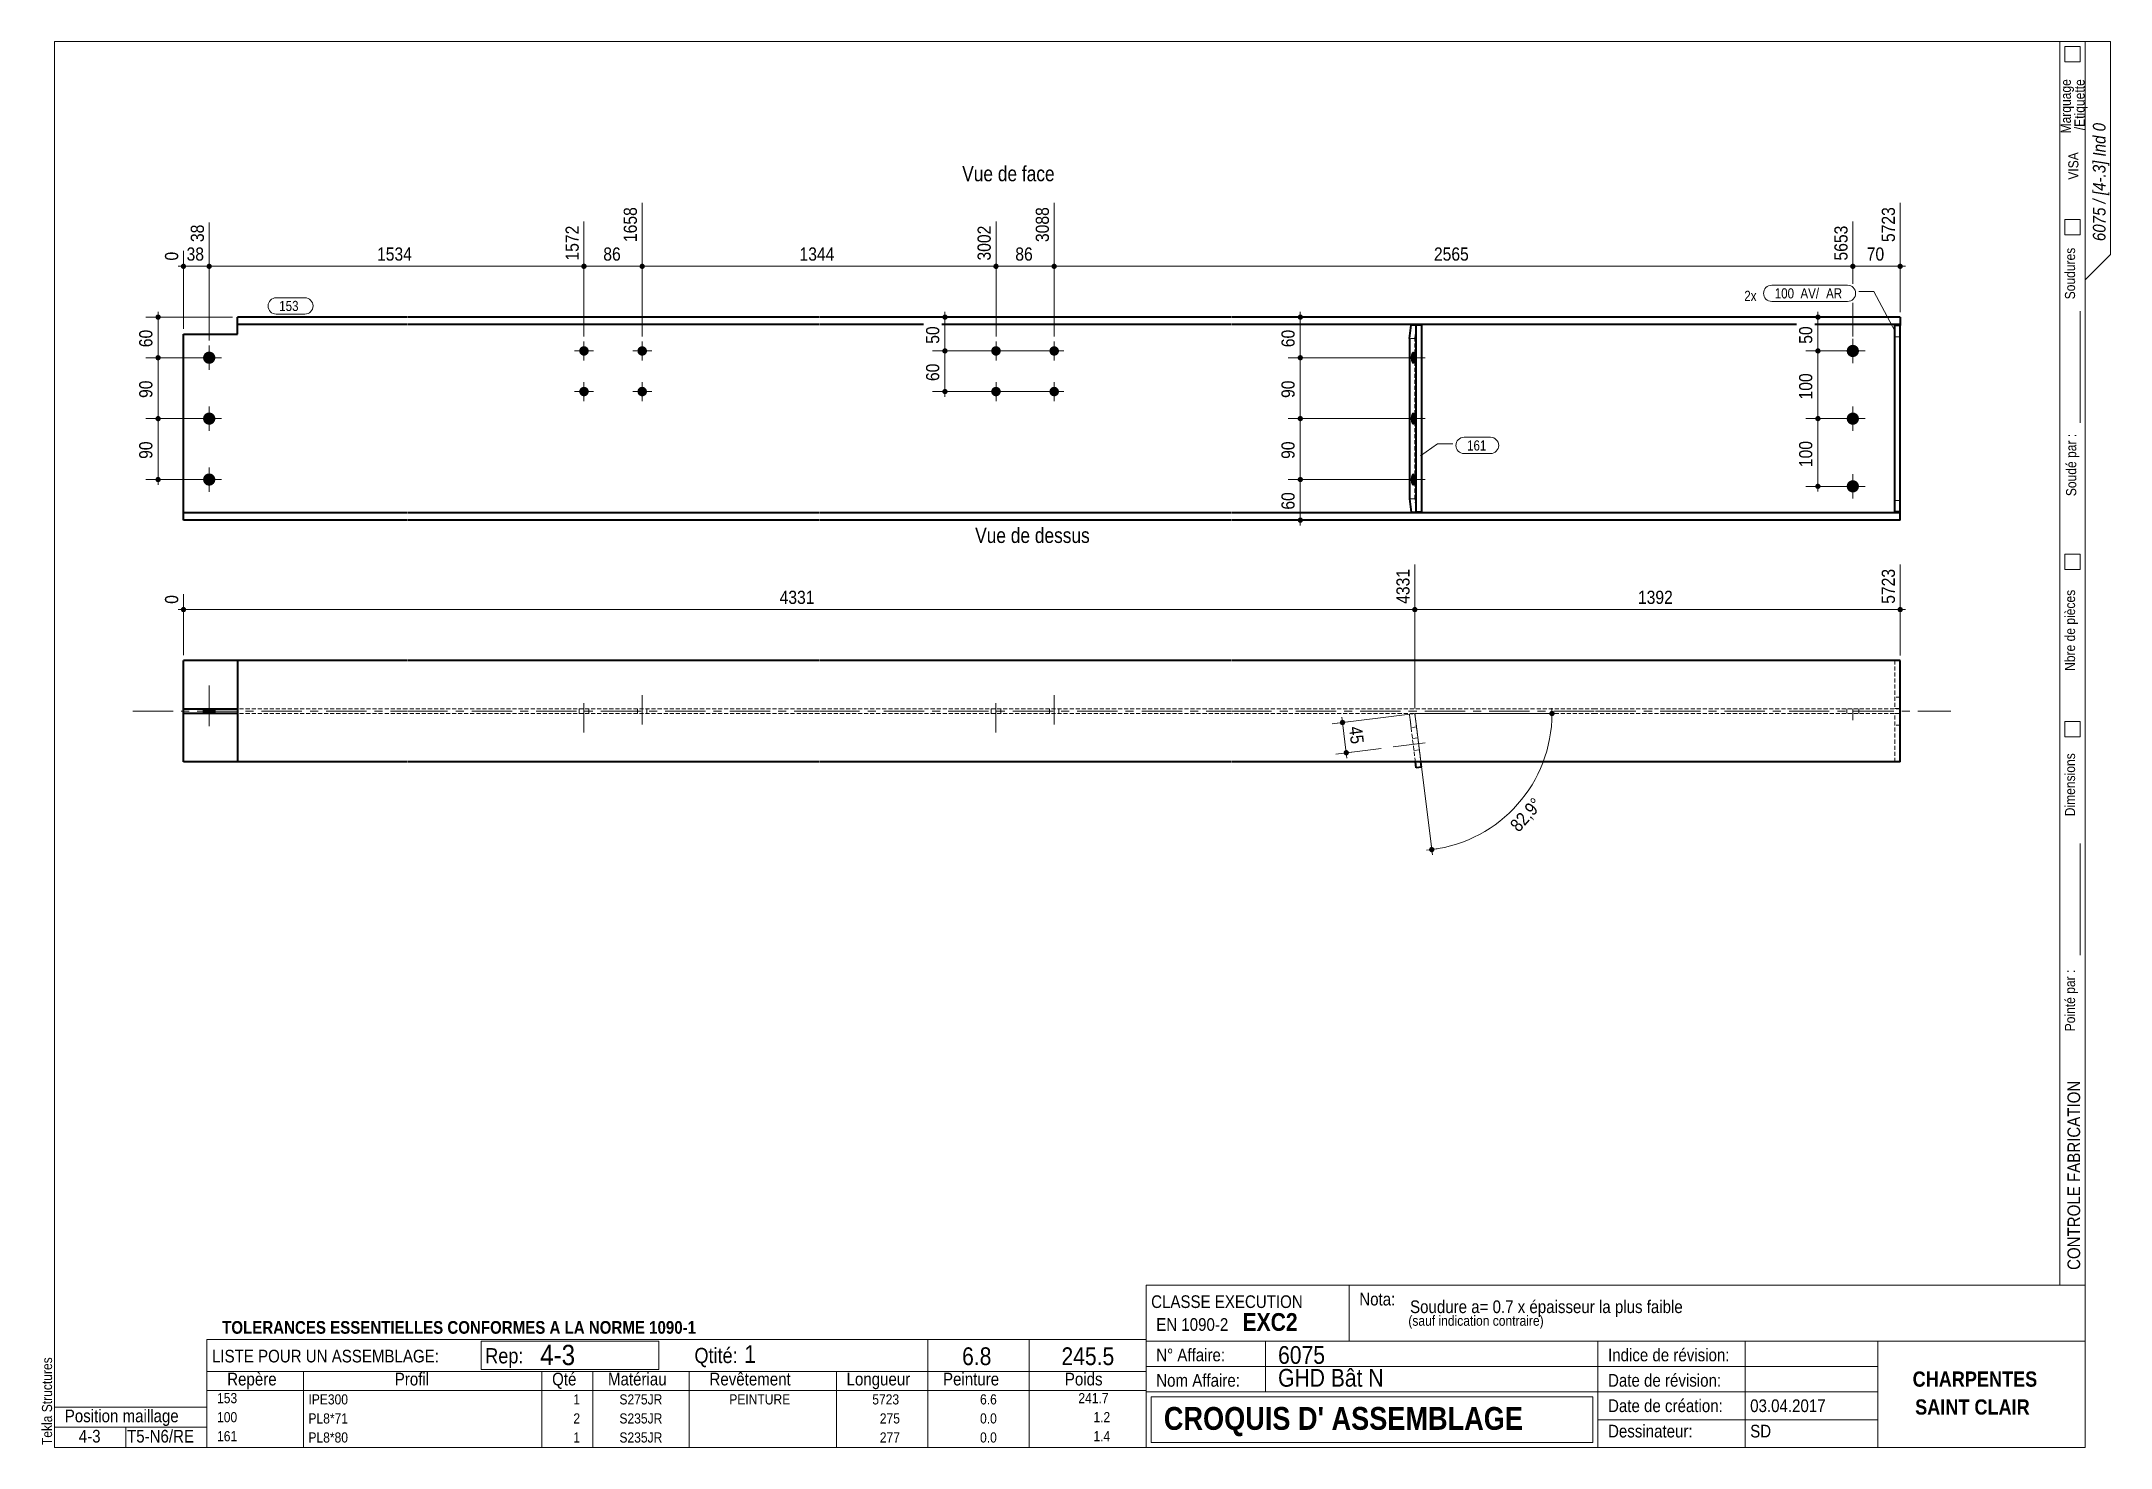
# Model space of a CAD drawing. Header units: millimetres. Extents: x 2 to 410, y 5 to 282.
import ezdxf

# ---------------------------------------------------------------- set-up
doc = ezdxf.new("R2010")
doc.units = ezdxf.units.MM
for name, pattern in [('AXES', [12.7, 7.9375, -1.5875, 1.5875, -1.5875]), ('CACHE2', [1.190625, 0.79375, -0.396875]), ('INTERROMPUX2', [9.525, 6.35, -3.175])]:
    doc.linetypes.add(name, pattern=pattern)
for name, color, linetype, lineweight in [('Autre type objet', 1, 'Continuous', 0), ('Axe', 1, 'Continuous', 0), ('Boulon', 7, 'Continuous', 0), ('Cache', 7, 'Continuous', 0), ('Cotation', 7, 'Continuous', 0), ('Feuille dessin', 5, 'Continuous', 0), ('Piece', 2, 'Continuous', 0), ('Repère pièce', 3, 'Continuous', 0)]:
    doc.layers.add(name, color=color, linetype=linetype, lineweight=lineweight)
doc.styles.add('ARIAL', font='ARIAL.TTF')
doc.styles.add('ARIAL_BOLD', font='ARIALBD.TTF')
doc.styles.add('ARIAL_ITALIC', font='ARIALI.TTF')
doc.styles.add('ARIAL_NARROW', font='ARIAL.TTF')
doc.styles.add('COMIC_SANS_MS', font='COMIC.TTF')

# ---------------------------------------------------------------- blocks, each defined once
blk = doc.blocks.new('*A1')
at = {"layer": 'Boulon'}
for points in [[(36.65, 219.66), (36.65, 219.63), (36.65, 219.6), (36.64, 219.57), (36.64, 219.54), (36.64, 219.51), (36.63, 219.48), (36.63, 219.45), (36.62, 219.43), (36.61, 219.4), (36.61, 219.37), (36.6, 219.34), (36.59, 219.31), (36.58, 219.28), (36.57, 219.26), (36.56, 219.23), (36.55, 219.2), (36.54, 219.17), (36.52, 219.15), (36.51, 219.12), (36.49, 219.1), (36.48, 219.07), (36.46, 219.05), (36.45, 219.02), (36.43, 219), (36.41, 218.97), (36.4, 218.95), (36.38, 218.93), (36.36, 218.9), (36.34, 218.88), (36.32, 218.86), (36.3, 218.84), (36.28, 218.82), (36.26, 218.8), (36.23, 218.78), (36.21, 218.76), (36.19, 218.74), (36.17, 218.72), (36.14, 218.71), (36.12, 218.69), (36.09, 218.67), (36.07, 218.66), (36.04, 218.64), (36.02, 218.63), (35.99, 218.62), (35.96, 218.6), (35.94, 218.59), (35.91, 218.58), (35.88, 218.57), (35.85, 218.56), (35.83, 218.55), (35.8, 218.54), (35.77, 218.53), (35.74, 218.52), (35.71, 218.52), (35.68, 218.51), (35.66, 218.51), (35.63, 218.5), (35.6, 218.5), (35.57, 218.49), (35.54, 218.49), (35.51, 218.49), (35.48, 218.49), (35.45, 218.49), (35.42, 218.49), (35.39, 218.49), (35.36, 218.49), (35.33, 218.49), (35.3, 218.5), (35.27, 218.5), (35.25, 218.51), (35.22, 218.51), (35.19, 218.52), (35.16, 218.52), (35.13, 218.53), (35.1, 218.54), (35.07, 218.55), (35.05, 218.56), (35.02, 218.57), (34.99, 218.58), (34.96, 218.59), (34.94, 218.6), (34.91, 218.62), (34.88, 218.63), (34.86, 218.64), (34.83, 218.66), (34.81, 218.67), (34.78, 218.69), (34.76, 218.71), (34.74, 218.72), (34.71, 218.74), (34.69, 218.76), (34.67, 218.78), (34.64, 218.8), (34.62, 218.82), (34.6, 218.84), (34.58, 218.86), (34.56, 218.88), (34.54, 218.9), (34.52, 218.93), (34.5, 218.95), (34.49, 218.97), (34.47, 219), (34.45, 219.02), (34.44, 219.05), (34.42, 219.07), (34.41, 219.1), (34.39, 219.12), (34.38, 219.15), (34.37, 219.17), (34.35, 219.2), (34.34, 219.23), (34.33, 219.26), (34.32, 219.28), (34.31, 219.31), (34.3, 219.34), (34.29, 219.37), (34.29, 219.4), (34.28, 219.43), (34.27, 219.45), (34.27, 219.48), (34.26, 219.51), (34.26, 219.54), (34.26, 219.57), (34.25, 219.6), (34.25, 219.63), (34.25, 219.66), (34.25, 219.69), (34.25, 219.72), (34.25, 219.75), (34.25, 219.78), (34.26, 219.81), (34.26, 219.83), (34.26, 219.86), (34.27, 219.89), (34.27, 219.92), (34.28, 219.95), (34.29, 219.98), (34.29, 220.01), (34.3, 220.04), (34.31, 220.06), (34.32, 220.09), (34.33, 220.12), (34.34, 220.15), (34.35, 220.17), (34.37, 220.2), (34.38, 220.23), (34.39, 220.25), (34.41, 220.28), (34.42, 220.3), (34.44, 220.33), (34.45, 220.35), (34.47, 220.38), (34.49, 220.4), (34.5, 220.43), (34.52, 220.45), (34.54, 220.47), (34.56, 220.49), (34.58, 220.52), (34.6, 220.54), (34.62, 220.56), (34.64, 220.58), (34.67, 220.6), (34.69, 220.62), (34.71, 220.63), (34.74, 220.65), (34.76, 220.67), (34.78, 220.69), (34.81, 220.7), (34.83, 220.72), (34.86, 220.73), (34.88, 220.75), (34.91, 220.76), (34.94, 220.77), (34.96, 220.79), (34.99, 220.8), (35.02, 220.81), (35.05, 220.82), (35.07, 220.83), (35.1, 220.84), (35.13, 220.84), (35.16, 220.85), (35.19, 220.86), (35.22, 220.86), (35.25, 220.87), (35.27, 220.88), (35.3, 220.88), (35.33, 220.88), (35.36, 220.88), (35.39, 220.89), (35.42, 220.89), (35.45, 220.89), (35.48, 220.89), (35.51, 220.89), (35.54, 220.88), (35.57, 220.88), (35.6, 220.88), (35.63, 220.88), (35.66, 220.87), (35.68, 220.86), (35.71, 220.86), (35.74, 220.85), (35.77, 220.84), (35.8, 220.84), (35.83, 220.83), (35.85, 220.82), (35.88, 220.81), (35.91, 220.8), (35.94, 220.79), (35.96, 220.77), (35.99, 220.76), (36.02, 220.75), (36.04, 220.73), (36.07, 220.72), (36.09, 220.7), (36.12, 220.69), (36.14, 220.67), (36.17, 220.65), (36.19, 220.63), (36.21, 220.62), (36.23, 220.6), (36.26, 220.58), (36.28, 220.56), (36.3, 220.54), (36.32, 220.52), (36.34, 220.49), (36.36, 220.47), (36.38, 220.45), (36.4, 220.43), (36.41, 220.4), (36.43, 220.38), (36.45, 220.35), (36.46, 220.33), (36.48, 220.3), (36.49, 220.28), (36.51, 220.25), (36.52, 220.23), (36.54, 220.2), (36.55, 220.17), (36.56, 220.15), (36.57, 220.12), (36.58, 220.09), (36.59, 220.06), (36.6, 220.04), (36.61, 220.01), (36.61, 219.98), (36.62, 219.95), (36.63, 219.92), (36.63, 219.89), (36.64, 219.86), (36.64, 219.83), (36.64, 219.81), (36.65, 219.78), (36.65, 219.75), (36.65, 219.72), (36.65, 219.69)], [(36.65, 207.66), (36.65, 207.63), (36.65, 207.6), (36.64, 207.57), (36.64, 207.54), (36.64, 207.51), (36.63, 207.48), (36.63, 207.45), (36.62, 207.43), (36.61, 207.4), (36.61, 207.37), (36.6, 207.34), (36.59, 207.31), (36.58, 207.28), (36.57, 207.26), (36.56, 207.23), (36.55, 207.2), (36.54, 207.17), (36.52, 207.15), (36.51, 207.12), (36.49, 207.1), (36.48, 207.07), (36.46, 207.05), (36.45, 207.02), (36.43, 207), (36.41, 206.97), (36.4, 206.95), (36.38, 206.93), (36.36, 206.9), (36.34, 206.88), (36.32, 206.86), (36.3, 206.84), (36.28, 206.82), (36.26, 206.8), (36.23, 206.78), (36.21, 206.76), (36.19, 206.74), (36.17, 206.72), (36.14, 206.71), (36.12, 206.69), (36.09, 206.67), (36.07, 206.66), (36.04, 206.64), (36.02, 206.63), (35.99, 206.62), (35.96, 206.6), (35.94, 206.59), (35.91, 206.58), (35.88, 206.57), (35.85, 206.56), (35.83, 206.55), (35.8, 206.54), (35.77, 206.53), (35.74, 206.52), (35.71, 206.52), (35.68, 206.51), (35.66, 206.51), (35.63, 206.5), (35.6, 206.5), (35.57, 206.49), (35.54, 206.49), (35.51, 206.49), (35.48, 206.49), (35.45, 206.49), (35.42, 206.49), (35.39, 206.49), (35.36, 206.49), (35.33, 206.49), (35.3, 206.5), (35.27, 206.5), (35.25, 206.51), (35.22, 206.51), (35.19, 206.52), (35.16, 206.52), (35.13, 206.53), (35.1, 206.54), (35.07, 206.55), (35.05, 206.56), (35.02, 206.57), (34.99, 206.58), (34.96, 206.59), (34.94, 206.6), (34.91, 206.62), (34.88, 206.63), (34.86, 206.64), (34.83, 206.66), (34.81, 206.67), (34.78, 206.69), (34.76, 206.71), (34.74, 206.72), (34.71, 206.74), (34.69, 206.76), (34.67, 206.78), (34.64, 206.8), (34.62, 206.82), (34.6, 206.84), (34.58, 206.86), (34.56, 206.88), (34.54, 206.9), (34.52, 206.93), (34.5, 206.95), (34.49, 206.97), (34.47, 207), (34.45, 207.02), (34.44, 207.05), (34.42, 207.07), (34.41, 207.1), (34.39, 207.12), (34.38, 207.15), (34.37, 207.17), (34.35, 207.2), (34.34, 207.23), (34.33, 207.26), (34.32, 207.28), (34.31, 207.31), (34.3, 207.34), (34.29, 207.37), (34.29, 207.4), (34.28, 207.43), (34.27, 207.45), (34.27, 207.48), (34.26, 207.51), (34.26, 207.54), (34.26, 207.57), (34.25, 207.6), (34.25, 207.63), (34.25, 207.66), (34.25, 207.69), (34.25, 207.72), (34.25, 207.75), (34.25, 207.78), (34.26, 207.81), (34.26, 207.83), (34.26, 207.86), (34.27, 207.89), (34.27, 207.92), (34.28, 207.95), (34.29, 207.98), (34.29, 208.01), (34.3, 208.04), (34.31, 208.06), (34.32, 208.09), (34.33, 208.12), (34.34, 208.15), (34.35, 208.17), (34.37, 208.2), (34.38, 208.23), (34.39, 208.25), (34.41, 208.28), (34.42, 208.3), (34.44, 208.33), (34.45, 208.35), (34.47, 208.38), (34.49, 208.4), (34.5, 208.43), (34.52, 208.45), (34.54, 208.47), (34.56, 208.49), (34.58, 208.52), (34.6, 208.54), (34.62, 208.56), (34.64, 208.58), (34.67, 208.6), (34.69, 208.62), (34.71, 208.63), (34.74, 208.65), (34.76, 208.67), (34.78, 208.69), (34.81, 208.7), (34.83, 208.72), (34.86, 208.73), (34.88, 208.75), (34.91, 208.76), (34.94, 208.77), (34.96, 208.79), (34.99, 208.8), (35.02, 208.81), (35.05, 208.82), (35.07, 208.83), (35.1, 208.84), (35.13, 208.84), (35.16, 208.85), (35.19, 208.86), (35.22, 208.86), (35.25, 208.87), (35.27, 208.88), (35.3, 208.88), (35.33, 208.88), (35.36, 208.88), (35.39, 208.89), (35.42, 208.89), (35.45, 208.89), (35.48, 208.89), (35.51, 208.89), (35.54, 208.88), (35.57, 208.88), (35.6, 208.88), (35.63, 208.88), (35.66, 208.87), (35.68, 208.86), (35.71, 208.86), (35.74, 208.85), (35.77, 208.84), (35.8, 208.84), (35.83, 208.83), (35.85, 208.82), (35.88, 208.81), (35.91, 208.8), (35.94, 208.79), (35.96, 208.77), (35.99, 208.76), (36.02, 208.75), (36.04, 208.73), (36.07, 208.72), (36.09, 208.7), (36.12, 208.69), (36.14, 208.67), (36.17, 208.65), (36.19, 208.63), (36.21, 208.62), (36.23, 208.6), (36.26, 208.58), (36.28, 208.56), (36.3, 208.54), (36.32, 208.52), (36.34, 208.49), (36.36, 208.47), (36.38, 208.45), (36.4, 208.43), (36.41, 208.4), (36.43, 208.38), (36.45, 208.35), (36.46, 208.33), (36.48, 208.3), (36.49, 208.28), (36.51, 208.25), (36.52, 208.23), (36.54, 208.2), (36.55, 208.17), (36.56, 208.15), (36.57, 208.12), (36.58, 208.09), (36.59, 208.06), (36.6, 208.04), (36.61, 208.01), (36.61, 207.98), (36.62, 207.95), (36.63, 207.92), (36.63, 207.89), (36.64, 207.86), (36.64, 207.83), (36.64, 207.81), (36.65, 207.78), (36.65, 207.75), (36.65, 207.72), (36.65, 207.69)], [(36.65, 195.66), (36.65, 195.63), (36.65, 195.6), (36.64, 195.57), (36.64, 195.54), (36.64, 195.51), (36.63, 195.48), (36.63, 195.45), (36.62, 195.43), (36.61, 195.4), (36.61, 195.37), (36.6, 195.34), (36.59, 195.31), (36.58, 195.28), (36.57, 195.26), (36.56, 195.23), (36.55, 195.2), (36.54, 195.17), (36.52, 195.15), (36.51, 195.12), (36.49, 195.1), (36.48, 195.07), (36.46, 195.05), (36.45, 195.02), (36.43, 195), (36.41, 194.97), (36.4, 194.95), (36.38, 194.93), (36.36, 194.9), (36.34, 194.88), (36.32, 194.86), (36.3, 194.84), (36.28, 194.82), (36.26, 194.8), (36.23, 194.78), (36.21, 194.76), (36.19, 194.74), (36.17, 194.72), (36.14, 194.71), (36.12, 194.69), (36.09, 194.67), (36.07, 194.66), (36.04, 194.64), (36.02, 194.63), (35.99, 194.62), (35.96, 194.6), (35.94, 194.59), (35.91, 194.58), (35.88, 194.57), (35.85, 194.56), (35.83, 194.55), (35.8, 194.54), (35.77, 194.53), (35.74, 194.52), (35.71, 194.52), (35.68, 194.51), (35.66, 194.51), (35.63, 194.5), (35.6, 194.5), (35.57, 194.49), (35.54, 194.49), (35.51, 194.49), (35.48, 194.49), (35.45, 194.49), (35.42, 194.49), (35.39, 194.49), (35.36, 194.49), (35.33, 194.49), (35.3, 194.5), (35.27, 194.5), (35.25, 194.51), (35.22, 194.51), (35.19, 194.52), (35.16, 194.52), (35.13, 194.53), (35.1, 194.54), (35.07, 194.55), (35.05, 194.56), (35.02, 194.57), (34.99, 194.58), (34.96, 194.59), (34.94, 194.6), (34.91, 194.62), (34.88, 194.63), (34.86, 194.64), (34.83, 194.66), (34.81, 194.67), (34.78, 194.69), (34.76, 194.71), (34.74, 194.72), (34.71, 194.74), (34.69, 194.76), (34.67, 194.78), (34.64, 194.8), (34.62, 194.82), (34.6, 194.84), (34.58, 194.86), (34.56, 194.88), (34.54, 194.9), (34.52, 194.93), (34.5, 194.95), (34.49, 194.97), (34.47, 195), (34.45, 195.02), (34.44, 195.05), (34.42, 195.07), (34.41, 195.1), (34.39, 195.12), (34.38, 195.15), (34.37, 195.17), (34.35, 195.2), (34.34, 195.23), (34.33, 195.26), (34.32, 195.28), (34.31, 195.31), (34.3, 195.34), (34.29, 195.37), (34.29, 195.4), (34.28, 195.43), (34.27, 195.45), (34.27, 195.48), (34.26, 195.51), (34.26, 195.54), (34.26, 195.57), (34.25, 195.6), (34.25, 195.63), (34.25, 195.66), (34.25, 195.69), (34.25, 195.72), (34.25, 195.75), (34.25, 195.78), (34.26, 195.81), (34.26, 195.83), (34.26, 195.86), (34.27, 195.89), (34.27, 195.92), (34.28, 195.95), (34.29, 195.98), (34.29, 196.01), (34.3, 196.04), (34.31, 196.06), (34.32, 196.09), (34.33, 196.12), (34.34, 196.15), (34.35, 196.17), (34.37, 196.2), (34.38, 196.23), (34.39, 196.25), (34.41, 196.28), (34.42, 196.3), (34.44, 196.33), (34.45, 196.35), (34.47, 196.38), (34.49, 196.4), (34.5, 196.43), (34.52, 196.45), (34.54, 196.47), (34.56, 196.49), (34.58, 196.52), (34.6, 196.54), (34.62, 196.56), (34.64, 196.58), (34.67, 196.6), (34.69, 196.62), (34.71, 196.63), (34.74, 196.65), (34.76, 196.67), (34.78, 196.69), (34.81, 196.7), (34.83, 196.72), (34.86, 196.73), (34.88, 196.75), (34.91, 196.76), (34.94, 196.77), (34.96, 196.79), (34.99, 196.8), (35.02, 196.81), (35.05, 196.82), (35.07, 196.83), (35.1, 196.84), (35.13, 196.84), (35.16, 196.85), (35.19, 196.86), (35.22, 196.86), (35.25, 196.87), (35.27, 196.88), (35.3, 196.88), (35.33, 196.88), (35.36, 196.88), (35.39, 196.89), (35.42, 196.89), (35.45, 196.89), (35.48, 196.89), (35.51, 196.89), (35.54, 196.88), (35.57, 196.88), (35.6, 196.88), (35.63, 196.88), (35.66, 196.87), (35.68, 196.86), (35.71, 196.86), (35.74, 196.85), (35.77, 196.84), (35.8, 196.84), (35.83, 196.83), (35.85, 196.82), (35.88, 196.81), (35.91, 196.8), (35.94, 196.79), (35.96, 196.77), (35.99, 196.76), (36.02, 196.75), (36.04, 196.73), (36.07, 196.72), (36.09, 196.7), (36.12, 196.69), (36.14, 196.67), (36.17, 196.65), (36.19, 196.63), (36.21, 196.62), (36.23, 196.6), (36.26, 196.58), (36.28, 196.56), (36.3, 196.54), (36.32, 196.52), (36.34, 196.49), (36.36, 196.47), (36.38, 196.45), (36.4, 196.43), (36.41, 196.4), (36.43, 196.38), (36.45, 196.35), (36.46, 196.33), (36.48, 196.3), (36.49, 196.28), (36.51, 196.25), (36.52, 196.23), (36.54, 196.2), (36.55, 196.17), (36.56, 196.15), (36.57, 196.12), (36.58, 196.09), (36.59, 196.06), (36.6, 196.04), (36.61, 196.01), (36.61, 195.98), (36.62, 195.95), (36.63, 195.92), (36.63, 195.89), (36.64, 195.86), (36.64, 195.83), (36.64, 195.81), (36.65, 195.78), (36.65, 195.75), (36.65, 195.72), (36.65, 195.69)]]:
    blk.add_hatch(color=256, dxfattribs=at).paths.add_polyline_path(points, flags=17)
at = {"layer": 'Boulon', "linetype": 'Continuous', "lineweight": 0}
for p, q in [((35.45, 222.09), (35.45, 217.29)), ((33.05, 219.69), (37.85, 219.69)), ((35.45, 210.09), (35.45, 205.29)), ((33.05, 207.69), (37.85, 207.69)), ((33.05, 195.69), (37.85, 195.69)), ((35.45, 198.09), (35.45, 193.29))]:
    blk.add_line(p, q, dxfattribs=at)
blk = doc.blocks.new('*A2')
at = {"layer": 'Boulon'}
for points in [[(200.97, 221.07), (200.97, 221.11), (200.98, 221.16), (200.99, 221.2), (201, 221.25), (201.01, 221.29), (201.02, 221.34), (201.04, 221.38), (201.06, 221.42), (201.08, 221.46), (201.1, 221.5), (201.13, 221.54), (201.15, 221.58), (201.18, 221.61), (201.21, 221.65), (201.24, 221.68), (201.28, 221.71), (201.31, 221.74), (201.35, 221.77), (201.38, 221.8), (201.42, 221.82), (201.46, 221.84), (201.5, 221.87), (201.55, 221.88), (201.59, 221.9), (201.63, 221.91), (201.68, 221.93), (201.72, 221.94), (201.77, 221.94), (201.81, 221.95), (201.86, 221.95), (201.9, 221.95), (201.95, 221.95), (201.99, 221.95), (202.04, 221.94), (202.09, 221.94), (202.13, 221.93), (202.17, 221.91), (202.22, 221.9), (202.26, 221.88), (202.3, 221.87), (202.34, 221.84), (202.38, 221.82), (202.42, 221.8), (202.46, 221.77), (202.5, 221.74), (202.53, 221.71), (202.56, 221.68), (202.59, 221.65), (202.62, 221.61), (202.65, 221.58), (202.68, 221.54), (202.7, 221.5), (202.73, 221.46), (202.75, 221.42), (202.77, 221.38), (202.78, 221.34), (202.8, 221.29), (202.81, 221.25), (202.82, 221.2), (202.83, 221.16), (202.83, 221.11), (202.84, 221.07), (202.84, 221.02), (202.84, 220.98), (202.83, 220.93), (202.83, 220.88), (202.82, 220.84), (202.81, 220.79), (202.8, 220.75), (202.78, 220.71), (202.77, 220.66), (202.75, 220.62), (202.73, 220.58), (202.7, 220.54), (202.68, 220.5), (202.65, 220.47), (202.62, 220.43), (202.59, 220.39), (202.56, 220.36), (202.53, 220.33), (202.5, 220.3), (202.46, 220.27), (202.42, 220.25), (202.38, 220.22), (202.34, 220.2), (202.3, 220.18), (202.26, 220.16), (202.22, 220.14), (202.17, 220.13), (202.13, 220.12), (202.09, 220.11), (202.04, 220.1), (201.99, 220.09), (201.95, 220.09), (201.9, 220.09), (201.86, 220.09), (201.81, 220.09), (201.77, 220.1), (201.72, 220.11), (201.68, 220.12), (201.63, 220.13), (201.59, 220.14), (201.55, 220.16), (201.5, 220.18), (201.46, 220.2), (201.42, 220.22), (201.38, 220.25), (201.35, 220.27), (201.31, 220.3), (201.28, 220.33), (201.24, 220.36), (201.21, 220.39), (201.18, 220.43), (201.15, 220.47), (201.13, 220.5), (201.1, 220.54), (201.08, 220.58), (201.06, 220.62), (201.04, 220.66), (201.02, 220.71), (201.01, 220.75), (201, 220.79), (200.99, 220.84), (200.98, 220.88), (200.97, 220.93), (200.97, 220.98), (200.97, 221.02)], [(200.97, 213.07), (200.97, 213.11), (200.98, 213.16), (200.99, 213.2), (201, 213.25), (201.01, 213.29), (201.02, 213.34), (201.04, 213.38), (201.06, 213.42), (201.08, 213.46), (201.1, 213.5), (201.13, 213.54), (201.15, 213.58), (201.18, 213.61), (201.21, 213.65), (201.24, 213.68), (201.28, 213.71), (201.31, 213.74), (201.35, 213.77), (201.38, 213.8), (201.42, 213.82), (201.46, 213.84), (201.5, 213.87), (201.55, 213.88), (201.59, 213.9), (201.63, 213.91), (201.68, 213.93), (201.72, 213.94), (201.77, 213.94), (201.81, 213.95), (201.86, 213.95), (201.9, 213.95), (201.95, 213.95), (201.99, 213.95), (202.04, 213.94), (202.09, 213.94), (202.13, 213.93), (202.17, 213.91), (202.22, 213.9), (202.26, 213.88), (202.3, 213.87), (202.34, 213.84), (202.38, 213.82), (202.42, 213.8), (202.46, 213.77), (202.5, 213.74), (202.53, 213.71), (202.56, 213.68), (202.59, 213.65), (202.62, 213.61), (202.65, 213.58), (202.68, 213.54), (202.7, 213.5), (202.73, 213.46), (202.75, 213.42), (202.77, 213.38), (202.78, 213.34), (202.8, 213.29), (202.81, 213.25), (202.82, 213.2), (202.83, 213.16), (202.83, 213.11), (202.84, 213.07), (202.84, 213.02), (202.84, 212.98), (202.83, 212.93), (202.83, 212.88), (202.82, 212.84), (202.81, 212.79), (202.8, 212.75), (202.78, 212.71), (202.77, 212.66), (202.75, 212.62), (202.73, 212.58), (202.7, 212.54), (202.68, 212.5), (202.65, 212.47), (202.62, 212.43), (202.59, 212.39), (202.56, 212.36), (202.53, 212.33), (202.5, 212.3), (202.46, 212.27), (202.42, 212.25), (202.38, 212.22), (202.34, 212.2), (202.3, 212.18), (202.26, 212.16), (202.22, 212.14), (202.17, 212.13), (202.13, 212.12), (202.09, 212.11), (202.04, 212.1), (201.99, 212.09), (201.95, 212.09), (201.9, 212.09), (201.86, 212.09), (201.81, 212.09), (201.77, 212.1), (201.72, 212.11), (201.68, 212.12), (201.63, 212.13), (201.59, 212.14), (201.55, 212.16), (201.5, 212.18), (201.46, 212.2), (201.42, 212.22), (201.38, 212.25), (201.35, 212.27), (201.31, 212.3), (201.28, 212.33), (201.24, 212.36), (201.21, 212.39), (201.18, 212.43), (201.15, 212.47), (201.13, 212.5), (201.1, 212.54), (201.08, 212.58), (201.06, 212.62), (201.04, 212.66), (201.02, 212.71), (201.01, 212.75), (201, 212.79), (200.99, 212.84), (200.98, 212.88), (200.97, 212.93), (200.97, 212.98), (200.97, 213.02)]]:
    blk.add_hatch(color=256, dxfattribs=at).paths.add_polyline_path(points, flags=17)
at = {"layer": 'Boulon', "linetype": 'Continuous', "lineweight": 0}
for p, q in [((203.77, 221.02), (200.04, 221.02)), ((201.9, 219.15), (201.9, 222.89)), ((203.77, 213.02), (200.04, 213.02)), ((201.9, 211.15), (201.9, 214.89))]:
    blk.add_line(p, q, dxfattribs=at)
blk = doc.blocks.new('*A3')
at = {"layer": 'Boulon'}
for points in [[(189.5, 221.07), (189.51, 221.11), (189.51, 221.16), (189.52, 221.2), (189.53, 221.25), (189.54, 221.29), (189.56, 221.34), (189.57, 221.38), (189.59, 221.42), (189.61, 221.46), (189.64, 221.5), (189.66, 221.54), (189.69, 221.58), (189.72, 221.61), (189.75, 221.65), (189.78, 221.68), (189.81, 221.71), (189.84, 221.74), (189.88, 221.77), (189.92, 221.8), (189.96, 221.82), (190, 221.84), (190.04, 221.87), (190.08, 221.88), (190.12, 221.9), (190.17, 221.91), (190.21, 221.93), (190.25, 221.94), (190.3, 221.94), (190.35, 221.95), (190.39, 221.95), (190.44, 221.95), (190.48, 221.95), (190.53, 221.95), (190.57, 221.94), (190.62, 221.94), (190.66, 221.93), (190.71, 221.91), (190.75, 221.9), (190.79, 221.88), (190.84, 221.87), (190.88, 221.84), (190.92, 221.82), (190.96, 221.8), (190.99, 221.77), (191.03, 221.74), (191.06, 221.71), (191.1, 221.68), (191.13, 221.65), (191.16, 221.61), (191.19, 221.58), (191.21, 221.54), (191.24, 221.5), (191.26, 221.46), (191.28, 221.42), (191.3, 221.38), (191.32, 221.34), (191.33, 221.29), (191.34, 221.25), (191.35, 221.2), (191.36, 221.16), (191.37, 221.11), (191.37, 221.07), (191.37, 221.02), (191.37, 220.98), (191.37, 220.93), (191.36, 220.88), (191.35, 220.84), (191.34, 220.79), (191.33, 220.75), (191.32, 220.71), (191.3, 220.66), (191.28, 220.62), (191.26, 220.58), (191.24, 220.54), (191.21, 220.5), (191.19, 220.47), (191.16, 220.43), (191.13, 220.39), (191.1, 220.36), (191.06, 220.33), (191.03, 220.3), (190.99, 220.27), (190.96, 220.25), (190.92, 220.22), (190.88, 220.2), (190.84, 220.18), (190.79, 220.16), (190.75, 220.14), (190.71, 220.13), (190.66, 220.12), (190.62, 220.11), (190.57, 220.1), (190.53, 220.09), (190.48, 220.09), (190.44, 220.09), (190.39, 220.09), (190.35, 220.09), (190.3, 220.1), (190.25, 220.11), (190.21, 220.12), (190.17, 220.13), (190.12, 220.14), (190.08, 220.16), (190.04, 220.18), (190, 220.2), (189.96, 220.22), (189.92, 220.25), (189.88, 220.27), (189.84, 220.3), (189.81, 220.33), (189.78, 220.36), (189.75, 220.39), (189.72, 220.43), (189.69, 220.47), (189.66, 220.5), (189.64, 220.54), (189.61, 220.58), (189.59, 220.62), (189.57, 220.66), (189.56, 220.71), (189.54, 220.75), (189.53, 220.79), (189.52, 220.84), (189.51, 220.88), (189.51, 220.93), (189.5, 220.98), (189.5, 221.02)], [(189.5, 213.07), (189.51, 213.11), (189.51, 213.16), (189.52, 213.2), (189.53, 213.25), (189.54, 213.29), (189.56, 213.34), (189.57, 213.38), (189.59, 213.42), (189.61, 213.46), (189.64, 213.5), (189.66, 213.54), (189.69, 213.58), (189.72, 213.61), (189.75, 213.65), (189.78, 213.68), (189.81, 213.71), (189.84, 213.74), (189.88, 213.77), (189.92, 213.8), (189.96, 213.82), (190, 213.84), (190.04, 213.87), (190.08, 213.88), (190.12, 213.9), (190.17, 213.91), (190.21, 213.93), (190.25, 213.94), (190.3, 213.94), (190.35, 213.95), (190.39, 213.95), (190.44, 213.95), (190.48, 213.95), (190.53, 213.95), (190.57, 213.94), (190.62, 213.94), (190.66, 213.93), (190.71, 213.91), (190.75, 213.9), (190.79, 213.88), (190.84, 213.87), (190.88, 213.84), (190.92, 213.82), (190.96, 213.8), (190.99, 213.77), (191.03, 213.74), (191.06, 213.71), (191.1, 213.68), (191.13, 213.65), (191.16, 213.61), (191.19, 213.58), (191.21, 213.54), (191.24, 213.5), (191.26, 213.46), (191.28, 213.42), (191.3, 213.38), (191.32, 213.34), (191.33, 213.29), (191.34, 213.25), (191.35, 213.2), (191.36, 213.16), (191.37, 213.11), (191.37, 213.07), (191.37, 213.02), (191.37, 212.98), (191.37, 212.93), (191.36, 212.88), (191.35, 212.84), (191.34, 212.79), (191.33, 212.75), (191.32, 212.71), (191.3, 212.66), (191.28, 212.62), (191.26, 212.58), (191.24, 212.54), (191.21, 212.5), (191.19, 212.47), (191.16, 212.43), (191.13, 212.39), (191.1, 212.36), (191.06, 212.33), (191.03, 212.3), (190.99, 212.27), (190.96, 212.25), (190.92, 212.22), (190.88, 212.2), (190.84, 212.18), (190.79, 212.16), (190.75, 212.14), (190.71, 212.13), (190.66, 212.12), (190.62, 212.11), (190.57, 212.1), (190.53, 212.09), (190.48, 212.09), (190.44, 212.09), (190.39, 212.09), (190.35, 212.09), (190.3, 212.1), (190.25, 212.11), (190.21, 212.12), (190.17, 212.13), (190.12, 212.14), (190.08, 212.16), (190.04, 212.18), (190, 212.2), (189.96, 212.22), (189.92, 212.25), (189.88, 212.27), (189.84, 212.3), (189.81, 212.33), (189.78, 212.36), (189.75, 212.39), (189.72, 212.43), (189.69, 212.47), (189.66, 212.5), (189.64, 212.54), (189.61, 212.58), (189.59, 212.62), (189.57, 212.66), (189.56, 212.71), (189.54, 212.75), (189.53, 212.79), (189.52, 212.84), (189.51, 212.88), (189.51, 212.93), (189.5, 212.98), (189.5, 213.02)]]:
    blk.add_hatch(color=256, dxfattribs=at).paths.add_polyline_path(points, flags=17)
at = {"layer": 'Boulon', "linetype": 'Continuous', "lineweight": 0}
for p, q in [((188.57, 221.02), (192.3, 221.02)), ((190.44, 219.15), (190.44, 222.89)), ((188.57, 213.02), (192.3, 213.02)), ((190.44, 211.15), (190.44, 214.89))]:
    blk.add_line(p, q, dxfattribs=at)
blk = doc.blocks.new('*A4')
at = {"layer": 'Boulon'}
for points in [[(119.81, 221.07), (119.82, 221.11), (119.82, 221.16), (119.83, 221.2), (119.84, 221.25), (119.85, 221.29), (119.87, 221.34), (119.88, 221.38), (119.9, 221.42), (119.92, 221.46), (119.94, 221.5), (119.97, 221.54), (120, 221.58), (120.02, 221.61), (120.05, 221.65), (120.08, 221.68), (120.12, 221.71), (120.15, 221.74), (120.19, 221.77), (120.23, 221.8), (120.27, 221.82), (120.3, 221.84), (120.35, 221.87), (120.39, 221.88), (120.43, 221.9), (120.47, 221.91), (120.52, 221.93), (120.56, 221.94), (120.61, 221.94), (120.65, 221.95), (120.7, 221.95), (120.74, 221.95), (120.79, 221.95), (120.84, 221.95), (120.88, 221.94), (120.93, 221.94), (120.97, 221.93), (121.02, 221.91), (121.06, 221.9), (121.1, 221.88), (121.14, 221.87), (121.18, 221.84), (121.22, 221.82), (121.26, 221.8), (121.3, 221.77), (121.34, 221.74), (121.37, 221.71), (121.4, 221.68), (121.44, 221.65), (121.47, 221.61), (121.49, 221.58), (121.52, 221.54), (121.55, 221.5), (121.57, 221.46), (121.59, 221.42), (121.61, 221.38), (121.62, 221.34), (121.64, 221.29), (121.65, 221.25), (121.66, 221.2), (121.67, 221.16), (121.67, 221.11), (121.68, 221.07), (121.68, 221.02), (121.68, 220.98), (121.67, 220.93), (121.67, 220.88), (121.66, 220.84), (121.65, 220.79), (121.64, 220.75), (121.62, 220.71), (121.61, 220.66), (121.59, 220.62), (121.57, 220.58), (121.55, 220.54), (121.52, 220.5), (121.49, 220.47), (121.47, 220.43), (121.44, 220.39), (121.4, 220.36), (121.37, 220.33), (121.34, 220.3), (121.3, 220.27), (121.26, 220.25), (121.22, 220.22), (121.18, 220.2), (121.14, 220.18), (121.1, 220.16), (121.06, 220.14), (121.02, 220.13), (120.97, 220.12), (120.93, 220.11), (120.88, 220.1), (120.84, 220.09), (120.79, 220.09), (120.74, 220.09), (120.7, 220.09), (120.65, 220.09), (120.61, 220.1), (120.56, 220.11), (120.52, 220.12), (120.47, 220.13), (120.43, 220.14), (120.39, 220.16), (120.35, 220.18), (120.3, 220.2), (120.27, 220.22), (120.23, 220.25), (120.19, 220.27), (120.15, 220.3), (120.12, 220.33), (120.08, 220.36), (120.05, 220.39), (120.02, 220.43), (120, 220.47), (119.97, 220.5), (119.94, 220.54), (119.92, 220.58), (119.9, 220.62), (119.88, 220.66), (119.87, 220.71), (119.85, 220.75), (119.84, 220.79), (119.83, 220.84), (119.82, 220.88), (119.82, 220.93), (119.81, 220.98), (119.81, 221.02)], [(119.81, 213.07), (119.82, 213.11), (119.82, 213.16), (119.83, 213.2), (119.84, 213.25), (119.85, 213.29), (119.87, 213.34), (119.88, 213.38), (119.9, 213.42), (119.92, 213.46), (119.94, 213.5), (119.97, 213.54), (120, 213.58), (120.02, 213.61), (120.05, 213.65), (120.08, 213.68), (120.12, 213.71), (120.15, 213.74), (120.19, 213.77), (120.23, 213.8), (120.27, 213.82), (120.3, 213.84), (120.35, 213.87), (120.39, 213.88), (120.43, 213.9), (120.47, 213.91), (120.52, 213.93), (120.56, 213.94), (120.61, 213.94), (120.65, 213.95), (120.7, 213.95), (120.74, 213.95), (120.79, 213.95), (120.84, 213.95), (120.88, 213.94), (120.93, 213.94), (120.97, 213.93), (121.02, 213.91), (121.06, 213.9), (121.1, 213.88), (121.14, 213.87), (121.18, 213.84), (121.22, 213.82), (121.26, 213.8), (121.3, 213.77), (121.34, 213.74), (121.37, 213.71), (121.4, 213.68), (121.44, 213.65), (121.47, 213.61), (121.49, 213.58), (121.52, 213.54), (121.55, 213.5), (121.57, 213.46), (121.59, 213.42), (121.61, 213.38), (121.62, 213.34), (121.64, 213.29), (121.65, 213.25), (121.66, 213.2), (121.67, 213.16), (121.67, 213.11), (121.68, 213.07), (121.68, 213.02), (121.68, 212.98), (121.67, 212.93), (121.67, 212.88), (121.66, 212.84), (121.65, 212.79), (121.64, 212.75), (121.62, 212.71), (121.61, 212.66), (121.59, 212.62), (121.57, 212.58), (121.55, 212.54), (121.52, 212.5), (121.49, 212.47), (121.47, 212.43), (121.44, 212.39), (121.4, 212.36), (121.37, 212.33), (121.34, 212.3), (121.3, 212.27), (121.26, 212.25), (121.22, 212.22), (121.18, 212.2), (121.14, 212.18), (121.1, 212.16), (121.06, 212.14), (121.02, 212.13), (120.97, 212.12), (120.93, 212.11), (120.88, 212.1), (120.84, 212.09), (120.79, 212.09), (120.74, 212.09), (120.7, 212.09), (120.65, 212.09), (120.61, 212.1), (120.56, 212.11), (120.52, 212.12), (120.47, 212.13), (120.43, 212.14), (120.39, 212.16), (120.35, 212.18), (120.3, 212.2), (120.27, 212.22), (120.23, 212.25), (120.19, 212.27), (120.15, 212.3), (120.12, 212.33), (120.08, 212.36), (120.05, 212.39), (120.02, 212.43), (120, 212.47), (119.97, 212.5), (119.94, 212.54), (119.92, 212.58), (119.9, 212.62), (119.88, 212.66), (119.87, 212.71), (119.85, 212.75), (119.84, 212.79), (119.83, 212.84), (119.82, 212.88), (119.82, 212.93), (119.81, 212.98), (119.81, 213.02)]]:
    blk.add_hatch(color=256, dxfattribs=at).paths.add_polyline_path(points, flags=17)
at = {"layer": 'Boulon', "linetype": 'Continuous', "lineweight": 0}
for p, q in [((122.61, 221.02), (118.88, 221.02)), ((120.74, 219.15), (120.74, 222.89)), ((122.61, 213.02), (118.88, 213.02)), ((120.74, 211.15), (120.74, 214.89))]:
    blk.add_line(p, q, dxfattribs=at)
blk = doc.blocks.new('*A5')
at = {"layer": 'Boulon'}
for points in [[(108.35, 221.07), (108.35, 221.11), (108.35, 221.16), (108.36, 221.2), (108.37, 221.25), (108.39, 221.29), (108.4, 221.34), (108.42, 221.38), (108.43, 221.42), (108.46, 221.46), (108.48, 221.5), (108.5, 221.54), (108.53, 221.58), (108.56, 221.61), (108.59, 221.65), (108.62, 221.68), (108.65, 221.71), (108.69, 221.74), (108.72, 221.77), (108.76, 221.8), (108.8, 221.82), (108.84, 221.84), (108.88, 221.87), (108.92, 221.88), (108.96, 221.9), (109.01, 221.91), (109.05, 221.93), (109.1, 221.94), (109.14, 221.94), (109.19, 221.95), (109.23, 221.95), (109.28, 221.95), (109.32, 221.95), (109.37, 221.95), (109.42, 221.94), (109.46, 221.94), (109.5, 221.93), (109.55, 221.91), (109.59, 221.9), (109.64, 221.88), (109.68, 221.87), (109.72, 221.84), (109.76, 221.82), (109.8, 221.8), (109.83, 221.77), (109.87, 221.74), (109.9, 221.71), (109.94, 221.68), (109.97, 221.65), (110, 221.61), (110.03, 221.58), (110.05, 221.54), (110.08, 221.5), (110.1, 221.46), (110.12, 221.42), (110.14, 221.38), (110.16, 221.34), (110.17, 221.29), (110.18, 221.25), (110.19, 221.2), (110.2, 221.16), (110.21, 221.11), (110.21, 221.07), (110.21, 221.02), (110.21, 220.98), (110.21, 220.93), (110.2, 220.88), (110.19, 220.84), (110.18, 220.79), (110.17, 220.75), (110.16, 220.71), (110.14, 220.66), (110.12, 220.62), (110.1, 220.58), (110.08, 220.54), (110.05, 220.5), (110.03, 220.47), (110, 220.43), (109.97, 220.39), (109.94, 220.36), (109.9, 220.33), (109.87, 220.3), (109.83, 220.27), (109.8, 220.25), (109.76, 220.22), (109.72, 220.2), (109.68, 220.18), (109.64, 220.16), (109.59, 220.14), (109.55, 220.13), (109.5, 220.12), (109.46, 220.11), (109.42, 220.1), (109.37, 220.09), (109.32, 220.09), (109.28, 220.09), (109.23, 220.09), (109.19, 220.09), (109.14, 220.1), (109.1, 220.11), (109.05, 220.12), (109.01, 220.13), (108.96, 220.14), (108.92, 220.16), (108.88, 220.18), (108.84, 220.2), (108.8, 220.22), (108.76, 220.25), (108.72, 220.27), (108.69, 220.3), (108.65, 220.33), (108.62, 220.36), (108.59, 220.39), (108.56, 220.43), (108.53, 220.47), (108.5, 220.5), (108.48, 220.54), (108.46, 220.58), (108.43, 220.62), (108.42, 220.66), (108.4, 220.71), (108.39, 220.75), (108.37, 220.79), (108.36, 220.84), (108.35, 220.88), (108.35, 220.93), (108.35, 220.98), (108.34, 221.02)], [(108.35, 213.07), (108.35, 213.11), (108.35, 213.16), (108.36, 213.2), (108.37, 213.25), (108.39, 213.29), (108.4, 213.34), (108.42, 213.38), (108.43, 213.42), (108.46, 213.46), (108.48, 213.5), (108.5, 213.54), (108.53, 213.58), (108.56, 213.61), (108.59, 213.65), (108.62, 213.68), (108.65, 213.71), (108.69, 213.74), (108.72, 213.77), (108.76, 213.8), (108.8, 213.82), (108.84, 213.84), (108.88, 213.87), (108.92, 213.88), (108.96, 213.9), (109.01, 213.91), (109.05, 213.93), (109.1, 213.94), (109.14, 213.94), (109.19, 213.95), (109.23, 213.95), (109.28, 213.95), (109.32, 213.95), (109.37, 213.95), (109.42, 213.94), (109.46, 213.94), (109.5, 213.93), (109.55, 213.91), (109.59, 213.9), (109.64, 213.88), (109.68, 213.87), (109.72, 213.84), (109.76, 213.82), (109.8, 213.8), (109.83, 213.77), (109.87, 213.74), (109.9, 213.71), (109.94, 213.68), (109.97, 213.65), (110, 213.61), (110.03, 213.58), (110.05, 213.54), (110.08, 213.5), (110.1, 213.46), (110.12, 213.42), (110.14, 213.38), (110.16, 213.34), (110.17, 213.29), (110.18, 213.25), (110.19, 213.2), (110.2, 213.16), (110.21, 213.11), (110.21, 213.07), (110.21, 213.02), (110.21, 212.98), (110.21, 212.93), (110.2, 212.88), (110.19, 212.84), (110.18, 212.79), (110.17, 212.75), (110.16, 212.71), (110.14, 212.66), (110.12, 212.62), (110.1, 212.58), (110.08, 212.54), (110.05, 212.5), (110.03, 212.47), (110, 212.43), (109.97, 212.39), (109.94, 212.36), (109.9, 212.33), (109.87, 212.3), (109.83, 212.27), (109.8, 212.25), (109.76, 212.22), (109.72, 212.2), (109.68, 212.18), (109.64, 212.16), (109.59, 212.14), (109.55, 212.13), (109.5, 212.12), (109.46, 212.11), (109.42, 212.1), (109.37, 212.09), (109.32, 212.09), (109.28, 212.09), (109.23, 212.09), (109.19, 212.09), (109.14, 212.1), (109.1, 212.11), (109.05, 212.12), (109.01, 212.13), (108.96, 212.14), (108.92, 212.16), (108.88, 212.18), (108.84, 212.2), (108.8, 212.22), (108.76, 212.25), (108.72, 212.27), (108.69, 212.3), (108.65, 212.33), (108.62, 212.36), (108.59, 212.39), (108.56, 212.43), (108.53, 212.47), (108.5, 212.5), (108.48, 212.54), (108.46, 212.58), (108.43, 212.62), (108.42, 212.66), (108.4, 212.71), (108.39, 212.75), (108.37, 212.79), (108.36, 212.84), (108.35, 212.88), (108.35, 212.93), (108.35, 212.98), (108.34, 213.02)]]:
    blk.add_hatch(color=256, dxfattribs=at).paths.add_polyline_path(points, flags=17)
at = {"layer": 'Boulon', "linetype": 'Continuous', "lineweight": 0}
for p, q in [((107.41, 221.02), (111.14, 221.02)), ((109.28, 219.15), (109.28, 222.89)), ((107.41, 213.02), (111.14, 213.02)), ((109.28, 211.15), (109.28, 214.89))]:
    blk.add_line(p, q, dxfattribs=at)
blk = doc.blocks.new('*A6')
at = {"layer": 'Boulon'}
for points in [[(360.42, 220.99), (360.42, 220.96), (360.42, 220.93), (360.41, 220.9), (360.41, 220.87), (360.41, 220.85), (360.4, 220.82), (360.4, 220.79), (360.39, 220.76), (360.38, 220.73), (360.38, 220.7), (360.37, 220.67), (360.36, 220.64), (360.35, 220.62), (360.34, 220.59), (360.33, 220.56), (360.32, 220.54), (360.3, 220.51), (360.29, 220.48), (360.28, 220.46), (360.26, 220.43), (360.25, 220.4), (360.23, 220.38), (360.22, 220.35), (360.2, 220.33), (360.18, 220.31), (360.17, 220.28), (360.15, 220.26), (360.13, 220.24), (360.11, 220.22), (360.09, 220.19), (360.07, 220.17), (360.05, 220.15), (360.03, 220.13), (360, 220.11), (359.98, 220.09), (359.96, 220.08), (359.93, 220.06), (359.91, 220.04), (359.89, 220.02), (359.86, 220.01), (359.84, 219.99), (359.81, 219.98), (359.79, 219.96), (359.76, 219.95), (359.73, 219.94), (359.71, 219.92), (359.68, 219.91), (359.65, 219.9), (359.62, 219.89), (359.6, 219.88), (359.57, 219.87), (359.54, 219.86), (359.51, 219.86), (359.48, 219.85), (359.45, 219.84), (359.42, 219.84), (359.4, 219.83), (359.37, 219.83), (359.34, 219.83), (359.31, 219.82), (359.28, 219.82), (359.25, 219.82), (359.22, 219.82), (359.19, 219.82), (359.16, 219.82), (359.13, 219.82), (359.1, 219.83), (359.07, 219.83), (359.04, 219.83), (359.01, 219.84), (358.99, 219.84), (358.96, 219.85), (358.93, 219.86), (358.9, 219.86), (358.87, 219.87), (358.84, 219.88), (358.82, 219.89), (358.79, 219.9), (358.76, 219.91), (358.73, 219.92), (358.71, 219.94), (358.68, 219.95), (358.65, 219.96), (358.63, 219.98), (358.6, 219.99), (358.58, 220.01), (358.55, 220.02), (358.53, 220.04), (358.5, 220.06), (358.48, 220.08), (358.46, 220.09), (358.44, 220.11), (358.41, 220.13), (358.39, 220.15), (358.37, 220.17), (358.35, 220.19), (358.33, 220.22), (358.31, 220.24), (358.29, 220.26), (358.27, 220.28), (358.26, 220.31), (358.24, 220.33), (358.22, 220.35), (358.21, 220.38), (358.19, 220.4), (358.18, 220.43), (358.16, 220.46), (358.15, 220.48), (358.13, 220.51), (358.12, 220.54), (358.11, 220.56), (358.1, 220.59), (358.09, 220.62), (358.08, 220.64), (358.07, 220.67), (358.06, 220.7), (358.06, 220.73), (358.05, 220.76), (358.04, 220.79), (358.04, 220.82), (358.03, 220.85), (358.03, 220.87), (358.03, 220.9), (358.02, 220.93), (358.02, 220.96), (358.02, 220.99), (358.02, 221.02), (358.02, 221.05), (358.02, 221.08), (358.02, 221.11), (358.03, 221.14), (358.03, 221.17), (358.03, 221.2), (358.04, 221.23), (358.04, 221.26), (358.05, 221.28), (358.06, 221.31), (358.06, 221.34), (358.07, 221.37), (358.08, 221.4), (358.09, 221.43), (358.1, 221.45), (358.11, 221.48), (358.12, 221.51), (358.13, 221.53), (358.15, 221.56), (358.16, 221.59), (358.18, 221.61), (358.19, 221.64), (358.21, 221.66), (358.22, 221.69), (358.24, 221.71), (358.26, 221.74), (358.27, 221.76), (358.29, 221.78), (358.31, 221.81), (358.33, 221.83), (358.35, 221.85), (358.37, 221.87), (358.39, 221.89), (358.41, 221.91), (358.44, 221.93), (358.46, 221.95), (358.48, 221.97), (358.5, 221.99), (358.53, 222), (358.55, 222.02), (358.58, 222.04), (358.6, 222.05), (358.63, 222.07), (358.65, 222.08), (358.68, 222.09), (358.71, 222.11), (358.73, 222.12), (358.76, 222.13), (358.79, 222.14), (358.82, 222.15), (358.84, 222.16), (358.87, 222.17), (358.9, 222.18), (358.93, 222.19), (358.96, 222.19), (358.99, 222.2), (359.01, 222.2), (359.04, 222.21), (359.07, 222.21), (359.1, 222.22), (359.13, 222.22), (359.16, 222.22), (359.19, 222.22), (359.22, 222.22), (359.25, 222.22), (359.28, 222.22), (359.31, 222.22), (359.34, 222.22), (359.37, 222.21), (359.4, 222.21), (359.42, 222.2), (359.45, 222.2), (359.48, 222.19), (359.51, 222.19), (359.54, 222.18), (359.57, 222.17), (359.6, 222.16), (359.62, 222.15), (359.65, 222.14), (359.68, 222.13), (359.71, 222.12), (359.73, 222.11), (359.76, 222.09), (359.79, 222.08), (359.81, 222.07), (359.84, 222.05), (359.86, 222.04), (359.89, 222.02), (359.91, 222), (359.93, 221.99), (359.96, 221.97), (359.98, 221.95), (360, 221.93), (360.03, 221.91), (360.05, 221.89), (360.07, 221.87), (360.09, 221.85), (360.11, 221.83), (360.13, 221.81), (360.15, 221.78), (360.17, 221.76), (360.18, 221.74), (360.2, 221.71), (360.22, 221.69), (360.23, 221.66), (360.25, 221.64), (360.26, 221.61), (360.28, 221.59), (360.29, 221.56), (360.3, 221.53), (360.32, 221.51), (360.33, 221.48), (360.34, 221.45), (360.35, 221.43), (360.36, 221.4), (360.37, 221.37), (360.38, 221.34), (360.38, 221.31), (360.39, 221.28), (360.4, 221.26), (360.4, 221.23), (360.41, 221.2), (360.41, 221.17), (360.41, 221.14), (360.42, 221.11), (360.42, 221.08), (360.42, 221.05), (360.42, 221.02)], [(360.42, 207.66), (360.42, 207.63), (360.42, 207.6), (360.41, 207.57), (360.41, 207.54), (360.41, 207.51), (360.4, 207.48), (360.4, 207.45), (360.39, 207.43), (360.38, 207.4), (360.38, 207.37), (360.37, 207.34), (360.36, 207.31), (360.35, 207.28), (360.34, 207.26), (360.33, 207.23), (360.32, 207.2), (360.3, 207.17), (360.29, 207.15), (360.28, 207.12), (360.26, 207.1), (360.25, 207.07), (360.23, 207.05), (360.22, 207.02), (360.2, 207), (360.18, 206.97), (360.17, 206.95), (360.15, 206.93), (360.13, 206.9), (360.11, 206.88), (360.09, 206.86), (360.07, 206.84), (360.05, 206.82), (360.03, 206.8), (360, 206.78), (359.98, 206.76), (359.96, 206.74), (359.93, 206.72), (359.91, 206.71), (359.89, 206.69), (359.86, 206.67), (359.84, 206.66), (359.81, 206.64), (359.79, 206.63), (359.76, 206.62), (359.73, 206.6), (359.71, 206.59), (359.68, 206.58), (359.65, 206.57), (359.62, 206.56), (359.6, 206.55), (359.57, 206.54), (359.54, 206.53), (359.51, 206.52), (359.48, 206.52), (359.45, 206.51), (359.42, 206.51), (359.4, 206.5), (359.37, 206.5), (359.34, 206.49), (359.31, 206.49), (359.28, 206.49), (359.25, 206.49), (359.22, 206.49), (359.19, 206.49), (359.16, 206.49), (359.13, 206.49), (359.1, 206.49), (359.07, 206.5), (359.04, 206.5), (359.01, 206.51), (358.99, 206.51), (358.96, 206.52), (358.93, 206.52), (358.9, 206.53), (358.87, 206.54), (358.84, 206.55), (358.82, 206.56), (358.79, 206.57), (358.76, 206.58), (358.73, 206.59), (358.71, 206.6), (358.68, 206.62), (358.65, 206.63), (358.63, 206.64), (358.6, 206.66), (358.58, 206.67), (358.55, 206.69), (358.53, 206.71), (358.5, 206.72), (358.48, 206.74), (358.46, 206.76), (358.44, 206.78), (358.41, 206.8), (358.39, 206.82), (358.37, 206.84), (358.35, 206.86), (358.33, 206.88), (358.31, 206.9), (358.29, 206.93), (358.27, 206.95), (358.26, 206.97), (358.24, 207), (358.22, 207.02), (358.21, 207.05), (358.19, 207.07), (358.18, 207.1), (358.16, 207.12), (358.15, 207.15), (358.13, 207.17), (358.12, 207.2), (358.11, 207.23), (358.1, 207.26), (358.09, 207.28), (358.08, 207.31), (358.07, 207.34), (358.06, 207.37), (358.06, 207.4), (358.05, 207.43), (358.04, 207.45), (358.04, 207.48), (358.03, 207.51), (358.03, 207.54), (358.03, 207.57), (358.02, 207.6), (358.02, 207.63), (358.02, 207.66), (358.02, 207.69), (358.02, 207.72), (358.02, 207.75), (358.02, 207.78), (358.03, 207.81), (358.03, 207.83), (358.03, 207.86), (358.04, 207.89), (358.04, 207.92), (358.05, 207.95), (358.06, 207.98), (358.06, 208.01), (358.07, 208.04), (358.08, 208.06), (358.09, 208.09), (358.1, 208.12), (358.11, 208.15), (358.12, 208.17), (358.13, 208.2), (358.15, 208.23), (358.16, 208.25), (358.18, 208.28), (358.19, 208.3), (358.21, 208.33), (358.22, 208.35), (358.24, 208.38), (358.26, 208.4), (358.27, 208.43), (358.29, 208.45), (358.31, 208.47), (358.33, 208.49), (358.35, 208.52), (358.37, 208.54), (358.39, 208.56), (358.41, 208.58), (358.44, 208.6), (358.46, 208.62), (358.48, 208.63), (358.5, 208.65), (358.53, 208.67), (358.55, 208.69), (358.58, 208.7), (358.6, 208.72), (358.63, 208.73), (358.65, 208.75), (358.68, 208.76), (358.71, 208.77), (358.73, 208.79), (358.76, 208.8), (358.79, 208.81), (358.82, 208.82), (358.84, 208.83), (358.87, 208.84), (358.9, 208.84), (358.93, 208.85), (358.96, 208.86), (358.99, 208.86), (359.01, 208.87), (359.04, 208.88), (359.07, 208.88), (359.1, 208.88), (359.13, 208.88), (359.16, 208.89), (359.19, 208.89), (359.22, 208.89), (359.25, 208.89), (359.28, 208.89), (359.31, 208.88), (359.34, 208.88), (359.37, 208.88), (359.4, 208.88), (359.42, 208.87), (359.45, 208.86), (359.48, 208.86), (359.51, 208.85), (359.54, 208.84), (359.57, 208.84), (359.6, 208.83), (359.62, 208.82), (359.65, 208.81), (359.68, 208.8), (359.71, 208.79), (359.73, 208.77), (359.76, 208.76), (359.79, 208.75), (359.81, 208.73), (359.84, 208.72), (359.86, 208.7), (359.89, 208.69), (359.91, 208.67), (359.93, 208.65), (359.96, 208.63), (359.98, 208.62), (360, 208.6), (360.03, 208.58), (360.05, 208.56), (360.07, 208.54), (360.09, 208.52), (360.11, 208.49), (360.13, 208.47), (360.15, 208.45), (360.17, 208.43), (360.18, 208.4), (360.2, 208.38), (360.22, 208.35), (360.23, 208.33), (360.25, 208.3), (360.26, 208.28), (360.28, 208.25), (360.29, 208.23), (360.3, 208.2), (360.32, 208.17), (360.33, 208.15), (360.34, 208.12), (360.35, 208.09), (360.36, 208.06), (360.37, 208.04), (360.38, 208.01), (360.38, 207.98), (360.39, 207.95), (360.4, 207.92), (360.4, 207.89), (360.41, 207.86), (360.41, 207.83), (360.41, 207.81), (360.42, 207.78), (360.42, 207.75), (360.42, 207.72), (360.42, 207.69)], [(360.42, 194.33), (360.42, 194.3), (360.42, 194.27), (360.41, 194.24), (360.41, 194.21), (360.41, 194.18), (360.4, 194.15), (360.4, 194.12), (360.39, 194.09), (360.38, 194.06), (360.38, 194.03), (360.37, 194.01), (360.36, 193.98), (360.35, 193.95), (360.34, 193.92), (360.33, 193.9), (360.32, 193.87), (360.3, 193.84), (360.29, 193.82), (360.28, 193.79), (360.26, 193.76), (360.25, 193.74), (360.23, 193.71), (360.22, 193.69), (360.2, 193.66), (360.18, 193.64), (360.17, 193.62), (360.15, 193.59), (360.13, 193.57), (360.11, 193.55), (360.09, 193.53), (360.07, 193.51), (360.05, 193.49), (360.03, 193.47), (360, 193.45), (359.98, 193.43), (359.96, 193.41), (359.93, 193.39), (359.91, 193.37), (359.89, 193.36), (359.86, 193.34), (359.84, 193.33), (359.81, 193.31), (359.79, 193.3), (359.76, 193.28), (359.73, 193.27), (359.71, 193.26), (359.68, 193.25), (359.65, 193.24), (359.62, 193.22), (359.6, 193.22), (359.57, 193.21), (359.54, 193.2), (359.51, 193.19), (359.48, 193.18), (359.45, 193.18), (359.42, 193.17), (359.4, 193.17), (359.37, 193.16), (359.34, 193.16), (359.31, 193.16), (359.28, 193.16), (359.25, 193.16), (359.22, 193.15), (359.19, 193.16), (359.16, 193.16), (359.13, 193.16), (359.1, 193.16), (359.07, 193.16), (359.04, 193.17), (359.01, 193.17), (358.99, 193.18), (358.96, 193.18), (358.93, 193.19), (358.9, 193.2), (358.87, 193.21), (358.84, 193.22), (358.82, 193.22), (358.79, 193.24), (358.76, 193.25), (358.73, 193.26), (358.71, 193.27), (358.68, 193.28), (358.65, 193.3), (358.63, 193.31), (358.6, 193.33), (358.58, 193.34), (358.55, 193.36), (358.53, 193.37), (358.5, 193.39), (358.48, 193.41), (358.46, 193.43), (358.44, 193.45), (358.41, 193.47), (358.39, 193.49), (358.37, 193.51), (358.35, 193.53), (358.33, 193.55), (358.31, 193.57), (358.29, 193.59), (358.27, 193.62), (358.26, 193.64), (358.24, 193.66), (358.22, 193.69), (358.21, 193.71), (358.19, 193.74), (358.18, 193.76), (358.16, 193.79), (358.15, 193.82), (358.13, 193.84), (358.12, 193.87), (358.11, 193.9), (358.1, 193.92), (358.09, 193.95), (358.08, 193.98), (358.07, 194.01), (358.06, 194.03), (358.06, 194.06), (358.05, 194.09), (358.04, 194.12), (358.04, 194.15), (358.03, 194.18), (358.03, 194.21), (358.03, 194.24), (358.02, 194.27), (358.02, 194.3), (358.02, 194.33), (358.02, 194.35), (358.02, 194.38), (358.02, 194.41), (358.02, 194.44), (358.03, 194.47), (358.03, 194.5), (358.03, 194.53), (358.04, 194.56), (358.04, 194.59), (358.05, 194.62), (358.06, 194.65), (358.06, 194.67), (358.07, 194.7), (358.08, 194.73), (358.09, 194.76), (358.1, 194.79), (358.11, 194.81), (358.12, 194.84), (358.13, 194.87), (358.15, 194.89), (358.16, 194.92), (358.18, 194.95), (358.19, 194.97), (358.21, 195), (358.22, 195.02), (358.24, 195.05), (358.26, 195.07), (358.27, 195.09), (358.29, 195.12), (358.31, 195.14), (358.33, 195.16), (358.35, 195.18), (358.37, 195.2), (358.39, 195.22), (358.41, 195.24), (358.44, 195.26), (358.46, 195.28), (358.48, 195.3), (358.5, 195.32), (358.53, 195.34), (358.55, 195.35), (358.58, 195.37), (358.6, 195.38), (358.63, 195.4), (358.65, 195.41), (358.68, 195.43), (358.71, 195.44), (358.73, 195.45), (358.76, 195.46), (358.79, 195.47), (358.82, 195.48), (358.84, 195.49), (358.87, 195.5), (358.9, 195.51), (358.93, 195.52), (358.96, 195.53), (358.99, 195.53), (359.01, 195.54), (359.04, 195.54), (359.07, 195.55), (359.1, 195.55), (359.13, 195.55), (359.16, 195.55), (359.19, 195.55), (359.22, 195.55), (359.25, 195.55), (359.28, 195.55), (359.31, 195.55), (359.34, 195.55), (359.37, 195.55), (359.4, 195.54), (359.42, 195.54), (359.45, 195.53), (359.48, 195.53), (359.51, 195.52), (359.54, 195.51), (359.57, 195.5), (359.6, 195.49), (359.62, 195.48), (359.65, 195.47), (359.68, 195.46), (359.71, 195.45), (359.73, 195.44), (359.76, 195.43), (359.79, 195.41), (359.81, 195.4), (359.84, 195.38), (359.86, 195.37), (359.89, 195.35), (359.91, 195.34), (359.93, 195.32), (359.96, 195.3), (359.98, 195.28), (360, 195.26), (360.03, 195.24), (360.05, 195.22), (360.07, 195.2), (360.09, 195.18), (360.11, 195.16), (360.13, 195.14), (360.15, 195.12), (360.17, 195.09), (360.18, 195.07), (360.2, 195.05), (360.22, 195.02), (360.23, 195), (360.25, 194.97), (360.26, 194.95), (360.28, 194.92), (360.29, 194.89), (360.3, 194.87), (360.32, 194.84), (360.33, 194.81), (360.34, 194.79), (360.35, 194.76), (360.36, 194.73), (360.37, 194.7), (360.38, 194.67), (360.38, 194.65), (360.39, 194.62), (360.4, 194.59), (360.4, 194.56), (360.41, 194.53), (360.41, 194.5), (360.41, 194.47), (360.42, 194.44), (360.42, 194.41), (360.42, 194.38), (360.42, 194.35)]]:
    blk.add_hatch(color=256, dxfattribs=at).paths.add_polyline_path(points, flags=17)
at = {"layer": 'Boulon', "linetype": 'Continuous', "lineweight": 0}
for p, q in [((356.82, 221.02), (361.62, 221.02)), ((359.22, 223.42), (359.22, 218.62)), ((359.22, 210.09), (359.22, 205.29)), ((356.82, 207.69), (361.62, 207.69)), ((359.22, 196.75), (359.22, 191.95)), ((356.82, 194.35), (361.62, 194.35))]:
    blk.add_line(p, q, dxfattribs=at)
blk = doc.blocks.new('*A7')
at = {"layer": 'Boulon'}
for points in [[(273.1, 219.63), (273.1, 219.57), (273.1, 219.51), (273.1, 219.45), (273.09, 219.4), (273.08, 219.34), (273.08, 219.28), (273.07, 219.23), (273.06, 219.17), (273.05, 219.12), (273.04, 219.07), (273.02, 219.02), (273.01, 218.97), (273, 218.93), (272.98, 218.88), (272.96, 218.84), (272.95, 218.8), (272.93, 218.76), (272.91, 218.72), (272.89, 218.69), (272.87, 218.66), (272.85, 218.63), (272.83, 218.6), (272.81, 218.58), (272.79, 218.56), (272.76, 218.54), (272.74, 218.52), (272.72, 218.51), (272.69, 218.5), (272.67, 218.49), (272.65, 218.49), (272.62, 218.49), (272.6, 218.49), (272.58, 218.49), (272.55, 218.5), (272.53, 218.51), (272.51, 218.52), (272.48, 218.54), (272.46, 218.56), (272.44, 218.58), (272.42, 218.6), (272.4, 218.63), (272.38, 218.66), (272.36, 218.69), (272.34, 218.72), (272.32, 218.76), (272.3, 218.8), (272.28, 218.84), (272.27, 218.88), (272.25, 218.93), (272.24, 218.97), (272.22, 219.02), (272.21, 219.07), (272.2, 219.12), (272.19, 219.17), (272.18, 219.23), (272.17, 219.28), (272.16, 219.34), (272.16, 219.4), (272.15, 219.45), (272.15, 219.51), (272.14, 219.57), (272.14, 219.63), (272.14, 219.69), (272.14, 219.75), (272.14, 219.81), (272.15, 219.86), (272.15, 219.92), (272.16, 219.98), (272.16, 220.04), (272.17, 220.09), (272.18, 220.15), (272.19, 220.2), (272.2, 220.25), (272.21, 220.3), (272.22, 220.35), (272.24, 220.4), (272.25, 220.45), (272.27, 220.49), (272.28, 220.54), (272.3, 220.58), (272.32, 220.62), (272.34, 220.65), (272.36, 220.69), (272.38, 220.72), (272.4, 220.75), (272.42, 220.77), (272.44, 220.8), (272.46, 220.82), (272.48, 220.84), (272.51, 220.85), (272.53, 220.86), (272.55, 220.88), (272.58, 220.88), (272.6, 220.89), (272.62, 220.89), (272.65, 220.89), (272.67, 220.88), (272.69, 220.88), (272.72, 220.86), (272.74, 220.85), (272.76, 220.84), (272.79, 220.82), (272.81, 220.8), (272.83, 220.77), (272.85, 220.75), (272.87, 220.72), (272.89, 220.69), (272.91, 220.65), (272.93, 220.62), (272.95, 220.58), (272.96, 220.54), (272.98, 220.49), (273, 220.45), (273.01, 220.4), (273.02, 220.35), (273.04, 220.3), (273.05, 220.25), (273.06, 220.2), (273.07, 220.15), (273.08, 220.09), (273.08, 220.04), (273.09, 219.98), (273.1, 219.92), (273.1, 219.86), (273.1, 219.81), (273.1, 219.75), (273.11, 219.69)], [(273.1, 207.63), (273.1, 207.57), (273.1, 207.51), (273.1, 207.45), (273.09, 207.4), (273.08, 207.34), (273.08, 207.28), (273.07, 207.23), (273.06, 207.17), (273.05, 207.12), (273.04, 207.07), (273.02, 207.02), (273.01, 206.97), (273, 206.93), (272.98, 206.88), (272.96, 206.84), (272.95, 206.8), (272.93, 206.76), (272.91, 206.72), (272.89, 206.69), (272.87, 206.66), (272.85, 206.63), (272.83, 206.6), (272.81, 206.58), (272.79, 206.56), (272.76, 206.54), (272.74, 206.52), (272.72, 206.51), (272.69, 206.5), (272.67, 206.49), (272.65, 206.49), (272.62, 206.49), (272.6, 206.49), (272.58, 206.49), (272.55, 206.5), (272.53, 206.51), (272.51, 206.52), (272.48, 206.54), (272.46, 206.56), (272.44, 206.58), (272.42, 206.6), (272.4, 206.63), (272.38, 206.66), (272.36, 206.69), (272.34, 206.72), (272.32, 206.76), (272.3, 206.8), (272.28, 206.84), (272.27, 206.88), (272.25, 206.93), (272.24, 206.97), (272.22, 207.02), (272.21, 207.07), (272.2, 207.12), (272.19, 207.17), (272.18, 207.23), (272.17, 207.28), (272.16, 207.34), (272.16, 207.4), (272.15, 207.45), (272.15, 207.51), (272.14, 207.57), (272.14, 207.63), (272.14, 207.69), (272.14, 207.75), (272.14, 207.81), (272.15, 207.86), (272.15, 207.92), (272.16, 207.98), (272.16, 208.04), (272.17, 208.09), (272.18, 208.15), (272.19, 208.2), (272.2, 208.25), (272.21, 208.3), (272.22, 208.35), (272.24, 208.4), (272.25, 208.45), (272.27, 208.49), (272.28, 208.54), (272.3, 208.58), (272.32, 208.62), (272.34, 208.65), (272.36, 208.69), (272.38, 208.72), (272.4, 208.75), (272.42, 208.77), (272.44, 208.8), (272.46, 208.82), (272.48, 208.84), (272.51, 208.85), (272.53, 208.86), (272.55, 208.88), (272.58, 208.88), (272.6, 208.89), (272.62, 208.89), (272.65, 208.89), (272.67, 208.88), (272.69, 208.88), (272.72, 208.86), (272.74, 208.85), (272.76, 208.84), (272.79, 208.82), (272.81, 208.8), (272.83, 208.77), (272.85, 208.75), (272.87, 208.72), (272.89, 208.69), (272.91, 208.65), (272.93, 208.62), (272.95, 208.58), (272.96, 208.54), (272.98, 208.49), (273, 208.45), (273.01, 208.4), (273.02, 208.35), (273.04, 208.3), (273.05, 208.25), (273.06, 208.2), (273.07, 208.15), (273.08, 208.09), (273.08, 208.04), (273.09, 207.98), (273.1, 207.92), (273.1, 207.86), (273.1, 207.81), (273.1, 207.75), (273.11, 207.69)], [(273.1, 195.63), (273.1, 195.57), (273.1, 195.51), (273.1, 195.45), (273.09, 195.4), (273.08, 195.34), (273.08, 195.28), (273.07, 195.23), (273.06, 195.17), (273.05, 195.12), (273.04, 195.07), (273.02, 195.02), (273.01, 194.97), (273, 194.93), (272.98, 194.88), (272.96, 194.84), (272.95, 194.8), (272.93, 194.76), (272.91, 194.72), (272.89, 194.69), (272.87, 194.66), (272.85, 194.63), (272.83, 194.6), (272.81, 194.58), (272.79, 194.56), (272.76, 194.54), (272.74, 194.52), (272.72, 194.51), (272.69, 194.5), (272.67, 194.49), (272.65, 194.49), (272.62, 194.49), (272.6, 194.49), (272.58, 194.49), (272.55, 194.5), (272.53, 194.51), (272.51, 194.52), (272.48, 194.54), (272.46, 194.56), (272.44, 194.58), (272.42, 194.6), (272.4, 194.63), (272.38, 194.66), (272.36, 194.69), (272.34, 194.72), (272.32, 194.76), (272.3, 194.8), (272.28, 194.84), (272.27, 194.88), (272.25, 194.93), (272.24, 194.97), (272.22, 195.02), (272.21, 195.07), (272.2, 195.12), (272.19, 195.17), (272.18, 195.23), (272.17, 195.28), (272.16, 195.34), (272.16, 195.4), (272.15, 195.45), (272.15, 195.51), (272.14, 195.57), (272.14, 195.63), (272.14, 195.69), (272.14, 195.75), (272.14, 195.81), (272.15, 195.86), (272.15, 195.92), (272.16, 195.98), (272.16, 196.04), (272.17, 196.09), (272.18, 196.15), (272.19, 196.2), (272.2, 196.25), (272.21, 196.3), (272.22, 196.35), (272.24, 196.4), (272.25, 196.45), (272.27, 196.49), (272.28, 196.54), (272.3, 196.58), (272.32, 196.62), (272.34, 196.65), (272.36, 196.69), (272.38, 196.72), (272.4, 196.75), (272.42, 196.77), (272.44, 196.8), (272.46, 196.82), (272.48, 196.84), (272.51, 196.85), (272.53, 196.86), (272.55, 196.88), (272.58, 196.88), (272.6, 196.89), (272.62, 196.89), (272.65, 196.89), (272.67, 196.88), (272.69, 196.88), (272.72, 196.86), (272.74, 196.85), (272.76, 196.84), (272.79, 196.82), (272.81, 196.8), (272.83, 196.77), (272.85, 196.75), (272.87, 196.72), (272.89, 196.69), (272.91, 196.65), (272.93, 196.62), (272.95, 196.58), (272.96, 196.54), (272.98, 196.49), (273, 196.45), (273.01, 196.4), (273.02, 196.35), (273.04, 196.3), (273.05, 196.25), (273.06, 196.2), (273.07, 196.15), (273.08, 196.09), (273.08, 196.04), (273.09, 195.98), (273.1, 195.92), (273.1, 195.86), (273.1, 195.81), (273.1, 195.75), (273.11, 195.69)]]:
    blk.add_hatch(color=256, dxfattribs=at).paths.add_polyline_path(points, flags=17)
at = {"layer": 'Boulon', "linetype": 'Continuous', "lineweight": 0}
for p, q in [((275.01, 219.69), (267.07, 219.69)), ((275.01, 207.69), (267.07, 207.69)), ((275.01, 195.69), (267.07, 195.69))]:
    blk.add_line(p, q, dxfattribs=at)
blk = doc.blocks.new('*A8')
at = {"layer": 'Cache', "color": 7, "linetype": 'CACHE2', "lineweight": 20}
for p, q in [((41.050301, 224.354656), (41.050442, 224.354656)), ((41.050442, 224.354656), (41.050442, 226.261323)), ((41.05186, 226.261323), (41.05186, 227.68799)), ((368.552784, 189.32799), (368.552784, 226.04799))]:
    blk.add_line(p, q, dxfattribs=at)
at = {"layer": 'Piece', "color": 2, "linetype": 'Continuous', "lineweight": 40}
for p, q in [((30.384447, 187.68799), (30.384447, 224.354656)), ((30.384447, 224.354656), (41.050442, 224.354656)), ((41.048882, 226.261323), (41.048882, 227.68799)), ((74.382216, 227.68799), (41.048882, 227.68799)), ((74.382216, 226.261323), (41.048882, 226.261323)), ((41.050301, 224.354656), (41.050301, 226.261323)), ((155.54079, 227.68799), (74.482216, 227.68799)), ((155.54079, 226.261323), (74.482216, 226.261323)), ((236.699365, 227.68799), (155.64079, 227.68799)), ((176.144447, 226.261323), (155.64079, 226.261323)), ((236.699365, 226.261323), (179.784447, 226.261323)), ((308.452784, 227.68799), (236.799365, 227.68799)), ((308.452784, 226.261323), (236.799365, 226.261323)), ((368.552784, 227.68799), (308.552784, 227.68799)), ((348.107013, 226.261323), (308.552784, 226.261323)), ((368.552784, 226.261323), (351.747013, 226.261323)), ((368.552784, 227.68799), (368.552784, 226.04799)), ((74.382216, 189.114656), (30.384447, 189.114656)), ((74.382216, 187.68799), (30.384447, 187.68799)), ((155.54079, 189.114656), (74.482216, 189.114656)), ((155.54079, 187.68799), (74.482216, 187.68799)), ((236.699365, 189.114656), (155.64079, 189.114656)), ((236.699365, 187.68799), (155.64079, 187.68799)), ((308.452784, 189.114656), (236.799365, 189.114656)), ((308.452784, 187.68799), (236.799365, 187.68799)), ((368.552784, 189.114656), (308.552784, 189.114656)), ((368.552784, 187.68799), (308.552784, 187.68799)), ((368.552784, 187.68799), (368.552784, 189.32799))]:
    blk.add_line(p, q, dxfattribs=at)
blk = doc.blocks.new('*A9')
at = {"layer": 'Cache', "color": 7, "linetype": 'CACHE2', "lineweight": 20}
for p, q in [((272.212781, 226.12799), (273.201095, 226.127965)), ((272.941716, 223.461297), (273.271274, 226.127963)), ((273.201095, 226.127965), (274.259588, 226.127963)), ((272.941716, 223.461297), (271.883223, 223.461323)), ((272.940945, 191.914629), (272.941716, 223.461297)), ((272.940945, 191.914629), (271.882452, 191.914655)), ((273.270372, 189.247963), (272.940945, 191.914629)), ((273.200193, 189.247964), (272.211879, 189.247989)), ((274.258686, 189.247963), (273.200193, 189.247964))]:
    blk.add_line(p, q, dxfattribs=at)
at = {"layer": 'Piece', "color": 2, "linetype": 'Continuous', "lineweight": 40}
for p, q in [((271.883223, 223.461323), (272.212781, 226.12799)), ((273.201095, 226.12799), (272.212781, 226.12799)), ((273.200193, 189.247989), (273.201095, 226.12799)), ((274.259588, 226.127963), (273.201095, 226.12799)), ((274.259588, 226.127963), (274.258686, 189.247963)), ((271.883223, 223.461323), (271.882452, 191.914655)), ((271.882452, 191.914655), (272.211879, 189.247989)), ((272.211879, 189.247989), (273.200193, 189.247989)), ((274.258686, 189.247963), (273.200193, 189.247989))]:
    blk.add_line(p, q, dxfattribs=at)
blk = doc.blocks.new('*A10')
at = {"layer": 'Cache', "color": 7, "linetype": 'CACHE2', "lineweight": 20}
for p, q in [((368.552784, 223.781323), (367.486118, 223.781323)), ((367.486118, 191.594657), (368.552784, 191.594657))]:
    blk.add_line(p, q, dxfattribs=at)
at = {"layer": 'Piece', "color": 2, "linetype": 'Continuous', "lineweight": 40}
for p, q in [((368.552785, 226.04799), (367.486118, 226.04799)), ((367.486118, 189.32799), (367.486118, 226.04799)), ((368.552785, 189.32799), (368.552785, 226.04799)), ((368.552785, 189.32799), (367.486118, 189.32799))]:
    blk.add_line(p, q, dxfattribs=at)
blk = doc.blocks.new('*A11')
at = {"layer": 'Cache', "color": 7, "linetype": 'CACHE2', "lineweight": 20}
for p, q in [((368.552784, 226.04799), (367.486117, 226.04799)), ((367.486118, 226.04799), (367.486118, 189.32799)), ((368.552784, 189.32799), (368.552784, 226.04799)), ((367.486118, 223.781323), (368.552784, 223.781323)), ((367.486118, 191.594657), (368.552784, 191.594657)), ((367.486117, 189.32799), (368.552784, 189.32799))]:
    blk.add_line(p, q, dxfattribs=at)
blk = doc.blocks.new('*A12')
at = {"layer": 'Boulon'}
blk.add_hatch(color=256, dxfattribs=at).paths.add_polyline_path([(36.65, 150.55), (36.65, 149.6), (34.25, 149.6), (34.25, 150.55)], flags=17)
blk.add_hatch(color=256, dxfattribs=at).paths.add_polyline_path([(36.65, 150.55), (36.65, 149.6), (34.25, 149.6), (34.25, 150.55)], flags=17)
blk.add_hatch(color=256, dxfattribs=at).paths.add_polyline_path([(36.65, 150.55), (36.65, 149.6), (34.25, 149.6), (34.25, 150.55)], flags=17)
at = {"layer": 'Boulon', "linetype": 'Continuous', "lineweight": 0}
for p, q in [((35.45, 147.14), (35.45, 155.14)), ((35.45, 147.14), (35.45, 155.14)), ((35.45, 147.14), (35.45, 155.14)), ((34.25, 149.6), (34.25, 150.55)), ((34.25, 149.6), (34.25, 150.55)), ((34.25, 149.6), (34.25, 150.55)), ((36.65, 149.6), (36.65, 150.55)), ((36.65, 149.6), (36.65, 150.55)), ((36.65, 149.6), (36.65, 150.55))]:
    blk.add_line(p, q, dxfattribs=at)
blk = doc.blocks.new('*A13')
at = {"layer": 'Boulon', "linetype": 'INTERROMPUX2', "lineweight": 0}
for p, q in [((201.903411, 147.468323), (201.903411, 153.201656)), ((201.903411, 147.468323), (201.903411, 153.201656)), ((200.970078, 149.601656), (200.970078, 150.548323)), ((200.970078, 149.601656), (200.970078, 150.548323)), ((202.836744, 149.601656), (202.836744, 150.548323)), ((202.836744, 149.601656), (202.836744, 150.548323))]:
    blk.add_line(p, q, dxfattribs=at)
blk = doc.blocks.new('*A14')
at = {"layer": 'Boulon', "linetype": 'INTERROMPUX2', "lineweight": 0}
for p, q in [((190.436744, 151.61499), (190.436744, 145.881656)), ((190.436744, 151.61499), (190.436744, 145.881656)), ((189.503411, 150.548323), (189.503411, 149.601656)), ((189.503411, 150.548323), (189.503411, 149.601656)), ((191.370078, 150.548323), (191.370078, 149.601656)), ((191.370078, 150.548323), (191.370078, 149.601656))]:
    blk.add_line(p, q, dxfattribs=at)
blk = doc.blocks.new('*A15')
at = {"layer": 'Boulon', "linetype": 'INTERROMPUX2', "lineweight": 0}
for p, q in [((120.744836, 147.468323), (120.744836, 153.201656)), ((120.744836, 147.468323), (120.744836, 153.201656)), ((119.811503, 149.601656), (119.811503, 150.548323)), ((119.811503, 149.601656), (119.811503, 150.548323)), ((121.67817, 149.601656), (121.67817, 150.548323)), ((121.67817, 149.601656), (121.67817, 150.548323))]:
    blk.add_line(p, q, dxfattribs=at)
blk = doc.blocks.new('*A16')
at = {"layer": 'Boulon', "linetype": 'INTERROMPUX2', "lineweight": 0}
for p, q in [((109.27817, 151.61499), (109.27817, 145.881656)), ((109.27817, 151.61499), (109.27817, 145.881656)), ((108.344836, 150.548323), (108.344836, 149.601656)), ((108.344836, 150.548323), (108.344836, 149.601656)), ((110.211503, 150.548323), (110.211503, 149.601656)), ((110.211503, 150.548323), (110.211503, 149.601656))]:
    blk.add_line(p, q, dxfattribs=at)
blk = doc.blocks.new('*A17')
at = {"layer": 'Boulon', "linetype": 'INTERROMPUX2', "lineweight": 0}
for p, q in [((358.019641, 149.601656), (358.019641, 150.548323)), ((358.019641, 149.601656), (358.019641, 150.548323)), ((358.019641, 149.601656), (358.019641, 150.548323)), ((359.219641, 148.268323), (359.219641, 150.548323)), ((359.219641, 148.268323), (359.219641, 150.548323)), ((359.219641, 148.268323), (359.219641, 150.548323)), ((360.419641, 149.601656), (360.419641, 150.548323)), ((360.419641, 149.601656), (360.419641, 150.548323)), ((360.419641, 149.601656), (360.419641, 150.548323))]:
    blk.add_line(p, q, dxfattribs=at)
blk = doc.blocks.new('*A18')
at = {"layer": 'Boulon', "linetype": 'INTERROMPUX2', "lineweight": 0}
for p, q in [((275.005289, 143.814185), (267.066616, 142.825511)), ((275.005289, 143.814185), (267.066616, 142.825511)), ((275.005289, 143.814185), (267.066616, 142.825511)), ((273.533876, 144.840207), (272.475386, 144.708384)), ((273.533876, 144.840207), (272.475386, 144.708384)), ((273.533876, 144.840207), (272.475386, 144.708384)), ((273.830478, 142.458605), (272.771988, 142.326782)), ((273.830478, 142.458605), (272.771988, 142.326782)), ((273.830478, 142.458605), (272.771988, 142.326782))]:
    blk.add_line(p, q, dxfattribs=at)
blk = doc.blocks.new('*A19')
at = {"layer": 'Axe', "color": 1, "linetype": 'AXES', "lineweight": 15}
for p, q in [((20.384447, 150.07499), (74.382216, 150.07499)), ((74.482216, 150.07499), (155.54079, 150.07499)), ((155.64079, 150.07499), (236.699365, 150.07499)), ((236.799365, 150.07499), (308.452784, 150.07499)), ((308.552784, 150.07499), (378.552784, 150.07499))]:
    blk.add_line(p, q, dxfattribs=at)
at = {"layer": 'Cache', "color": 7, "linetype": 'CACHE2', "lineweight": 20}
for p, q in [((74.382216, 149.601656), (41.050301, 149.601656)), ((74.382216, 150.548323), (41.050442, 150.548323)), ((155.54079, 150.548323), (74.482216, 150.548323)), ((155.54079, 149.601656), (74.482216, 149.601656)), ((236.699365, 150.548323), (155.64079, 150.548323)), ((236.699365, 149.601656), (155.64079, 149.601656)), ((308.452784, 150.548323), (236.799365, 150.548323)), ((308.452784, 149.601656), (236.799365, 149.601656)), ((368.552784, 150.548323), (308.552784, 150.548323)), ((368.552784, 149.601656), (308.552784, 149.601656))]:
    blk.add_line(p, q, dxfattribs=at)
at = {"layer": 'Piece', "color": 2, "linetype": 'Continuous', "lineweight": 40}
for p, q in [((30.384447, 140.07499), (30.384447, 160.07499)), ((74.382216, 160.07499), (30.384447, 160.07499)), ((41.05186, 160.07499), (41.048882, 140.07499)), ((155.54079, 160.07499), (74.482216, 160.07499)), ((236.699365, 160.07499), (155.64079, 160.07499)), ((308.452784, 160.07499), (236.799365, 160.07499)), ((368.552784, 160.07499), (308.552784, 160.07499)), ((368.552784, 140.07499), (368.552784, 160.07499)), ((30.384447, 150.548323), (41.050442, 150.548323)), ((41.050301, 149.601656), (30.384447, 149.601656)), ((74.382216, 140.07499), (30.384447, 140.07499)), ((155.54079, 140.07499), (74.482216, 140.07499)), ((236.699365, 140.07499), (155.64079, 140.07499)), ((308.452784, 140.07499), (236.799365, 140.07499)), ((368.552784, 140.07499), (308.552784, 140.07499))]:
    blk.add_line(p, q, dxfattribs=at)
blk = doc.blocks.new('*A20')
at = {"layer": 'Cache', "color": 7, "linetype": 'CACHE2', "lineweight": 20}
for p, q in [((272.941716, 149.601754), (271.882452, 149.46986)), ((271.882452, 149.46986), (272.211879, 146.82362)), ((272.212781, 146.823732), (271.883223, 149.469956)), ((273.271274, 146.955529), (272.211879, 146.82362)), ((273.200193, 138.886245), (272.211879, 146.82362)), ((273.053094, 140.07499), (272.212781, 146.823732)), ((272.940945, 149.601657), (272.941716, 149.601754)), ((273.270372, 146.955417), (272.940945, 149.601657)), ((272.941716, 149.601754), (273.271274, 146.955529)), ((274.258686, 139.018042), (273.270372, 146.955417)), ((274.127998, 140.07499), (273.271274, 146.955529))]:
    blk.add_line(p, q, dxfattribs=at)
at = {"layer": 'Piece', "color": 2, "linetype": 'Continuous', "lineweight": 40}
for p, q in [((273.201095, 138.886358), (273.053094, 140.07499)), ((274.259588, 139.018155), (273.200193, 138.886245)), ((274.259588, 139.018155), (274.127998, 140.07499)), ((274.259588, 139.018155), (274.258686, 139.018042))]:
    blk.add_line(p, q, dxfattribs=at)
blk = doc.blocks.new('*A21')
at = {"layer": 'Cache', "color": 7, "linetype": 'CACHE2', "lineweight": 20}
for p, q in [((367.486118, 140.088321), (367.486118, 149.588321)), ((367.486118, 149.588321), (368.552784, 149.588321)), ((368.552784, 147.321655), (367.486118, 147.321655)), ((368.552785, 140.088321), (368.552784, 149.588321)), ((368.552785, 140.088321), (367.486118, 140.088321))]:
    blk.add_line(p, q, dxfattribs=at)
blk = doc.blocks.new('*A22')
at = {"layer": 'Cache', "color": 7, "linetype": 'CACHE2', "lineweight": 20}
for p, q in [((368.552784, 160.061655), (367.486117, 160.061655)), ((367.486117, 160.061655), (367.486118, 150.561655)), ((368.552784, 150.561655), (368.552784, 160.061655)), ((368.552784, 152.828321), (367.486118, 152.828321)), ((367.486118, 150.561655), (368.552784, 150.561655))]:
    blk.add_line(p, q, dxfattribs=at)
blk = doc.blocks.new('*A23')
at = {"layer": 'Feuille dessin', "linetype": 'Continuous', "lineweight": 0}
for p, q in [((405, 282), (5, 282)), ((5, 282), (5, 5)), ((405, 5), (405, 282)), ((5, 5), (405, 5))]:
    blk.add_line(p, q, dxfattribs=at)
at = {"layer": 'Feuille dessin', "style": 'ARIAL', "width": 0.85}
blk.add_text('Tekla Structures', height=2, rotation=90, dxfattribs=at).set_placement((4.5, 5.5))
blk = doc.blocks.new('*A24')
at = {"layer": 'Autre type objet', "linetype": 'Continuous', "lineweight": 0}
for p, q in [((400, 37), (400, 282)), ((400, 282), (410, 282)), ((405, 37), (405, 282)), ((410, 282), (410, 240)), ((401, 281), (401, 278)), ((404, 281), (401, 281)), ((401, 278), (404, 278)), ((404, 278), (404, 281)), ((404, 246.898947), (401, 246.898947)), ((401, 246.898947), (401, 243.898947)), ((404, 243.898947), (404, 246.898947)), ((401, 243.898947), (404, 243.898947)), ((410, 240), (405, 235)), ((404, 206.87143), (404, 228.87143)), ((401, 181), (401, 178)), ((404, 181), (401, 181)), ((404, 178), (404, 181)), ((401, 178), (404, 178)), ((401, 148), (401, 145)), ((404, 148), (401, 148)), ((404, 145), (404, 148)), ((401, 145), (404, 145)), ((404, 102), (404, 124)), ((400, 37), (405, 37))]:
    blk.add_line(p, q, dxfattribs=at)
at = {"layer": 'Autre type objet', "width": 0.85}
for s, height, style, p in [('Marquage', 2, 'ARIAL', (402.175102, 263.861793)), ('/Etiquette', 2, 'ARIAL', (404.882157, 264.509258)), ('6075 / [4-.3] Ind 0', 2.5, 'ARIAL_ITALIC', (409, 242.657715)), ('VISA', 2, 'ARIAL', (403.660159, 254.754913)), ('Soudures', 2, 'ARIAL', (403, 231.189963)), ('Soudé par :', 2, 'ARIAL', (403.230161, 192.415081)), ('Nbre de pièces', 2, 'ARIAL', (403, 158)), ('Dimensions', 2, 'ARIAL', (403, 129.364258)), ('Pointé par :', 2, 'ARIAL', (403, 87)), ('CONTROLE FABRICATION', 2.5, 'ARIAL', (404, 40))]:
    blk.add_text(s, height=height, rotation=90, dxfattribs=dict(at, style=style)).set_placement(p)
blk = doc.blocks.new('*A25')
at = {"layer": 'Autre type objet', "linetype": 'Continuous', "lineweight": 0}
for p, q in [((220, 37), (405, 37)), ((220, 37), (220, 26)), ((260, 37), (260, 26)), ((405, 37), (405, 26)), ((220, 26), (405, 26))]:
    blk.add_line(p, q, dxfattribs=at)
at = {"layer": 'Autre type objet', "width": 0.85}
for s, height, style, p in [('CLASSE EXECUTION', 2.5, 'ARIAL', (221, 32.5)), ('Nota:', 2.5, 'ARIAL', (262, 33)), ('Soudure a= 0.7 x épaisseur la plus faible', 2.5, 'ARIAL', (272, 31.5)), ('EN 1090-2', 2.5, 'ARIAL', (222, 28)), ('EXC2', 3.5, 'ARIAL_BOLD', (239, 28)), (' (sauf indication contraire)', 2, 'ARIAL', (271, 29))]:
    blk.add_text(s, height=height, dxfattribs=dict(at, style=style)).set_placement(p)
blk = doc.blocks.new('*A26')
at = {"layer": 'Autre type objet', "linetype": 'Continuous', "lineweight": 0}
for p, q in [((35, 26.276986), (220, 26.276986)), ((35.000031, 26.276887), (35, 16.25)), ((89, 25.942397), (124, 25.942397)), ((89, 20.374117), (89, 25.942397)), ((124, 25.942397), (124, 20.374117)), ((177.006307, 26.276553), (177, 16.25)), ((197.000069, 26.275594), (197, 16.25)), ((219.999994, 26.276914), (220, 16.25)), ((35, 20), (220, 20)), ((54, 20), (54, 16.25)), ((124, 20.374117), (89, 20.374117)), ((101, 20), (101, 16.25)), ((111, 20), (111, 16.25)), ((130, 20), (130, 16.25)), ((159, 20), (159, 16.25)), ((35, 16.25), (220, 16.25)), ((35, 16.25), (35, 12.5)), ((35, 12.5), (35, 8.75)), ((54, 16.25), (54, 12.5)), ((54, 12.5), (54, 8.75)), ((101, 16.25), (101, 12.5)), ((101, 12.5), (101, 8.75)), ((111, 16.25), (111, 12.5)), ((111, 12.5), (111, 8.75)), ((130, 16.25), (130, 12.5)), ((130, 12.5), (130, 8.75)), ((159, 16.25), (159, 12.5)), ((159, 12.5), (159, 8.75)), ((177, 16.25), (177, 12.5)), ((177, 12.5), (177, 8.75)), ((197, 16.25), (197, 12.5)), ((197, 12.5), (197, 8.75)), ((220, 16.25), (220, 12.5)), ((220, 12.5), (220, 8.75)), ((35, 8.75), (35, 5)), ((54, 8.75), (54, 5)), ((101, 8.75), (101, 5)), ((111, 8.75), (111, 5)), ((130, 8.75), (130, 5)), ((159, 8.75), (159, 5)), ((177, 8.75), (177, 5)), ((197, 8.75), (197, 5)), ((220, 8.75), (220, 5))]:
    blk.add_line(p, q, dxfattribs=at)
at = {"layer": 'Autre type objet', "width": 0.85}
for s, height, style, p in [('TOLERANCES ESSENTIELLES CONFORMES A LA NORME 1090-1', 2.5, 'ARIAL_BOLD', (38, 27.427143)), ('Rep:', 3, 'ARIAL_NARROW', (89.824804, 21.591901)), ('4-3', 4, 'ARIAL', (100.65625, 21.25)), ('Qtité:', 3, 'ARIAL', (131.03794, 21.649058)), ('1', 3.5, 'ARIAL', (140.83694, 21.649058)), ('6.8', 3.5, 'ARIAL', (183.758911, 21.25)), ('245.5', 3.5, 'ARIAL', (203.3302, 21.25)), ('LISTE POUR UN ASSEMBLAGE:', 2.5, 'ARIAL', (36, 21.778635)), ('Repère', 2.5, 'ARIAL', (39, 17.25)), ('Profil', 2.5, 'ARIAL', (72, 17.25)), ('Qté', 2.5, 'ARIAL', (103, 17.25)), ('Matériau', 2.5, 'ARIAL', (114, 17.25)), ('Revêtement', 2.5, 'ARIAL', (134, 17.25)), ('Longueur', 2.5, 'ARIAL', (161, 17.25)), ('Peinture', 2.5, 'ARIAL', (180, 17.25)), ('Poids', 2.5, 'ARIAL', (204, 17.25)), ('153', 2, 'ARIAL', (37, 13.75)), ('IPE300', 2, 'ARIAL', (55, 13.5)), ('1', 2, 'ARIAL', (107.186523, 13.5)), ('S275JR', 2, 'ARIAL', (116.259277, 13.5)), ('PEINTURE', 2, 'ARIAL', (137.896973, 13.5)), ('5723', 2, 'ARIAL', (166.070312, 13.5)), ('6.6', 2, 'ARIAL', (187.295898, 13.5)), ('241.7', 2, 'ARIAL', (206.663086, 13.75)), ('100', 2, 'ARIAL', (37, 10)), ('161', 2, 'ARIAL', (37, 6.25)), ('PL8*71', 2, 'ARIAL', (55, 9.75)), ('2', 2, 'ARIAL', (107.186523, 9.75)), ('S235JR', 2, 'ARIAL', (116.259277, 9.75)), ('275', 2, 'ARIAL', (167.553711, 9.75)), ('0.0', 2, 'ARIAL', (187.295898, 9.75)), ('1.2', 2, 'ARIAL', (209.629883, 10)), ('1.4', 2, 'ARIAL', (209.629883, 6.25)), ('PL8*80', 2, 'ARIAL', (55, 6)), ('1', 2, 'ARIAL', (107.186523, 6)), ('S235JR', 2, 'ARIAL', (116.259277, 6)), ('277', 2, 'ARIAL', (167.553711, 6)), ('0.0', 2, 'ARIAL', (187.295898, 6))]:
    blk.add_text(s, height=height, dxfattribs=dict(at, style=style)).set_placement(p)
blk = doc.blocks.new('*A27')
at = {"layer": 'Autre type objet', "linetype": 'Continuous', "lineweight": 0}
for p, q in [((220, 26), (405, 26)), ((220, 26), (220, 5)), ((243.5, 26), (243.5, 16)), ((309, 26), (309, 5)), ((338, 26), (338, 5)), ((364.113616, 5), (364.113616, 26)), ((405, 5), (405, 26)), ((220, 21), (364.091573, 20.947521)), ((220, 16), (309, 16)), ((221, 15), (308, 15)), ((221, 6), (221, 15)), ((308, 15), (308, 6)), ((309, 16), (364.1638, 15.995557)), ((309, 10.5), (364.091381, 10.5)), ((220, 5), (405, 5)), ((308, 6), (221, 6))]:
    blk.add_line(p, q, dxfattribs=at)
at = {"layer": 'Autre type objet', "width": 0.85}
for s, height, style, p in [('N° Affaire:', 2.5, 'ARIAL_NARROW', (222, 22)), ('6075', 3.5, 'ARIAL', (246, 21.5)), ('Indice de révision:', 2.5, 'ARIAL_NARROW', (311, 22)), ('GHD Bât N', 3.5, 'ARIAL', (246, 17)), ('Nom Affaire:', 2.5, 'ARIAL_NARROW', (222, 17)), ('Date de révision:', 2.5, 'ARIAL_NARROW', (311, 17)), ('CHARPENTES', 3, 'ARIAL_BOLD', (371, 17)), ("CROQUIS D' ASSEMBLAGE", 4.5, 'ARIAL_BOLD', (223.5, 8.5)), ('Date de création:', 2.5, 'ARIAL_NARROW', (311, 12)), ('03.04.2017', 2.5, 'ARIAL', (339, 12)), ('SAINT CLAIR', 3, 'ARIAL_BOLD', (371.5, 11.5)), ('Dessinateur:', 2.5, 'ARIAL_NARROW', (311, 7)), ('SD', 2.5, 'ARIAL', (339, 7))]:
    blk.add_text(s, height=height, dxfattribs=dict(at, style=style)).set_placement(p)
blk = doc.blocks.new('*A28')
at = {"layer": 'Autre type objet', "linetype": 'Continuous', "lineweight": 0}
for p, q in [((5, 13), (5, 9)), ((5, 13), (35, 13)), ((35, 9), (35, 13)), ((39.5, 13), (39.5, 13)), ((5, 9), (35, 9)), ((5, 9), (5, 5)), ((19, 9), (19, 5)), ((35, 9), (35, 5)), ((5, 5), (35, 5))]:
    blk.add_line(p, q, dxfattribs=at)
at = {"layer": 'Autre type objet', "style": 'ARIAL', "width": 0.85}
for s, p in [('Position maillage', (7, 10)), ('4-3', (9.760864, 6)), ('T5-N6/RE', (19.260254, 6))]:
    blk.add_text(s, height=2.5, dxfattribs=at).set_placement(p)
blk = doc.blocks.new('*A29')
at = {"layer": 'Cotation'}
for points in [[(30.36, 237.17), (30.33, 237.17), (30.31, 237.17), (30.28, 237.18), (30.26, 237.18), (30.23, 237.19), (30.21, 237.2), (30.19, 237.21), (30.16, 237.22), (30.14, 237.23), (30.12, 237.24), (30.1, 237.26), (30.07, 237.27), (30.05, 237.29), (30.04, 237.3), (30.02, 237.32), (30, 237.34), (29.98, 237.36), (29.97, 237.38), (29.95, 237.4), (29.94, 237.42), (29.93, 237.44), (29.91, 237.47), (29.9, 237.49), (29.89, 237.51), (29.89, 237.54), (29.88, 237.56), (29.87, 237.59), (29.87, 237.61), (29.87, 237.64), (29.87, 237.66), (29.86, 237.69), (29.87, 237.71), (29.87, 237.74), (29.87, 237.76), (29.87, 237.79), (29.88, 237.81), (29.89, 237.84), (29.89, 237.86), (29.9, 237.89), (29.91, 237.91), (29.93, 237.93), (29.94, 237.96), (29.95, 237.98), (29.97, 238), (29.98, 238.02), (30, 238.04), (30.02, 238.06), (30.04, 238.07), (30.05, 238.09), (30.07, 238.11), (30.1, 238.12), (30.12, 238.13), (30.14, 238.15), (30.16, 238.16), (30.19, 238.17), (30.21, 238.18), (30.23, 238.19), (30.26, 238.19), (30.28, 238.2), (30.31, 238.2), (30.33, 238.21), (30.36, 238.21), (30.38, 238.21), (30.41, 238.21), (30.44, 238.21), (30.46, 238.2), (30.49, 238.2), (30.51, 238.19), (30.54, 238.19), (30.56, 238.18), (30.58, 238.17), (30.61, 238.16), (30.63, 238.15), (30.65, 238.13), (30.67, 238.12), (30.69, 238.11), (30.71, 238.09), (30.73, 238.07), (30.75, 238.06), (30.77, 238.04), (30.79, 238.02), (30.8, 238), (30.82, 237.98), (30.83, 237.96), (30.84, 237.93), (30.85, 237.91), (30.86, 237.89), (30.87, 237.86), (30.88, 237.84), (30.89, 237.81), (30.89, 237.79), (30.9, 237.76), (30.9, 237.74), (30.9, 237.71), (30.9, 237.69), (30.9, 237.66), (30.9, 237.64), (30.9, 237.61), (30.89, 237.59), (30.89, 237.56), (30.88, 237.54), (30.87, 237.51), (30.86, 237.49), (30.85, 237.47), (30.84, 237.44), (30.83, 237.42), (30.82, 237.4), (30.8, 237.38), (30.79, 237.36), (30.77, 237.34), (30.75, 237.32), (30.73, 237.3), (30.71, 237.29), (30.69, 237.27), (30.67, 237.26), (30.65, 237.24), (30.63, 237.23), (30.61, 237.22), (30.58, 237.21), (30.56, 237.2), (30.54, 237.19), (30.51, 237.18), (30.49, 237.18), (30.46, 237.17), (30.44, 237.17), (30.41, 237.17), (30.38, 237.17)], [(35.42, 237.17), (35.4, 237.17), (35.37, 237.17), (35.35, 237.18), (35.32, 237.18), (35.3, 237.19), (35.28, 237.2), (35.25, 237.21), (35.23, 237.22), (35.21, 237.23), (35.18, 237.24), (35.16, 237.26), (35.14, 237.27), (35.12, 237.29), (35.1, 237.3), (35.08, 237.32), (35.07, 237.34), (35.05, 237.36), (35.03, 237.38), (35.02, 237.4), (35, 237.42), (34.99, 237.44), (34.98, 237.47), (34.97, 237.49), (34.96, 237.51), (34.95, 237.54), (34.95, 237.56), (34.94, 237.59), (34.94, 237.61), (34.93, 237.64), (34.93, 237.66), (34.93, 237.69), (34.93, 237.71), (34.93, 237.74), (34.94, 237.76), (34.94, 237.79), (34.95, 237.81), (34.95, 237.84), (34.96, 237.86), (34.97, 237.89), (34.98, 237.91), (34.99, 237.93), (35, 237.96), (35.02, 237.98), (35.03, 238), (35.05, 238.02), (35.07, 238.04), (35.08, 238.06), (35.1, 238.07), (35.12, 238.09), (35.14, 238.11), (35.16, 238.12), (35.18, 238.13), (35.21, 238.15), (35.23, 238.16), (35.25, 238.17), (35.28, 238.18), (35.3, 238.19), (35.32, 238.19), (35.35, 238.2), (35.37, 238.2), (35.4, 238.21), (35.42, 238.21), (35.45, 238.21), (35.48, 238.21), (35.5, 238.21), (35.53, 238.2), (35.55, 238.2), (35.58, 238.19), (35.6, 238.19), (35.63, 238.18), (35.65, 238.17), (35.67, 238.16), (35.7, 238.15), (35.72, 238.13), (35.74, 238.12), (35.76, 238.11), (35.78, 238.09), (35.8, 238.07), (35.82, 238.06), (35.84, 238.04), (35.85, 238.02), (35.87, 238), (35.88, 237.98), (35.9, 237.96), (35.91, 237.93), (35.92, 237.91), (35.93, 237.89), (35.94, 237.86), (35.95, 237.84), (35.95, 237.81), (35.96, 237.79), (35.96, 237.76), (35.97, 237.74), (35.97, 237.71), (35.97, 237.69), (35.97, 237.66), (35.97, 237.64), (35.96, 237.61), (35.96, 237.59), (35.95, 237.56), (35.95, 237.54), (35.94, 237.51), (35.93, 237.49), (35.92, 237.47), (35.91, 237.44), (35.9, 237.42), (35.88, 237.4), (35.87, 237.38), (35.85, 237.36), (35.84, 237.34), (35.82, 237.32), (35.8, 237.3), (35.78, 237.29), (35.76, 237.27), (35.74, 237.26), (35.72, 237.24), (35.7, 237.23), (35.67, 237.22), (35.65, 237.21), (35.63, 237.2), (35.6, 237.19), (35.58, 237.18), (35.55, 237.18), (35.53, 237.17), (35.5, 237.17), (35.48, 237.17), (35.45, 237.17)]]:
    blk.add_hatch(color=256, dxfattribs=at).paths.add_polyline_path(points, flags=17)
at = {"layer": 'Cotation', "linetype": 'Continuous', "lineweight": 0}
for p, q in [((35.45, 223.09), (35.45, 246.32)), ((30.38, 225.35), (30.38, 240.76)), ((31.42, 237.69), (29.34, 237.69)), ((30.38, 237.69), (29.34, 237.69)), ((30.38, 238.73), (30.38, 236.65)), ((30.38, 237.69), (35.45, 237.69)), ((36.49, 237.69), (34.41, 237.69)), ((35.45, 238.73), (35.45, 236.65)), ((35.45, 237.69), (36.49, 237.69))]:
    blk.add_line(p, q, dxfattribs=at)
at = {"layer": 'Cotation'}
for p in [(30.38, 237.69), (35.45, 237.69)]:
    blk.add_point(p, dxfattribs=at)
at = {"layer": 'Cotation', "style": 'ARIAL', "width": 0.85}
for s, p in [('38', (34.41, 242.47)), ('0', (29.34, 238.83))]:
    blk.add_text(s, height=2.6, rotation=90.0002, dxfattribs=at).set_placement(p)
blk.add_text('38', height=2.6, dxfattribs=at).set_placement((30.99, 238.81))
blk = doc.blocks.new('*A30')
at = {"layer": 'Cotation'}
for points in [[(35.42, 237.17), (35.4, 237.17), (35.37, 237.17), (35.35, 237.18), (35.32, 237.18), (35.3, 237.19), (35.28, 237.2), (35.25, 237.21), (35.23, 237.22), (35.21, 237.23), (35.18, 237.24), (35.16, 237.26), (35.14, 237.27), (35.12, 237.29), (35.1, 237.3), (35.08, 237.32), (35.07, 237.34), (35.05, 237.36), (35.03, 237.38), (35.02, 237.4), (35, 237.42), (34.99, 237.44), (34.98, 237.47), (34.97, 237.49), (34.96, 237.51), (34.95, 237.54), (34.95, 237.56), (34.94, 237.59), (34.94, 237.61), (34.93, 237.64), (34.93, 237.66), (34.93, 237.69), (34.93, 237.71), (34.93, 237.74), (34.94, 237.76), (34.94, 237.79), (34.95, 237.81), (34.95, 237.84), (34.96, 237.86), (34.97, 237.89), (34.98, 237.91), (34.99, 237.93), (35, 237.96), (35.02, 237.98), (35.03, 238), (35.05, 238.02), (35.07, 238.04), (35.08, 238.06), (35.1, 238.07), (35.12, 238.09), (35.14, 238.11), (35.16, 238.12), (35.18, 238.13), (35.21, 238.15), (35.23, 238.16), (35.25, 238.17), (35.28, 238.18), (35.3, 238.19), (35.32, 238.19), (35.35, 238.2), (35.37, 238.2), (35.4, 238.21), (35.42, 238.21), (35.45, 238.21), (35.48, 238.21), (35.5, 238.21), (35.53, 238.2), (35.55, 238.2), (35.58, 238.19), (35.6, 238.19), (35.63, 238.18), (35.65, 238.17), (35.67, 238.16), (35.7, 238.15), (35.72, 238.13), (35.74, 238.12), (35.76, 238.11), (35.78, 238.09), (35.8, 238.07), (35.82, 238.06), (35.84, 238.04), (35.85, 238.02), (35.87, 238), (35.88, 237.98), (35.9, 237.96), (35.91, 237.93), (35.92, 237.91), (35.93, 237.89), (35.94, 237.86), (35.95, 237.84), (35.95, 237.81), (35.96, 237.79), (35.96, 237.76), (35.97, 237.74), (35.97, 237.71), (35.97, 237.69), (35.97, 237.66), (35.97, 237.64), (35.96, 237.61), (35.96, 237.59), (35.95, 237.56), (35.95, 237.54), (35.94, 237.51), (35.93, 237.49), (35.92, 237.47), (35.91, 237.44), (35.9, 237.42), (35.88, 237.4), (35.87, 237.38), (35.85, 237.36), (35.84, 237.34), (35.82, 237.32), (35.8, 237.3), (35.78, 237.29), (35.76, 237.27), (35.74, 237.26), (35.72, 237.24), (35.7, 237.23), (35.67, 237.22), (35.65, 237.21), (35.63, 237.2), (35.6, 237.19), (35.58, 237.18), (35.55, 237.18), (35.53, 237.17), (35.5, 237.17), (35.48, 237.17), (35.45, 237.17)], [(109.25, 237.17), (109.23, 237.17), (109.2, 237.17), (109.18, 237.18), (109.15, 237.18), (109.13, 237.19), (109.1, 237.2), (109.08, 237.21), (109.06, 237.22), (109.03, 237.23), (109.01, 237.24), (108.99, 237.26), (108.97, 237.27), (108.95, 237.29), (108.93, 237.3), (108.91, 237.32), (108.89, 237.34), (108.88, 237.36), (108.86, 237.38), (108.85, 237.4), (108.83, 237.42), (108.82, 237.44), (108.81, 237.47), (108.8, 237.49), (108.79, 237.51), (108.78, 237.54), (108.77, 237.56), (108.77, 237.59), (108.76, 237.61), (108.76, 237.64), (108.76, 237.66), (108.76, 237.69), (108.76, 237.71), (108.76, 237.74), (108.76, 237.76), (108.77, 237.79), (108.77, 237.81), (108.78, 237.84), (108.79, 237.86), (108.8, 237.89), (108.81, 237.91), (108.82, 237.93), (108.83, 237.96), (108.85, 237.98), (108.86, 238), (108.88, 238.02), (108.89, 238.04), (108.91, 238.06), (108.93, 238.07), (108.95, 238.09), (108.97, 238.11), (108.99, 238.12), (109.01, 238.13), (109.03, 238.15), (109.06, 238.16), (109.08, 238.17), (109.1, 238.18), (109.13, 238.19), (109.15, 238.19), (109.18, 238.2), (109.2, 238.2), (109.23, 238.21), (109.25, 238.21), (109.28, 238.21), (109.3, 238.21), (109.33, 238.21), (109.35, 238.2), (109.38, 238.2), (109.4, 238.19), (109.43, 238.19), (109.45, 238.18), (109.48, 238.17), (109.5, 238.16), (109.52, 238.15), (109.55, 238.13), (109.57, 238.12), (109.59, 238.11), (109.61, 238.09), (109.63, 238.07), (109.65, 238.06), (109.66, 238.04), (109.68, 238.02), (109.7, 238), (109.71, 237.98), (109.72, 237.96), (109.74, 237.93), (109.75, 237.91), (109.76, 237.89), (109.77, 237.86), (109.78, 237.84), (109.78, 237.81), (109.79, 237.79), (109.79, 237.76), (109.8, 237.74), (109.8, 237.71), (109.8, 237.69), (109.8, 237.66), (109.8, 237.64), (109.79, 237.61), (109.79, 237.59), (109.78, 237.56), (109.78, 237.54), (109.77, 237.51), (109.76, 237.49), (109.75, 237.47), (109.74, 237.44), (109.72, 237.42), (109.71, 237.4), (109.7, 237.38), (109.68, 237.36), (109.66, 237.34), (109.65, 237.32), (109.63, 237.3), (109.61, 237.29), (109.59, 237.27), (109.57, 237.26), (109.55, 237.24), (109.52, 237.23), (109.5, 237.22), (109.48, 237.21), (109.45, 237.2), (109.43, 237.19), (109.4, 237.18), (109.38, 237.18), (109.35, 237.17), (109.33, 237.17), (109.3, 237.17), (109.28, 237.17)]]:
    blk.add_hatch(color=256, dxfattribs=at).paths.add_polyline_path(points, flags=17)
at = {"layer": 'Cotation', "linetype": 'Continuous', "lineweight": 0}
for p, q in [((35.45, 223.09), (35.45, 246.32)), ((109.28, 223.89), (109.28, 246.54)), ((36.49, 237.69), (34.41, 237.69)), ((35.45, 237.69), (34.41, 237.69)), ((35.45, 238.73), (35.45, 236.65)), ((35.45, 237.69), (109.28, 237.69)), ((110.32, 237.69), (108.24, 237.69)), ((109.28, 238.73), (109.28, 236.65)), ((109.28, 237.69), (110.32, 237.69))]:
    blk.add_line(p, q, dxfattribs=at)
at = {"layer": 'Cotation'}
for p in [(35.45, 237.69), (109.28, 237.69)]:
    blk.add_point(p, dxfattribs=at)
at = {"layer": 'Cotation', "style": 'ARIAL', "width": 0.85}
blk.add_text('1572', height=2.6, rotation=90.0002, dxfattribs=at).set_placement((108.24, 238.83))
blk.add_text('1534', height=2.6, dxfattribs=at).set_placement((68.51, 238.81))
blk = doc.blocks.new('*A31')
at = {"layer": 'Cotation'}
for points in [[(109.25, 237.17), (109.23, 237.17), (109.2, 237.17), (109.18, 237.18), (109.15, 237.18), (109.13, 237.19), (109.1, 237.2), (109.08, 237.21), (109.06, 237.22), (109.03, 237.23), (109.01, 237.24), (108.99, 237.26), (108.97, 237.27), (108.95, 237.29), (108.93, 237.3), (108.91, 237.32), (108.89, 237.34), (108.88, 237.36), (108.86, 237.38), (108.85, 237.4), (108.83, 237.42), (108.82, 237.44), (108.81, 237.47), (108.8, 237.49), (108.79, 237.51), (108.78, 237.54), (108.77, 237.56), (108.77, 237.59), (108.76, 237.61), (108.76, 237.64), (108.76, 237.66), (108.76, 237.69), (108.76, 237.71), (108.76, 237.74), (108.76, 237.76), (108.77, 237.79), (108.77, 237.81), (108.78, 237.84), (108.79, 237.86), (108.8, 237.89), (108.81, 237.91), (108.82, 237.93), (108.83, 237.96), (108.85, 237.98), (108.86, 238), (108.88, 238.02), (108.89, 238.04), (108.91, 238.06), (108.93, 238.07), (108.95, 238.09), (108.97, 238.11), (108.99, 238.12), (109.01, 238.13), (109.03, 238.15), (109.06, 238.16), (109.08, 238.17), (109.1, 238.18), (109.13, 238.19), (109.15, 238.19), (109.18, 238.2), (109.2, 238.2), (109.23, 238.21), (109.25, 238.21), (109.28, 238.21), (109.3, 238.21), (109.33, 238.21), (109.35, 238.2), (109.38, 238.2), (109.4, 238.19), (109.43, 238.19), (109.45, 238.18), (109.48, 238.17), (109.5, 238.16), (109.52, 238.15), (109.55, 238.13), (109.57, 238.12), (109.59, 238.11), (109.61, 238.09), (109.63, 238.07), (109.65, 238.06), (109.66, 238.04), (109.68, 238.02), (109.7, 238), (109.71, 237.98), (109.72, 237.96), (109.74, 237.93), (109.75, 237.91), (109.76, 237.89), (109.77, 237.86), (109.78, 237.84), (109.78, 237.81), (109.79, 237.79), (109.79, 237.76), (109.8, 237.74), (109.8, 237.71), (109.8, 237.69), (109.8, 237.66), (109.8, 237.64), (109.79, 237.61), (109.79, 237.59), (109.78, 237.56), (109.78, 237.54), (109.77, 237.51), (109.76, 237.49), (109.75, 237.47), (109.74, 237.44), (109.72, 237.42), (109.71, 237.4), (109.7, 237.38), (109.68, 237.36), (109.66, 237.34), (109.65, 237.32), (109.63, 237.3), (109.61, 237.29), (109.59, 237.27), (109.57, 237.26), (109.55, 237.24), (109.52, 237.23), (109.5, 237.22), (109.48, 237.21), (109.45, 237.2), (109.43, 237.19), (109.4, 237.18), (109.38, 237.18), (109.35, 237.17), (109.33, 237.17), (109.3, 237.17), (109.28, 237.17)], [(120.72, 237.17), (120.69, 237.17), (120.67, 237.17), (120.64, 237.18), (120.62, 237.18), (120.59, 237.19), (120.57, 237.2), (120.55, 237.21), (120.52, 237.22), (120.5, 237.23), (120.48, 237.24), (120.46, 237.26), (120.44, 237.27), (120.41, 237.29), (120.4, 237.3), (120.38, 237.32), (120.36, 237.34), (120.34, 237.36), (120.33, 237.38), (120.31, 237.4), (120.3, 237.42), (120.29, 237.44), (120.27, 237.47), (120.26, 237.49), (120.26, 237.51), (120.25, 237.54), (120.24, 237.56), (120.23, 237.59), (120.23, 237.61), (120.23, 237.64), (120.23, 237.66), (120.22, 237.69), (120.23, 237.71), (120.23, 237.74), (120.23, 237.76), (120.23, 237.79), (120.24, 237.81), (120.25, 237.84), (120.26, 237.86), (120.26, 237.89), (120.27, 237.91), (120.29, 237.93), (120.3, 237.96), (120.31, 237.98), (120.33, 238), (120.34, 238.02), (120.36, 238.04), (120.38, 238.06), (120.4, 238.07), (120.41, 238.09), (120.44, 238.11), (120.46, 238.12), (120.48, 238.13), (120.5, 238.15), (120.52, 238.16), (120.55, 238.17), (120.57, 238.18), (120.59, 238.19), (120.62, 238.19), (120.64, 238.2), (120.67, 238.2), (120.69, 238.21), (120.72, 238.21), (120.74, 238.21), (120.77, 238.21), (120.8, 238.21), (120.82, 238.2), (120.85, 238.2), (120.87, 238.19), (120.9, 238.19), (120.92, 238.18), (120.94, 238.17), (120.97, 238.16), (120.99, 238.15), (121.01, 238.13), (121.03, 238.12), (121.05, 238.11), (121.07, 238.09), (121.09, 238.07), (121.11, 238.06), (121.13, 238.04), (121.15, 238.02), (121.16, 238), (121.18, 237.98), (121.19, 237.96), (121.2, 237.93), (121.21, 237.91), (121.23, 237.89), (121.23, 237.86), (121.24, 237.84), (121.25, 237.81), (121.25, 237.79), (121.26, 237.76), (121.26, 237.74), (121.26, 237.71), (121.26, 237.69), (121.26, 237.66), (121.26, 237.64), (121.26, 237.61), (121.25, 237.59), (121.25, 237.56), (121.24, 237.54), (121.23, 237.51), (121.23, 237.49), (121.21, 237.47), (121.2, 237.44), (121.19, 237.42), (121.18, 237.4), (121.16, 237.38), (121.15, 237.36), (121.13, 237.34), (121.11, 237.32), (121.09, 237.3), (121.07, 237.29), (121.05, 237.27), (121.03, 237.26), (121.01, 237.24), (120.99, 237.23), (120.97, 237.22), (120.94, 237.21), (120.92, 237.2), (120.9, 237.19), (120.87, 237.18), (120.85, 237.18), (120.82, 237.17), (120.8, 237.17), (120.77, 237.17), (120.74, 237.17)]]:
    blk.add_hatch(color=256, dxfattribs=at).paths.add_polyline_path(points, flags=17)
at = {"layer": 'Cotation', "linetype": 'Continuous', "lineweight": 0}
for p, q in [((120.74, 223.89), (120.74, 250.18)), ((109.28, 223.89), (109.28, 246.54)), ((110.32, 237.69), (108.24, 237.69)), ((109.28, 237.69), (108.24, 237.69)), ((109.28, 238.73), (109.28, 236.65)), ((109.28, 237.69), (120.74, 237.69)), ((121.78, 237.69), (119.7, 237.69)), ((120.74, 238.73), (120.74, 236.65)), ((120.74, 237.69), (121.78, 237.69))]:
    blk.add_line(p, q, dxfattribs=at)
at = {"layer": 'Cotation'}
for p in [(109.28, 237.69), (120.74, 237.69)]:
    blk.add_point(p, dxfattribs=at)
at = {"layer": 'Cotation', "style": 'ARIAL', "width": 0.85}
blk.add_text('1658', height=2.6, rotation=90.0002, dxfattribs=at).set_placement((119.7, 242.47))
blk.add_text('86', height=2.6, dxfattribs=at).set_placement((113.08, 238.81))
blk = doc.blocks.new('*A32')
at = {"layer": 'Cotation'}
for points in [[(120.72, 237.17), (120.69, 237.17), (120.67, 237.17), (120.64, 237.18), (120.62, 237.18), (120.59, 237.19), (120.57, 237.2), (120.55, 237.21), (120.52, 237.22), (120.5, 237.23), (120.48, 237.24), (120.46, 237.26), (120.44, 237.27), (120.41, 237.29), (120.4, 237.3), (120.38, 237.32), (120.36, 237.34), (120.34, 237.36), (120.33, 237.38), (120.31, 237.4), (120.3, 237.42), (120.29, 237.44), (120.27, 237.47), (120.26, 237.49), (120.26, 237.51), (120.25, 237.54), (120.24, 237.56), (120.23, 237.59), (120.23, 237.61), (120.23, 237.64), (120.23, 237.66), (120.22, 237.69), (120.23, 237.71), (120.23, 237.74), (120.23, 237.76), (120.23, 237.79), (120.24, 237.81), (120.25, 237.84), (120.26, 237.86), (120.26, 237.89), (120.27, 237.91), (120.29, 237.93), (120.3, 237.96), (120.31, 237.98), (120.33, 238), (120.34, 238.02), (120.36, 238.04), (120.38, 238.06), (120.4, 238.07), (120.41, 238.09), (120.44, 238.11), (120.46, 238.12), (120.48, 238.13), (120.5, 238.15), (120.52, 238.16), (120.55, 238.17), (120.57, 238.18), (120.59, 238.19), (120.62, 238.19), (120.64, 238.2), (120.67, 238.2), (120.69, 238.21), (120.72, 238.21), (120.74, 238.21), (120.77, 238.21), (120.8, 238.21), (120.82, 238.2), (120.85, 238.2), (120.87, 238.19), (120.9, 238.19), (120.92, 238.18), (120.94, 238.17), (120.97, 238.16), (120.99, 238.15), (121.01, 238.13), (121.03, 238.12), (121.05, 238.11), (121.07, 238.09), (121.09, 238.07), (121.11, 238.06), (121.13, 238.04), (121.15, 238.02), (121.16, 238), (121.18, 237.98), (121.19, 237.96), (121.2, 237.93), (121.21, 237.91), (121.23, 237.89), (121.23, 237.86), (121.24, 237.84), (121.25, 237.81), (121.25, 237.79), (121.26, 237.76), (121.26, 237.74), (121.26, 237.71), (121.26, 237.69), (121.26, 237.66), (121.26, 237.64), (121.26, 237.61), (121.25, 237.59), (121.25, 237.56), (121.24, 237.54), (121.23, 237.51), (121.23, 237.49), (121.21, 237.47), (121.2, 237.44), (121.19, 237.42), (121.18, 237.4), (121.16, 237.38), (121.15, 237.36), (121.13, 237.34), (121.11, 237.32), (121.09, 237.3), (121.07, 237.29), (121.05, 237.27), (121.03, 237.26), (121.01, 237.24), (120.99, 237.23), (120.97, 237.22), (120.94, 237.21), (120.92, 237.2), (120.9, 237.19), (120.87, 237.18), (120.85, 237.18), (120.82, 237.17), (120.8, 237.17), (120.77, 237.17), (120.74, 237.17)], [(190.41, 237.17), (190.39, 237.17), (190.36, 237.17), (190.34, 237.18), (190.31, 237.18), (190.29, 237.19), (190.26, 237.2), (190.24, 237.21), (190.21, 237.22), (190.19, 237.23), (190.17, 237.24), (190.15, 237.26), (190.13, 237.27), (190.11, 237.29), (190.09, 237.3), (190.07, 237.32), (190.05, 237.34), (190.03, 237.36), (190.02, 237.38), (190, 237.4), (189.99, 237.42), (189.98, 237.44), (189.97, 237.47), (189.96, 237.49), (189.95, 237.51), (189.94, 237.54), (189.93, 237.56), (189.93, 237.59), (189.92, 237.61), (189.92, 237.64), (189.92, 237.66), (189.92, 237.69), (189.92, 237.71), (189.92, 237.74), (189.92, 237.76), (189.93, 237.79), (189.93, 237.81), (189.94, 237.84), (189.95, 237.86), (189.96, 237.89), (189.97, 237.91), (189.98, 237.93), (189.99, 237.96), (190, 237.98), (190.02, 238), (190.03, 238.02), (190.05, 238.04), (190.07, 238.06), (190.09, 238.07), (190.11, 238.09), (190.13, 238.11), (190.15, 238.12), (190.17, 238.13), (190.19, 238.15), (190.21, 238.16), (190.24, 238.17), (190.26, 238.18), (190.29, 238.19), (190.31, 238.19), (190.34, 238.2), (190.36, 238.2), (190.39, 238.21), (190.41, 238.21), (190.44, 238.21), (190.46, 238.21), (190.49, 238.21), (190.51, 238.2), (190.54, 238.2), (190.56, 238.19), (190.59, 238.19), (190.61, 238.18), (190.64, 238.17), (190.66, 238.16), (190.68, 238.15), (190.7, 238.13), (190.73, 238.12), (190.75, 238.11), (190.77, 238.09), (190.79, 238.07), (190.8, 238.06), (190.82, 238.04), (190.84, 238.02), (190.85, 238), (190.87, 237.98), (190.88, 237.96), (190.9, 237.93), (190.91, 237.91), (190.92, 237.89), (190.93, 237.86), (190.93, 237.84), (190.94, 237.81), (190.95, 237.79), (190.95, 237.76), (190.95, 237.74), (190.96, 237.71), (190.96, 237.69), (190.96, 237.66), (190.95, 237.64), (190.95, 237.61), (190.95, 237.59), (190.94, 237.56), (190.93, 237.54), (190.93, 237.51), (190.92, 237.49), (190.91, 237.47), (190.9, 237.44), (190.88, 237.42), (190.87, 237.4), (190.85, 237.38), (190.84, 237.36), (190.82, 237.34), (190.8, 237.32), (190.79, 237.3), (190.77, 237.29), (190.75, 237.27), (190.73, 237.26), (190.7, 237.24), (190.68, 237.23), (190.66, 237.22), (190.64, 237.21), (190.61, 237.2), (190.59, 237.19), (190.56, 237.18), (190.54, 237.18), (190.51, 237.17), (190.49, 237.17), (190.46, 237.17), (190.44, 237.17)]]:
    blk.add_hatch(color=256, dxfattribs=at).paths.add_polyline_path(points, flags=17)
at = {"layer": 'Cotation', "linetype": 'Continuous', "lineweight": 0}
for p, q in [((120.74, 223.89), (120.74, 250.18)), ((190.44, 223.89), (190.44, 246.54)), ((121.78, 237.69), (119.7, 237.69)), ((120.74, 237.69), (119.7, 237.69)), ((120.74, 238.73), (120.74, 236.65)), ((120.74, 237.69), (190.44, 237.69)), ((191.48, 237.69), (189.4, 237.69)), ((190.44, 238.73), (190.44, 236.65)), ((190.44, 237.69), (191.48, 237.69))]:
    blk.add_line(p, q, dxfattribs=at)
at = {"layer": 'Cotation'}
for p in [(120.74, 237.69), (190.44, 237.69)]:
    blk.add_point(p, dxfattribs=at)
at = {"layer": 'Cotation', "style": 'ARIAL', "width": 0.85}
blk.add_text('3002', height=2.6, rotation=90.0002, dxfattribs=at).set_placement((189.4, 238.83))
blk.add_text('1344', height=2.6, dxfattribs=at).set_placement((151.73, 238.81))
blk = doc.blocks.new('*A33')
at = {"layer": 'Cotation'}
for points in [[(190.41, 237.17), (190.39, 237.17), (190.36, 237.17), (190.34, 237.18), (190.31, 237.18), (190.29, 237.19), (190.26, 237.2), (190.24, 237.21), (190.21, 237.22), (190.19, 237.23), (190.17, 237.24), (190.15, 237.26), (190.13, 237.27), (190.11, 237.29), (190.09, 237.3), (190.07, 237.32), (190.05, 237.34), (190.03, 237.36), (190.02, 237.38), (190, 237.4), (189.99, 237.42), (189.98, 237.44), (189.97, 237.47), (189.96, 237.49), (189.95, 237.51), (189.94, 237.54), (189.93, 237.56), (189.93, 237.59), (189.92, 237.61), (189.92, 237.64), (189.92, 237.66), (189.92, 237.69), (189.92, 237.71), (189.92, 237.74), (189.92, 237.76), (189.93, 237.79), (189.93, 237.81), (189.94, 237.84), (189.95, 237.86), (189.96, 237.89), (189.97, 237.91), (189.98, 237.93), (189.99, 237.96), (190, 237.98), (190.02, 238), (190.03, 238.02), (190.05, 238.04), (190.07, 238.06), (190.09, 238.07), (190.11, 238.09), (190.13, 238.11), (190.15, 238.12), (190.17, 238.13), (190.19, 238.15), (190.21, 238.16), (190.24, 238.17), (190.26, 238.18), (190.29, 238.19), (190.31, 238.19), (190.34, 238.2), (190.36, 238.2), (190.39, 238.21), (190.41, 238.21), (190.44, 238.21), (190.46, 238.21), (190.49, 238.21), (190.51, 238.2), (190.54, 238.2), (190.56, 238.19), (190.59, 238.19), (190.61, 238.18), (190.64, 238.17), (190.66, 238.16), (190.68, 238.15), (190.7, 238.13), (190.73, 238.12), (190.75, 238.11), (190.77, 238.09), (190.79, 238.07), (190.8, 238.06), (190.82, 238.04), (190.84, 238.02), (190.85, 238), (190.87, 237.98), (190.88, 237.96), (190.9, 237.93), (190.91, 237.91), (190.92, 237.89), (190.93, 237.86), (190.93, 237.84), (190.94, 237.81), (190.95, 237.79), (190.95, 237.76), (190.95, 237.74), (190.96, 237.71), (190.96, 237.69), (190.96, 237.66), (190.95, 237.64), (190.95, 237.61), (190.95, 237.59), (190.94, 237.56), (190.93, 237.54), (190.93, 237.51), (190.92, 237.49), (190.91, 237.47), (190.9, 237.44), (190.88, 237.42), (190.87, 237.4), (190.85, 237.38), (190.84, 237.36), (190.82, 237.34), (190.8, 237.32), (190.79, 237.3), (190.77, 237.29), (190.75, 237.27), (190.73, 237.26), (190.7, 237.24), (190.68, 237.23), (190.66, 237.22), (190.64, 237.21), (190.61, 237.2), (190.59, 237.19), (190.56, 237.18), (190.54, 237.18), (190.51, 237.17), (190.49, 237.17), (190.46, 237.17), (190.44, 237.17)], [(201.88, 237.17), (201.85, 237.17), (201.83, 237.17), (201.8, 237.18), (201.78, 237.18), (201.75, 237.19), (201.73, 237.2), (201.7, 237.21), (201.68, 237.22), (201.66, 237.23), (201.64, 237.24), (201.61, 237.26), (201.59, 237.27), (201.57, 237.29), (201.55, 237.3), (201.54, 237.32), (201.52, 237.34), (201.5, 237.36), (201.49, 237.38), (201.47, 237.4), (201.46, 237.42), (201.44, 237.44), (201.43, 237.47), (201.42, 237.49), (201.41, 237.51), (201.41, 237.54), (201.4, 237.56), (201.39, 237.59), (201.39, 237.61), (201.39, 237.64), (201.38, 237.66), (201.38, 237.69), (201.38, 237.71), (201.39, 237.74), (201.39, 237.76), (201.39, 237.79), (201.4, 237.81), (201.41, 237.84), (201.41, 237.86), (201.42, 237.89), (201.43, 237.91), (201.44, 237.93), (201.46, 237.96), (201.47, 237.98), (201.49, 238), (201.5, 238.02), (201.52, 238.04), (201.54, 238.06), (201.55, 238.07), (201.57, 238.09), (201.59, 238.11), (201.61, 238.12), (201.64, 238.13), (201.66, 238.15), (201.68, 238.16), (201.7, 238.17), (201.73, 238.18), (201.75, 238.19), (201.78, 238.19), (201.8, 238.2), (201.83, 238.2), (201.85, 238.21), (201.88, 238.21), (201.9, 238.21), (201.93, 238.21), (201.95, 238.21), (201.98, 238.2), (202, 238.2), (202.03, 238.19), (202.05, 238.19), (202.08, 238.18), (202.1, 238.17), (202.13, 238.16), (202.15, 238.15), (202.17, 238.13), (202.19, 238.12), (202.21, 238.11), (202.23, 238.09), (202.25, 238.07), (202.27, 238.06), (202.29, 238.04), (202.31, 238.02), (202.32, 238), (202.34, 237.98), (202.35, 237.96), (202.36, 237.93), (202.37, 237.91), (202.38, 237.89), (202.39, 237.86), (202.4, 237.84), (202.41, 237.81), (202.41, 237.79), (202.42, 237.76), (202.42, 237.74), (202.42, 237.71), (202.42, 237.69), (202.42, 237.66), (202.42, 237.64), (202.42, 237.61), (202.41, 237.59), (202.41, 237.56), (202.4, 237.54), (202.39, 237.51), (202.38, 237.49), (202.37, 237.47), (202.36, 237.44), (202.35, 237.42), (202.34, 237.4), (202.32, 237.38), (202.31, 237.36), (202.29, 237.34), (202.27, 237.32), (202.25, 237.3), (202.23, 237.29), (202.21, 237.27), (202.19, 237.26), (202.17, 237.24), (202.15, 237.23), (202.13, 237.22), (202.1, 237.21), (202.08, 237.2), (202.05, 237.19), (202.03, 237.18), (202, 237.18), (201.98, 237.17), (201.95, 237.17), (201.93, 237.17), (201.9, 237.17)]]:
    blk.add_hatch(color=256, dxfattribs=at).paths.add_polyline_path(points, flags=17)
at = {"layer": 'Cotation', "linetype": 'Continuous', "lineweight": 0}
for p, q in [((201.9, 223.89), (201.9, 250.18)), ((190.44, 223.89), (190.44, 246.54)), ((191.48, 237.69), (189.4, 237.69)), ((190.44, 237.69), (189.4, 237.69)), ((190.44, 238.73), (190.44, 236.65)), ((190.44, 237.69), (201.9, 237.69)), ((202.94, 237.69), (200.86, 237.69)), ((201.9, 238.73), (201.9, 236.65)), ((201.9, 237.69), (202.94, 237.69))]:
    blk.add_line(p, q, dxfattribs=at)
at = {"layer": 'Cotation'}
for p in [(190.44, 237.69), (201.9, 237.69)]:
    blk.add_point(p, dxfattribs=at)
at = {"layer": 'Cotation', "style": 'ARIAL', "width": 0.85}
blk.add_text('3088', height=2.6, rotation=90.0002, dxfattribs=at).set_placement((200.86, 242.47))
blk.add_text('86', height=2.6, dxfattribs=at).set_placement((194.24, 238.81))
blk = doc.blocks.new('*A34')
at = {"layer": 'Cotation'}
for points in [[(201.88, 237.17), (201.85, 237.17), (201.83, 237.17), (201.8, 237.18), (201.78, 237.18), (201.75, 237.19), (201.73, 237.2), (201.7, 237.21), (201.68, 237.22), (201.66, 237.23), (201.64, 237.24), (201.61, 237.26), (201.59, 237.27), (201.57, 237.29), (201.55, 237.3), (201.54, 237.32), (201.52, 237.34), (201.5, 237.36), (201.49, 237.38), (201.47, 237.4), (201.46, 237.42), (201.44, 237.44), (201.43, 237.47), (201.42, 237.49), (201.41, 237.51), (201.41, 237.54), (201.4, 237.56), (201.39, 237.59), (201.39, 237.61), (201.39, 237.64), (201.38, 237.66), (201.38, 237.69), (201.38, 237.71), (201.39, 237.74), (201.39, 237.76), (201.39, 237.79), (201.4, 237.81), (201.41, 237.84), (201.41, 237.86), (201.42, 237.89), (201.43, 237.91), (201.44, 237.93), (201.46, 237.96), (201.47, 237.98), (201.49, 238), (201.5, 238.02), (201.52, 238.04), (201.54, 238.06), (201.55, 238.07), (201.57, 238.09), (201.59, 238.11), (201.61, 238.12), (201.64, 238.13), (201.66, 238.15), (201.68, 238.16), (201.7, 238.17), (201.73, 238.18), (201.75, 238.19), (201.78, 238.19), (201.8, 238.2), (201.83, 238.2), (201.85, 238.21), (201.88, 238.21), (201.9, 238.21), (201.93, 238.21), (201.95, 238.21), (201.98, 238.2), (202, 238.2), (202.03, 238.19), (202.05, 238.19), (202.08, 238.18), (202.1, 238.17), (202.13, 238.16), (202.15, 238.15), (202.17, 238.13), (202.19, 238.12), (202.21, 238.11), (202.23, 238.09), (202.25, 238.07), (202.27, 238.06), (202.29, 238.04), (202.31, 238.02), (202.32, 238), (202.34, 237.98), (202.35, 237.96), (202.36, 237.93), (202.37, 237.91), (202.38, 237.89), (202.39, 237.86), (202.4, 237.84), (202.41, 237.81), (202.41, 237.79), (202.42, 237.76), (202.42, 237.74), (202.42, 237.71), (202.42, 237.69), (202.42, 237.66), (202.42, 237.64), (202.42, 237.61), (202.41, 237.59), (202.41, 237.56), (202.4, 237.54), (202.39, 237.51), (202.38, 237.49), (202.37, 237.47), (202.36, 237.44), (202.35, 237.42), (202.34, 237.4), (202.32, 237.38), (202.31, 237.36), (202.29, 237.34), (202.27, 237.32), (202.25, 237.3), (202.23, 237.29), (202.21, 237.27), (202.19, 237.26), (202.17, 237.24), (202.15, 237.23), (202.13, 237.22), (202.1, 237.21), (202.08, 237.2), (202.05, 237.19), (202.03, 237.18), (202, 237.18), (201.98, 237.17), (201.95, 237.17), (201.93, 237.17), (201.9, 237.17)], [(359.19, 237.17), (359.17, 237.17), (359.14, 237.17), (359.12, 237.18), (359.09, 237.18), (359.07, 237.19), (359.04, 237.2), (359.02, 237.21), (359, 237.22), (358.97, 237.23), (358.95, 237.24), (358.93, 237.26), (358.91, 237.27), (358.89, 237.29), (358.87, 237.3), (358.85, 237.32), (358.83, 237.34), (358.82, 237.36), (358.8, 237.38), (358.79, 237.4), (358.77, 237.42), (358.76, 237.44), (358.75, 237.47), (358.74, 237.49), (358.73, 237.51), (358.72, 237.54), (358.72, 237.56), (358.71, 237.59), (358.71, 237.61), (358.7, 237.64), (358.7, 237.66), (358.7, 237.69), (358.7, 237.71), (358.7, 237.74), (358.71, 237.76), (358.71, 237.79), (358.72, 237.81), (358.72, 237.84), (358.73, 237.86), (358.74, 237.89), (358.75, 237.91), (358.76, 237.93), (358.77, 237.96), (358.79, 237.98), (358.8, 238), (358.82, 238.02), (358.83, 238.04), (358.85, 238.06), (358.87, 238.07), (358.89, 238.09), (358.91, 238.11), (358.93, 238.12), (358.95, 238.13), (358.97, 238.15), (359, 238.16), (359.02, 238.17), (359.04, 238.18), (359.07, 238.19), (359.09, 238.19), (359.12, 238.2), (359.14, 238.2), (359.17, 238.21), (359.19, 238.21), (359.22, 238.21), (359.25, 238.21), (359.27, 238.21), (359.3, 238.2), (359.32, 238.2), (359.35, 238.19), (359.37, 238.19), (359.39, 238.18), (359.42, 238.17), (359.44, 238.16), (359.46, 238.15), (359.49, 238.13), (359.51, 238.12), (359.53, 238.11), (359.55, 238.09), (359.57, 238.07), (359.59, 238.06), (359.6, 238.04), (359.62, 238.02), (359.64, 238), (359.65, 237.98), (359.67, 237.96), (359.68, 237.93), (359.69, 237.91), (359.7, 237.89), (359.71, 237.86), (359.72, 237.84), (359.72, 237.81), (359.73, 237.79), (359.73, 237.76), (359.74, 237.74), (359.74, 237.71), (359.74, 237.69), (359.74, 237.66), (359.74, 237.64), (359.73, 237.61), (359.73, 237.59), (359.72, 237.56), (359.72, 237.54), (359.71, 237.51), (359.7, 237.49), (359.69, 237.47), (359.68, 237.44), (359.67, 237.42), (359.65, 237.4), (359.64, 237.38), (359.62, 237.36), (359.6, 237.34), (359.59, 237.32), (359.57, 237.3), (359.55, 237.29), (359.53, 237.27), (359.51, 237.26), (359.49, 237.24), (359.46, 237.23), (359.44, 237.22), (359.42, 237.21), (359.39, 237.2), (359.37, 237.19), (359.35, 237.18), (359.32, 237.18), (359.3, 237.17), (359.27, 237.17), (359.25, 237.17), (359.22, 237.17)]]:
    blk.add_hatch(color=256, dxfattribs=at).paths.add_polyline_path(points, flags=17)
at = {"layer": 'Cotation', "linetype": 'Continuous', "lineweight": 0}
for p, q in [((201.9, 223.89), (201.9, 250.18)), ((359.22, 234.27), (359.22, 246.54)), ((202.94, 237.69), (200.86, 237.69)), ((201.9, 237.69), (200.86, 237.69)), ((201.9, 238.73), (201.9, 236.65)), ((201.9, 237.69), (359.22, 237.69)), ((360.26, 237.69), (358.18, 237.69)), ((359.22, 238.73), (359.22, 236.65)), ((359.22, 237.69), (360.26, 237.69)), ((359.22, 223.89), (359.22, 230.47))]:
    blk.add_line(p, q, dxfattribs=at)
at = {"layer": 'Cotation'}
for p in [(201.9, 237.69), (359.22, 237.69)]:
    blk.add_point(p, dxfattribs=at)
at = {"layer": 'Cotation', "style": 'ARIAL', "width": 0.85}
blk.add_text('5653', height=2.6, rotation=90.0002, dxfattribs=at).set_placement((358.18, 238.83))
blk.add_text('2565', height=2.6, dxfattribs=at).set_placement((276.7, 238.81))
blk = doc.blocks.new('*A35')
at = {"layer": 'Cotation'}
for points in [[(359.19, 237.17), (359.17, 237.17), (359.14, 237.17), (359.12, 237.18), (359.09, 237.18), (359.07, 237.19), (359.04, 237.2), (359.02, 237.21), (359, 237.22), (358.97, 237.23), (358.95, 237.24), (358.93, 237.26), (358.91, 237.27), (358.89, 237.29), (358.87, 237.3), (358.85, 237.32), (358.83, 237.34), (358.82, 237.36), (358.8, 237.38), (358.79, 237.4), (358.77, 237.42), (358.76, 237.44), (358.75, 237.47), (358.74, 237.49), (358.73, 237.51), (358.72, 237.54), (358.72, 237.56), (358.71, 237.59), (358.71, 237.61), (358.7, 237.64), (358.7, 237.66), (358.7, 237.69), (358.7, 237.71), (358.7, 237.74), (358.71, 237.76), (358.71, 237.79), (358.72, 237.81), (358.72, 237.84), (358.73, 237.86), (358.74, 237.89), (358.75, 237.91), (358.76, 237.93), (358.77, 237.96), (358.79, 237.98), (358.8, 238), (358.82, 238.02), (358.83, 238.04), (358.85, 238.06), (358.87, 238.07), (358.89, 238.09), (358.91, 238.11), (358.93, 238.12), (358.95, 238.13), (358.97, 238.15), (359, 238.16), (359.02, 238.17), (359.04, 238.18), (359.07, 238.19), (359.09, 238.19), (359.12, 238.2), (359.14, 238.2), (359.17, 238.21), (359.19, 238.21), (359.22, 238.21), (359.25, 238.21), (359.27, 238.21), (359.3, 238.2), (359.32, 238.2), (359.35, 238.19), (359.37, 238.19), (359.39, 238.18), (359.42, 238.17), (359.44, 238.16), (359.46, 238.15), (359.49, 238.13), (359.51, 238.12), (359.53, 238.11), (359.55, 238.09), (359.57, 238.07), (359.59, 238.06), (359.6, 238.04), (359.62, 238.02), (359.64, 238), (359.65, 237.98), (359.67, 237.96), (359.68, 237.93), (359.69, 237.91), (359.7, 237.89), (359.71, 237.86), (359.72, 237.84), (359.72, 237.81), (359.73, 237.79), (359.73, 237.76), (359.74, 237.74), (359.74, 237.71), (359.74, 237.69), (359.74, 237.66), (359.74, 237.64), (359.73, 237.61), (359.73, 237.59), (359.72, 237.56), (359.72, 237.54), (359.71, 237.51), (359.7, 237.49), (359.69, 237.47), (359.68, 237.44), (359.67, 237.42), (359.65, 237.4), (359.64, 237.38), (359.62, 237.36), (359.6, 237.34), (359.59, 237.32), (359.57, 237.3), (359.55, 237.29), (359.53, 237.27), (359.51, 237.26), (359.49, 237.24), (359.46, 237.23), (359.44, 237.22), (359.42, 237.21), (359.39, 237.2), (359.37, 237.19), (359.35, 237.18), (359.32, 237.18), (359.3, 237.17), (359.27, 237.17), (359.25, 237.17), (359.22, 237.17)], [(368.53, 237.17), (368.5, 237.17), (368.48, 237.17), (368.45, 237.18), (368.43, 237.18), (368.4, 237.19), (368.38, 237.2), (368.35, 237.21), (368.33, 237.22), (368.31, 237.23), (368.29, 237.24), (368.26, 237.26), (368.24, 237.27), (368.22, 237.29), (368.2, 237.3), (368.19, 237.32), (368.17, 237.34), (368.15, 237.36), (368.14, 237.38), (368.12, 237.4), (368.11, 237.42), (368.09, 237.44), (368.08, 237.47), (368.07, 237.49), (368.06, 237.51), (368.06, 237.54), (368.05, 237.56), (368.04, 237.59), (368.04, 237.61), (368.04, 237.64), (368.03, 237.66), (368.03, 237.69), (368.03, 237.71), (368.04, 237.74), (368.04, 237.76), (368.04, 237.79), (368.05, 237.81), (368.06, 237.84), (368.06, 237.86), (368.07, 237.89), (368.08, 237.91), (368.09, 237.93), (368.11, 237.96), (368.12, 237.98), (368.14, 238), (368.15, 238.02), (368.17, 238.04), (368.19, 238.06), (368.2, 238.07), (368.22, 238.09), (368.24, 238.11), (368.26, 238.12), (368.29, 238.13), (368.31, 238.15), (368.33, 238.16), (368.35, 238.17), (368.38, 238.18), (368.4, 238.19), (368.43, 238.19), (368.45, 238.2), (368.48, 238.2), (368.5, 238.21), (368.53, 238.21), (368.55, 238.21), (368.58, 238.21), (368.6, 238.21), (368.63, 238.2), (368.65, 238.2), (368.68, 238.19), (368.7, 238.19), (368.73, 238.18), (368.75, 238.17), (368.78, 238.16), (368.8, 238.15), (368.82, 238.13), (368.84, 238.12), (368.86, 238.11), (368.88, 238.09), (368.9, 238.07), (368.92, 238.06), (368.94, 238.04), (368.95, 238.02), (368.97, 238), (368.99, 237.98), (369, 237.96), (369.01, 237.93), (369.02, 237.91), (369.03, 237.89), (369.04, 237.86), (369.05, 237.84), (369.06, 237.81), (369.06, 237.79), (369.07, 237.76), (369.07, 237.74), (369.07, 237.71), (369.07, 237.69), (369.07, 237.66), (369.07, 237.64), (369.07, 237.61), (369.06, 237.59), (369.06, 237.56), (369.05, 237.54), (369.04, 237.51), (369.03, 237.49), (369.02, 237.47), (369.01, 237.44), (369, 237.42), (368.99, 237.4), (368.97, 237.38), (368.95, 237.36), (368.94, 237.34), (368.92, 237.32), (368.9, 237.3), (368.88, 237.29), (368.86, 237.27), (368.84, 237.26), (368.82, 237.24), (368.8, 237.23), (368.78, 237.22), (368.75, 237.21), (368.73, 237.2), (368.7, 237.19), (368.68, 237.18), (368.65, 237.18), (368.63, 237.17), (368.6, 237.17), (368.58, 237.17), (368.55, 237.17)]]:
    blk.add_hatch(color=256, dxfattribs=at).paths.add_polyline_path(points, flags=17)
at = {"layer": 'Cotation', "linetype": 'Continuous', "lineweight": 0}
for p, q in [((368.55, 228.69), (368.55, 250.18)), ((359.22, 234.27), (359.22, 246.54)), ((360.26, 237.69), (358.18, 237.69)), ((359.22, 237.69), (358.18, 237.69)), ((359.22, 238.73), (359.22, 236.65)), ((359.22, 237.69), (368.55, 237.69)), ((369.59, 237.69), (367.51, 237.69)), ((368.55, 238.73), (368.55, 236.65)), ((368.55, 237.69), (369.59, 237.69)), ((359.22, 223.89), (359.22, 230.47))]:
    blk.add_line(p, q, dxfattribs=at)
at = {"layer": 'Cotation'}
for p in [(359.22, 237.69), (368.55, 237.69)]:
    blk.add_point(p, dxfattribs=at)
at = {"layer": 'Cotation', "style": 'ARIAL', "width": 0.85}
blk.add_text('5723', height=2.6, rotation=90.0002, dxfattribs=at).set_placement((367.51, 242.47))
blk.add_text('70', height=2.6, dxfattribs=at).set_placement((361.96, 238.81))
blk = doc.blocks.new('*A36')
at = {"layer": 'Cotation'}
for points in [[(25.36, 207.17), (25.33, 207.17), (25.31, 207.17), (25.28, 207.18), (25.26, 207.18), (25.23, 207.19), (25.21, 207.2), (25.19, 207.21), (25.16, 207.22), (25.14, 207.23), (25.12, 207.24), (25.1, 207.26), (25.07, 207.27), (25.05, 207.29), (25.04, 207.3), (25.02, 207.32), (25, 207.34), (24.98, 207.36), (24.97, 207.38), (24.95, 207.4), (24.94, 207.42), (24.93, 207.44), (24.91, 207.47), (24.9, 207.49), (24.89, 207.51), (24.89, 207.54), (24.88, 207.56), (24.87, 207.59), (24.87, 207.61), (24.87, 207.64), (24.87, 207.66), (24.86, 207.69), (24.87, 207.71), (24.87, 207.74), (24.87, 207.76), (24.87, 207.79), (24.88, 207.81), (24.89, 207.84), (24.89, 207.86), (24.9, 207.89), (24.91, 207.91), (24.93, 207.93), (24.94, 207.96), (24.95, 207.98), (24.97, 208), (24.98, 208.02), (25, 208.04), (25.02, 208.06), (25.04, 208.07), (25.05, 208.09), (25.07, 208.11), (25.1, 208.12), (25.12, 208.13), (25.14, 208.15), (25.16, 208.16), (25.19, 208.17), (25.21, 208.18), (25.23, 208.19), (25.26, 208.19), (25.28, 208.2), (25.31, 208.2), (25.33, 208.21), (25.36, 208.21), (25.38, 208.21), (25.41, 208.21), (25.44, 208.21), (25.46, 208.2), (25.49, 208.2), (25.51, 208.19), (25.54, 208.19), (25.56, 208.18), (25.58, 208.17), (25.61, 208.16), (25.63, 208.15), (25.65, 208.13), (25.67, 208.12), (25.69, 208.11), (25.71, 208.09), (25.73, 208.07), (25.75, 208.06), (25.77, 208.04), (25.79, 208.02), (25.8, 208), (25.82, 207.98), (25.83, 207.96), (25.84, 207.93), (25.85, 207.91), (25.86, 207.89), (25.87, 207.86), (25.88, 207.84), (25.89, 207.81), (25.89, 207.79), (25.9, 207.76), (25.9, 207.74), (25.9, 207.71), (25.9, 207.69), (25.9, 207.66), (25.9, 207.64), (25.9, 207.61), (25.89, 207.59), (25.89, 207.56), (25.88, 207.54), (25.87, 207.51), (25.86, 207.49), (25.85, 207.47), (25.84, 207.44), (25.83, 207.42), (25.82, 207.4), (25.8, 207.38), (25.79, 207.36), (25.77, 207.34), (25.75, 207.32), (25.73, 207.3), (25.71, 207.29), (25.69, 207.27), (25.67, 207.26), (25.65, 207.24), (25.63, 207.23), (25.61, 207.22), (25.58, 207.21), (25.56, 207.2), (25.54, 207.19), (25.51, 207.18), (25.49, 207.18), (25.46, 207.17), (25.44, 207.17), (25.41, 207.17), (25.38, 207.17)], [(25.36, 195.17), (25.33, 195.17), (25.31, 195.17), (25.28, 195.18), (25.26, 195.18), (25.23, 195.19), (25.21, 195.2), (25.19, 195.21), (25.16, 195.22), (25.14, 195.23), (25.12, 195.24), (25.1, 195.26), (25.07, 195.27), (25.05, 195.29), (25.04, 195.3), (25.02, 195.32), (25, 195.34), (24.98, 195.36), (24.97, 195.38), (24.95, 195.4), (24.94, 195.42), (24.93, 195.44), (24.91, 195.47), (24.9, 195.49), (24.89, 195.51), (24.89, 195.54), (24.88, 195.56), (24.87, 195.59), (24.87, 195.61), (24.87, 195.64), (24.87, 195.66), (24.86, 195.69), (24.87, 195.71), (24.87, 195.74), (24.87, 195.76), (24.87, 195.79), (24.88, 195.81), (24.89, 195.84), (24.89, 195.86), (24.9, 195.89), (24.91, 195.91), (24.93, 195.93), (24.94, 195.96), (24.95, 195.98), (24.97, 196), (24.98, 196.02), (25, 196.04), (25.02, 196.06), (25.04, 196.07), (25.05, 196.09), (25.07, 196.11), (25.1, 196.12), (25.12, 196.13), (25.14, 196.15), (25.16, 196.16), (25.19, 196.17), (25.21, 196.18), (25.23, 196.19), (25.26, 196.19), (25.28, 196.2), (25.31, 196.2), (25.33, 196.21), (25.36, 196.21), (25.38, 196.21), (25.41, 196.21), (25.44, 196.21), (25.46, 196.2), (25.49, 196.2), (25.51, 196.19), (25.54, 196.19), (25.56, 196.18), (25.58, 196.17), (25.61, 196.16), (25.63, 196.15), (25.65, 196.13), (25.67, 196.12), (25.69, 196.11), (25.71, 196.09), (25.73, 196.07), (25.75, 196.06), (25.77, 196.04), (25.79, 196.02), (25.8, 196), (25.82, 195.98), (25.83, 195.96), (25.84, 195.93), (25.85, 195.91), (25.86, 195.89), (25.87, 195.86), (25.88, 195.84), (25.89, 195.81), (25.89, 195.79), (25.9, 195.76), (25.9, 195.74), (25.9, 195.71), (25.9, 195.69), (25.9, 195.66), (25.9, 195.64), (25.9, 195.61), (25.89, 195.59), (25.89, 195.56), (25.88, 195.54), (25.87, 195.51), (25.86, 195.49), (25.85, 195.47), (25.84, 195.44), (25.83, 195.42), (25.82, 195.4), (25.8, 195.38), (25.79, 195.36), (25.77, 195.34), (25.75, 195.32), (25.73, 195.3), (25.71, 195.29), (25.69, 195.27), (25.67, 195.26), (25.65, 195.24), (25.63, 195.23), (25.61, 195.22), (25.58, 195.21), (25.56, 195.2), (25.54, 195.19), (25.51, 195.18), (25.49, 195.18), (25.46, 195.17), (25.44, 195.17), (25.41, 195.17), (25.38, 195.17)]]:
    blk.add_hatch(color=256, dxfattribs=at).paths.add_polyline_path(points, flags=17)
at = {"layer": 'Cotation', "linetype": 'Continuous', "lineweight": 0}
for p, q in [((25.38, 208.73), (25.38, 206.65)), ((25.38, 207.69), (25.38, 208.73)), ((34.45, 207.69), (22.96, 207.69)), ((24.34, 207.69), (26.42, 207.69)), ((25.38, 195.69), (25.38, 207.69)), ((34.45, 195.69), (22.96, 195.69)), ((24.34, 195.69), (26.42, 195.69)), ((25.38, 196.73), (25.38, 194.65)), ((25.38, 195.69), (25.38, 194.65))]:
    blk.add_line(p, q, dxfattribs=at)
at = {"layer": 'Cotation'}
for p in [(25.38, 207.69), (25.38, 195.69)]:
    blk.add_point(p, dxfattribs=at)
at = {"layer": 'Cotation', "style": 'ARIAL', "width": 0.85}
blk.add_text('90', height=2.6, rotation=90.0002, dxfattribs=at).set_placement((24.26, 199.76))
blk = doc.blocks.new('*A37')
at = {"layer": 'Cotation'}
for points in [[(25.36, 219.17), (25.33, 219.17), (25.31, 219.17), (25.28, 219.18), (25.26, 219.18), (25.23, 219.19), (25.21, 219.2), (25.19, 219.21), (25.16, 219.22), (25.14, 219.23), (25.12, 219.24), (25.1, 219.26), (25.07, 219.27), (25.05, 219.29), (25.04, 219.3), (25.02, 219.32), (25, 219.34), (24.98, 219.36), (24.97, 219.38), (24.95, 219.4), (24.94, 219.42), (24.93, 219.44), (24.91, 219.47), (24.9, 219.49), (24.89, 219.51), (24.89, 219.54), (24.88, 219.56), (24.87, 219.59), (24.87, 219.61), (24.87, 219.64), (24.87, 219.66), (24.86, 219.69), (24.87, 219.71), (24.87, 219.74), (24.87, 219.76), (24.87, 219.79), (24.88, 219.81), (24.89, 219.84), (24.89, 219.86), (24.9, 219.89), (24.91, 219.91), (24.93, 219.93), (24.94, 219.96), (24.95, 219.98), (24.97, 220), (24.98, 220.02), (25, 220.04), (25.02, 220.06), (25.04, 220.07), (25.05, 220.09), (25.07, 220.11), (25.1, 220.12), (25.12, 220.13), (25.14, 220.15), (25.16, 220.16), (25.19, 220.17), (25.21, 220.18), (25.23, 220.19), (25.26, 220.19), (25.28, 220.2), (25.31, 220.2), (25.33, 220.21), (25.36, 220.21), (25.38, 220.21), (25.41, 220.21), (25.44, 220.21), (25.46, 220.2), (25.49, 220.2), (25.51, 220.19), (25.54, 220.19), (25.56, 220.18), (25.58, 220.17), (25.61, 220.16), (25.63, 220.15), (25.65, 220.13), (25.67, 220.12), (25.69, 220.11), (25.71, 220.09), (25.73, 220.07), (25.75, 220.06), (25.77, 220.04), (25.79, 220.02), (25.8, 220), (25.82, 219.98), (25.83, 219.96), (25.84, 219.93), (25.85, 219.91), (25.86, 219.89), (25.87, 219.86), (25.88, 219.84), (25.89, 219.81), (25.89, 219.79), (25.9, 219.76), (25.9, 219.74), (25.9, 219.71), (25.9, 219.69), (25.9, 219.66), (25.9, 219.64), (25.9, 219.61), (25.89, 219.59), (25.89, 219.56), (25.88, 219.54), (25.87, 219.51), (25.86, 219.49), (25.85, 219.47), (25.84, 219.44), (25.83, 219.42), (25.82, 219.4), (25.8, 219.38), (25.79, 219.36), (25.77, 219.34), (25.75, 219.32), (25.73, 219.3), (25.71, 219.29), (25.69, 219.27), (25.67, 219.26), (25.65, 219.24), (25.63, 219.23), (25.61, 219.22), (25.58, 219.21), (25.56, 219.2), (25.54, 219.19), (25.51, 219.18), (25.49, 219.18), (25.46, 219.17), (25.44, 219.17), (25.41, 219.17), (25.38, 219.17)], [(25.36, 207.17), (25.33, 207.17), (25.31, 207.17), (25.28, 207.18), (25.26, 207.18), (25.23, 207.19), (25.21, 207.2), (25.19, 207.21), (25.16, 207.22), (25.14, 207.23), (25.12, 207.24), (25.1, 207.26), (25.07, 207.27), (25.05, 207.29), (25.04, 207.3), (25.02, 207.32), (25, 207.34), (24.98, 207.36), (24.97, 207.38), (24.95, 207.4), (24.94, 207.42), (24.93, 207.44), (24.91, 207.47), (24.9, 207.49), (24.89, 207.51), (24.89, 207.54), (24.88, 207.56), (24.87, 207.59), (24.87, 207.61), (24.87, 207.64), (24.87, 207.66), (24.86, 207.69), (24.87, 207.71), (24.87, 207.74), (24.87, 207.76), (24.87, 207.79), (24.88, 207.81), (24.89, 207.84), (24.89, 207.86), (24.9, 207.89), (24.91, 207.91), (24.93, 207.93), (24.94, 207.96), (24.95, 207.98), (24.97, 208), (24.98, 208.02), (25, 208.04), (25.02, 208.06), (25.04, 208.07), (25.05, 208.09), (25.07, 208.11), (25.1, 208.12), (25.12, 208.13), (25.14, 208.15), (25.16, 208.16), (25.19, 208.17), (25.21, 208.18), (25.23, 208.19), (25.26, 208.19), (25.28, 208.2), (25.31, 208.2), (25.33, 208.21), (25.36, 208.21), (25.38, 208.21), (25.41, 208.21), (25.44, 208.21), (25.46, 208.2), (25.49, 208.2), (25.51, 208.19), (25.54, 208.19), (25.56, 208.18), (25.58, 208.17), (25.61, 208.16), (25.63, 208.15), (25.65, 208.13), (25.67, 208.12), (25.69, 208.11), (25.71, 208.09), (25.73, 208.07), (25.75, 208.06), (25.77, 208.04), (25.79, 208.02), (25.8, 208), (25.82, 207.98), (25.83, 207.96), (25.84, 207.93), (25.85, 207.91), (25.86, 207.89), (25.87, 207.86), (25.88, 207.84), (25.89, 207.81), (25.89, 207.79), (25.9, 207.76), (25.9, 207.74), (25.9, 207.71), (25.9, 207.69), (25.9, 207.66), (25.9, 207.64), (25.9, 207.61), (25.89, 207.59), (25.89, 207.56), (25.88, 207.54), (25.87, 207.51), (25.86, 207.49), (25.85, 207.47), (25.84, 207.44), (25.83, 207.42), (25.82, 207.4), (25.8, 207.38), (25.79, 207.36), (25.77, 207.34), (25.75, 207.32), (25.73, 207.3), (25.71, 207.29), (25.69, 207.27), (25.67, 207.26), (25.65, 207.24), (25.63, 207.23), (25.61, 207.22), (25.58, 207.21), (25.56, 207.2), (25.54, 207.19), (25.51, 207.18), (25.49, 207.18), (25.46, 207.17), (25.44, 207.17), (25.41, 207.17), (25.38, 207.17)]]:
    blk.add_hatch(color=256, dxfattribs=at).paths.add_polyline_path(points, flags=17)
at = {"layer": 'Cotation', "linetype": 'Continuous', "lineweight": 0}
for p, q in [((25.38, 220.73), (25.38, 218.65)), ((25.38, 219.69), (25.38, 220.73)), ((34.45, 219.69), (22.96, 219.69)), ((24.34, 219.69), (26.42, 219.69)), ((25.38, 207.69), (25.38, 219.69)), ((25.38, 208.73), (25.38, 206.65)), ((34.45, 207.69), (22.96, 207.69)), ((24.34, 207.69), (26.42, 207.69)), ((25.38, 207.69), (25.38, 206.65))]:
    blk.add_line(p, q, dxfattribs=at)
at = {"layer": 'Cotation'}
for p in [(25.38, 219.69), (25.38, 207.69)]:
    blk.add_point(p, dxfattribs=at)
at = {"layer": 'Cotation', "style": 'ARIAL', "width": 0.85}
blk.add_text('90', height=2.6, rotation=90.0002, dxfattribs=at).set_placement((24.26, 211.76))
blk = doc.blocks.new('*A38')
at = {"layer": 'Cotation'}
for points in [[(25.36, 227.17), (25.33, 227.17), (25.31, 227.17), (25.28, 227.18), (25.26, 227.18), (25.23, 227.19), (25.21, 227.2), (25.19, 227.21), (25.16, 227.22), (25.14, 227.23), (25.12, 227.24), (25.1, 227.26), (25.07, 227.27), (25.05, 227.29), (25.04, 227.3), (25.02, 227.32), (25, 227.34), (24.98, 227.36), (24.97, 227.38), (24.95, 227.4), (24.94, 227.42), (24.93, 227.44), (24.91, 227.47), (24.9, 227.49), (24.89, 227.51), (24.89, 227.54), (24.88, 227.56), (24.87, 227.59), (24.87, 227.61), (24.87, 227.64), (24.87, 227.66), (24.86, 227.69), (24.87, 227.71), (24.87, 227.74), (24.87, 227.76), (24.87, 227.79), (24.88, 227.81), (24.89, 227.84), (24.89, 227.86), (24.9, 227.89), (24.91, 227.91), (24.93, 227.93), (24.94, 227.96), (24.95, 227.98), (24.97, 228), (24.98, 228.02), (25, 228.04), (25.02, 228.06), (25.04, 228.07), (25.05, 228.09), (25.07, 228.11), (25.1, 228.12), (25.12, 228.13), (25.14, 228.15), (25.16, 228.16), (25.19, 228.17), (25.21, 228.18), (25.23, 228.19), (25.26, 228.19), (25.28, 228.2), (25.31, 228.2), (25.33, 228.21), (25.36, 228.21), (25.38, 228.21), (25.41, 228.21), (25.44, 228.21), (25.46, 228.2), (25.49, 228.2), (25.51, 228.19), (25.54, 228.19), (25.56, 228.18), (25.58, 228.17), (25.61, 228.16), (25.63, 228.15), (25.65, 228.13), (25.67, 228.12), (25.69, 228.11), (25.71, 228.09), (25.73, 228.07), (25.75, 228.06), (25.77, 228.04), (25.79, 228.02), (25.8, 228), (25.82, 227.98), (25.83, 227.96), (25.84, 227.93), (25.85, 227.91), (25.86, 227.89), (25.87, 227.86), (25.88, 227.84), (25.89, 227.81), (25.89, 227.79), (25.9, 227.76), (25.9, 227.74), (25.9, 227.71), (25.9, 227.69), (25.9, 227.66), (25.9, 227.64), (25.9, 227.61), (25.89, 227.59), (25.89, 227.56), (25.88, 227.54), (25.87, 227.51), (25.86, 227.49), (25.85, 227.47), (25.84, 227.44), (25.83, 227.42), (25.82, 227.4), (25.8, 227.38), (25.79, 227.36), (25.77, 227.34), (25.75, 227.32), (25.73, 227.3), (25.71, 227.29), (25.69, 227.27), (25.67, 227.26), (25.65, 227.24), (25.63, 227.23), (25.61, 227.22), (25.58, 227.21), (25.56, 227.2), (25.54, 227.19), (25.51, 227.18), (25.49, 227.18), (25.46, 227.17), (25.44, 227.17), (25.41, 227.17), (25.38, 227.17)], [(25.36, 219.17), (25.33, 219.17), (25.31, 219.17), (25.28, 219.18), (25.26, 219.18), (25.23, 219.19), (25.21, 219.2), (25.19, 219.21), (25.16, 219.22), (25.14, 219.23), (25.12, 219.24), (25.1, 219.26), (25.07, 219.27), (25.05, 219.29), (25.04, 219.3), (25.02, 219.32), (25, 219.34), (24.98, 219.36), (24.97, 219.38), (24.95, 219.4), (24.94, 219.42), (24.93, 219.44), (24.91, 219.47), (24.9, 219.49), (24.89, 219.51), (24.89, 219.54), (24.88, 219.56), (24.87, 219.59), (24.87, 219.61), (24.87, 219.64), (24.87, 219.66), (24.86, 219.69), (24.87, 219.71), (24.87, 219.74), (24.87, 219.76), (24.87, 219.79), (24.88, 219.81), (24.89, 219.84), (24.89, 219.86), (24.9, 219.89), (24.91, 219.91), (24.93, 219.93), (24.94, 219.96), (24.95, 219.98), (24.97, 220), (24.98, 220.02), (25, 220.04), (25.02, 220.06), (25.04, 220.07), (25.05, 220.09), (25.07, 220.11), (25.1, 220.12), (25.12, 220.13), (25.14, 220.15), (25.16, 220.16), (25.19, 220.17), (25.21, 220.18), (25.23, 220.19), (25.26, 220.19), (25.28, 220.2), (25.31, 220.2), (25.33, 220.21), (25.36, 220.21), (25.38, 220.21), (25.41, 220.21), (25.44, 220.21), (25.46, 220.2), (25.49, 220.2), (25.51, 220.19), (25.54, 220.19), (25.56, 220.18), (25.58, 220.17), (25.61, 220.16), (25.63, 220.15), (25.65, 220.13), (25.67, 220.12), (25.69, 220.11), (25.71, 220.09), (25.73, 220.07), (25.75, 220.06), (25.77, 220.04), (25.79, 220.02), (25.8, 220), (25.82, 219.98), (25.83, 219.96), (25.84, 219.93), (25.85, 219.91), (25.86, 219.89), (25.87, 219.86), (25.88, 219.84), (25.89, 219.81), (25.89, 219.79), (25.9, 219.76), (25.9, 219.74), (25.9, 219.71), (25.9, 219.69), (25.9, 219.66), (25.9, 219.64), (25.9, 219.61), (25.89, 219.59), (25.89, 219.56), (25.88, 219.54), (25.87, 219.51), (25.86, 219.49), (25.85, 219.47), (25.84, 219.44), (25.83, 219.42), (25.82, 219.4), (25.8, 219.38), (25.79, 219.36), (25.77, 219.34), (25.75, 219.32), (25.73, 219.3), (25.71, 219.29), (25.69, 219.27), (25.67, 219.26), (25.65, 219.24), (25.63, 219.23), (25.61, 219.22), (25.58, 219.21), (25.56, 219.2), (25.54, 219.19), (25.51, 219.18), (25.49, 219.18), (25.46, 219.17), (25.44, 219.17), (25.41, 219.17), (25.38, 219.17)]]:
    blk.add_hatch(color=256, dxfattribs=at).paths.add_polyline_path(points, flags=17)
at = {"layer": 'Cotation', "linetype": 'Continuous', "lineweight": 0}
for p, q in [((25.38, 228.73), (25.38, 226.65)), ((25.38, 227.69), (25.38, 228.73)), ((40.05, 227.69), (22.96, 227.69)), ((24.34, 227.69), (26.42, 227.69)), ((25.38, 219.69), (25.38, 227.69)), ((25.38, 220.73), (25.38, 218.65)), ((34.45, 219.69), (22.96, 219.69)), ((24.34, 219.69), (26.42, 219.69)), ((25.38, 219.69), (25.38, 218.65))]:
    blk.add_line(p, q, dxfattribs=at)
at = {"layer": 'Cotation'}
for p in [(25.38, 227.69), (25.38, 219.69)]:
    blk.add_point(p, dxfattribs=at)
at = {"layer": 'Cotation', "style": 'ARIAL', "width": 0.85}
blk.add_text('60', height=2.6, rotation=90.0002, dxfattribs=at).set_placement((24.26, 221.76))
blk = doc.blocks.new('*A39')
at = {"layer": 'Cotation'}
for points in [[(180.36, 220.5), (180.33, 220.5), (180.31, 220.51), (180.28, 220.51), (180.26, 220.52), (180.23, 220.52), (180.21, 220.53), (180.19, 220.54), (180.16, 220.55), (180.14, 220.56), (180.12, 220.58), (180.1, 220.59), (180.07, 220.6), (180.05, 220.62), (180.04, 220.64), (180.02, 220.65), (180, 220.67), (179.98, 220.69), (179.97, 220.71), (179.95, 220.73), (179.94, 220.75), (179.93, 220.78), (179.91, 220.8), (179.9, 220.82), (179.89, 220.85), (179.89, 220.87), (179.88, 220.89), (179.87, 220.92), (179.87, 220.95), (179.87, 220.97), (179.87, 221), (179.86, 221.02), (179.87, 221.05), (179.87, 221.07), (179.87, 221.1), (179.87, 221.12), (179.88, 221.15), (179.89, 221.17), (179.89, 221.2), (179.9, 221.22), (179.91, 221.24), (179.93, 221.27), (179.94, 221.29), (179.95, 221.31), (179.97, 221.33), (179.98, 221.35), (180, 221.37), (180.02, 221.39), (180.04, 221.41), (180.05, 221.42), (180.07, 221.44), (180.1, 221.45), (180.12, 221.47), (180.14, 221.48), (180.16, 221.49), (180.19, 221.5), (180.21, 221.51), (180.23, 221.52), (180.26, 221.53), (180.28, 221.53), (180.31, 221.54), (180.33, 221.54), (180.36, 221.54), (180.38, 221.54), (180.41, 221.54), (180.44, 221.54), (180.46, 221.54), (180.49, 221.53), (180.51, 221.53), (180.54, 221.52), (180.56, 221.51), (180.58, 221.5), (180.61, 221.49), (180.63, 221.48), (180.65, 221.47), (180.67, 221.45), (180.69, 221.44), (180.71, 221.42), (180.73, 221.41), (180.75, 221.39), (180.77, 221.37), (180.79, 221.35), (180.8, 221.33), (180.82, 221.31), (180.83, 221.29), (180.84, 221.27), (180.85, 221.24), (180.86, 221.22), (180.87, 221.2), (180.88, 221.17), (180.89, 221.15), (180.89, 221.12), (180.9, 221.1), (180.9, 221.07), (180.9, 221.05), (180.9, 221.02), (180.9, 221), (180.9, 220.97), (180.9, 220.95), (180.89, 220.92), (180.89, 220.89), (180.88, 220.87), (180.87, 220.85), (180.86, 220.82), (180.85, 220.8), (180.84, 220.78), (180.83, 220.75), (180.82, 220.73), (180.8, 220.71), (180.79, 220.69), (180.77, 220.67), (180.75, 220.65), (180.73, 220.64), (180.71, 220.62), (180.69, 220.6), (180.67, 220.59), (180.65, 220.58), (180.63, 220.56), (180.61, 220.55), (180.58, 220.54), (180.56, 220.53), (180.54, 220.52), (180.51, 220.52), (180.49, 220.51), (180.46, 220.51), (180.44, 220.5), (180.41, 220.5), (180.38, 220.5)], [(180.36, 212.5), (180.33, 212.5), (180.31, 212.51), (180.28, 212.51), (180.26, 212.52), (180.23, 212.52), (180.21, 212.53), (180.19, 212.54), (180.16, 212.55), (180.14, 212.56), (180.12, 212.58), (180.1, 212.59), (180.07, 212.6), (180.05, 212.62), (180.04, 212.64), (180.02, 212.65), (180, 212.67), (179.98, 212.69), (179.97, 212.71), (179.95, 212.73), (179.94, 212.75), (179.93, 212.78), (179.91, 212.8), (179.9, 212.82), (179.89, 212.85), (179.89, 212.87), (179.88, 212.89), (179.87, 212.92), (179.87, 212.95), (179.87, 212.97), (179.87, 213), (179.86, 213.02), (179.87, 213.05), (179.87, 213.07), (179.87, 213.1), (179.87, 213.12), (179.88, 213.15), (179.89, 213.17), (179.89, 213.2), (179.9, 213.22), (179.91, 213.24), (179.93, 213.27), (179.94, 213.29), (179.95, 213.31), (179.97, 213.33), (179.98, 213.35), (180, 213.37), (180.02, 213.39), (180.04, 213.41), (180.05, 213.42), (180.07, 213.44), (180.1, 213.45), (180.12, 213.47), (180.14, 213.48), (180.16, 213.49), (180.19, 213.5), (180.21, 213.51), (180.23, 213.52), (180.26, 213.53), (180.28, 213.53), (180.31, 213.54), (180.33, 213.54), (180.36, 213.54), (180.38, 213.54), (180.41, 213.54), (180.44, 213.54), (180.46, 213.54), (180.49, 213.53), (180.51, 213.53), (180.54, 213.52), (180.56, 213.51), (180.58, 213.5), (180.61, 213.49), (180.63, 213.48), (180.65, 213.47), (180.67, 213.45), (180.69, 213.44), (180.71, 213.42), (180.73, 213.41), (180.75, 213.39), (180.77, 213.37), (180.79, 213.35), (180.8, 213.33), (180.82, 213.31), (180.83, 213.29), (180.84, 213.27), (180.85, 213.24), (180.86, 213.22), (180.87, 213.2), (180.88, 213.17), (180.89, 213.15), (180.89, 213.12), (180.9, 213.1), (180.9, 213.07), (180.9, 213.05), (180.9, 213.02), (180.9, 213), (180.9, 212.97), (180.9, 212.95), (180.89, 212.92), (180.89, 212.89), (180.88, 212.87), (180.87, 212.85), (180.86, 212.82), (180.85, 212.8), (180.84, 212.78), (180.83, 212.75), (180.82, 212.73), (180.8, 212.71), (180.79, 212.69), (180.77, 212.67), (180.75, 212.65), (180.73, 212.64), (180.71, 212.62), (180.69, 212.6), (180.67, 212.59), (180.65, 212.58), (180.63, 212.56), (180.61, 212.55), (180.58, 212.54), (180.56, 212.53), (180.54, 212.52), (180.51, 212.52), (180.49, 212.51), (180.46, 212.51), (180.44, 212.5), (180.41, 212.5), (180.38, 212.5)]]:
    blk.add_hatch(color=256, dxfattribs=at).paths.add_polyline_path(points, flags=17)
at = {"layer": 'Cotation', "linetype": 'Continuous', "lineweight": 0}
for p, q in [((200.9, 221.02), (177.96, 221.02)), ((179.34, 221.02), (181.42, 221.02)), ((180.38, 222.06), (180.38, 219.98)), ((180.38, 221.02), (180.38, 222.06)), ((180.38, 213.02), (180.38, 221.02)), ((200.9, 213.02), (177.96, 213.02)), ((179.34, 213.02), (181.42, 213.02)), ((180.38, 214.06), (180.38, 211.98)), ((180.38, 213.02), (180.38, 211.98))]:
    blk.add_line(p, q, dxfattribs=at)
at = {"layer": 'Cotation'}
for p in [(180.38, 221.02), (180.38, 213.02)]:
    blk.add_point(p, dxfattribs=at)
at = {"layer": 'Cotation', "style": 'ARIAL', "width": 0.85}
blk.add_text('60', height=2.6, rotation=90.0002, dxfattribs=at).set_placement((179.26, 215.09))
blk = doc.blocks.new('*A40')
at = {"layer": 'Cotation'}
for points in [[(180.36, 227.17), (180.33, 227.17), (180.31, 227.17), (180.28, 227.18), (180.26, 227.18), (180.23, 227.19), (180.21, 227.2), (180.19, 227.21), (180.16, 227.22), (180.14, 227.23), (180.12, 227.24), (180.1, 227.26), (180.07, 227.27), (180.05, 227.29), (180.04, 227.3), (180.02, 227.32), (180, 227.34), (179.98, 227.36), (179.97, 227.38), (179.95, 227.4), (179.94, 227.42), (179.93, 227.44), (179.91, 227.47), (179.9, 227.49), (179.89, 227.51), (179.89, 227.54), (179.88, 227.56), (179.87, 227.59), (179.87, 227.61), (179.87, 227.64), (179.87, 227.66), (179.86, 227.69), (179.87, 227.71), (179.87, 227.74), (179.87, 227.76), (179.87, 227.79), (179.88, 227.81), (179.89, 227.84), (179.89, 227.86), (179.9, 227.89), (179.91, 227.91), (179.93, 227.93), (179.94, 227.96), (179.95, 227.98), (179.97, 228), (179.98, 228.02), (180, 228.04), (180.02, 228.06), (180.04, 228.07), (180.05, 228.09), (180.07, 228.11), (180.1, 228.12), (180.12, 228.13), (180.14, 228.15), (180.16, 228.16), (180.19, 228.17), (180.21, 228.18), (180.23, 228.19), (180.26, 228.19), (180.28, 228.2), (180.31, 228.2), (180.33, 228.21), (180.36, 228.21), (180.38, 228.21), (180.41, 228.21), (180.44, 228.21), (180.46, 228.2), (180.49, 228.2), (180.51, 228.19), (180.54, 228.19), (180.56, 228.18), (180.58, 228.17), (180.61, 228.16), (180.63, 228.15), (180.65, 228.13), (180.67, 228.12), (180.69, 228.11), (180.71, 228.09), (180.73, 228.07), (180.75, 228.06), (180.77, 228.04), (180.79, 228.02), (180.8, 228), (180.82, 227.98), (180.83, 227.96), (180.84, 227.93), (180.85, 227.91), (180.86, 227.89), (180.87, 227.86), (180.88, 227.84), (180.89, 227.81), (180.89, 227.79), (180.9, 227.76), (180.9, 227.74), (180.9, 227.71), (180.9, 227.69), (180.9, 227.66), (180.9, 227.64), (180.9, 227.61), (180.89, 227.59), (180.89, 227.56), (180.88, 227.54), (180.87, 227.51), (180.86, 227.49), (180.85, 227.47), (180.84, 227.44), (180.83, 227.42), (180.82, 227.4), (180.8, 227.38), (180.79, 227.36), (180.77, 227.34), (180.75, 227.32), (180.73, 227.3), (180.71, 227.29), (180.69, 227.27), (180.67, 227.26), (180.65, 227.24), (180.63, 227.23), (180.61, 227.22), (180.58, 227.21), (180.56, 227.2), (180.54, 227.19), (180.51, 227.18), (180.49, 227.18), (180.46, 227.17), (180.44, 227.17), (180.41, 227.17), (180.38, 227.17)], [(180.36, 220.5), (180.33, 220.5), (180.31, 220.51), (180.28, 220.51), (180.26, 220.52), (180.23, 220.52), (180.21, 220.53), (180.19, 220.54), (180.16, 220.55), (180.14, 220.56), (180.12, 220.58), (180.1, 220.59), (180.07, 220.6), (180.05, 220.62), (180.04, 220.64), (180.02, 220.65), (180, 220.67), (179.98, 220.69), (179.97, 220.71), (179.95, 220.73), (179.94, 220.75), (179.93, 220.78), (179.91, 220.8), (179.9, 220.82), (179.89, 220.85), (179.89, 220.87), (179.88, 220.89), (179.87, 220.92), (179.87, 220.95), (179.87, 220.97), (179.87, 221), (179.86, 221.02), (179.87, 221.05), (179.87, 221.07), (179.87, 221.1), (179.87, 221.12), (179.88, 221.15), (179.89, 221.17), (179.89, 221.2), (179.9, 221.22), (179.91, 221.24), (179.93, 221.27), (179.94, 221.29), (179.95, 221.31), (179.97, 221.33), (179.98, 221.35), (180, 221.37), (180.02, 221.39), (180.04, 221.41), (180.05, 221.42), (180.07, 221.44), (180.1, 221.45), (180.12, 221.47), (180.14, 221.48), (180.16, 221.49), (180.19, 221.5), (180.21, 221.51), (180.23, 221.52), (180.26, 221.53), (180.28, 221.53), (180.31, 221.54), (180.33, 221.54), (180.36, 221.54), (180.38, 221.54), (180.41, 221.54), (180.44, 221.54), (180.46, 221.54), (180.49, 221.53), (180.51, 221.53), (180.54, 221.52), (180.56, 221.51), (180.58, 221.5), (180.61, 221.49), (180.63, 221.48), (180.65, 221.47), (180.67, 221.45), (180.69, 221.44), (180.71, 221.42), (180.73, 221.41), (180.75, 221.39), (180.77, 221.37), (180.79, 221.35), (180.8, 221.33), (180.82, 221.31), (180.83, 221.29), (180.84, 221.27), (180.85, 221.24), (180.86, 221.22), (180.87, 221.2), (180.88, 221.17), (180.89, 221.15), (180.89, 221.12), (180.9, 221.1), (180.9, 221.07), (180.9, 221.05), (180.9, 221.02), (180.9, 221), (180.9, 220.97), (180.9, 220.95), (180.89, 220.92), (180.89, 220.89), (180.88, 220.87), (180.87, 220.85), (180.86, 220.82), (180.85, 220.8), (180.84, 220.78), (180.83, 220.75), (180.82, 220.73), (180.8, 220.71), (180.79, 220.69), (180.77, 220.67), (180.75, 220.65), (180.73, 220.64), (180.71, 220.62), (180.69, 220.6), (180.67, 220.59), (180.65, 220.58), (180.63, 220.56), (180.61, 220.55), (180.58, 220.54), (180.56, 220.53), (180.54, 220.52), (180.51, 220.52), (180.49, 220.51), (180.46, 220.51), (180.44, 220.5), (180.41, 220.5), (180.38, 220.5)]]:
    blk.add_hatch(color=256, dxfattribs=at).paths.add_polyline_path(points, flags=17)
at = {"layer": 'Cotation', "linetype": 'Continuous', "lineweight": 0}
for p, q in [((180.38, 228.73), (180.38, 226.65)), ((180.38, 227.69), (180.38, 228.73)), ((179.99, 227.69), (177.96, 227.69)), ((179.34, 227.69), (181.42, 227.69)), ((180.38, 221.02), (180.38, 227.69)), ((200.9, 221.02), (177.96, 221.02)), ((179.34, 221.02), (181.42, 221.02)), ((180.38, 222.06), (180.38, 219.98)), ((180.38, 221.02), (180.38, 219.98))]:
    blk.add_line(p, q, dxfattribs=at)
at = {"layer": 'Cotation'}
for p in [(180.38, 227.69), (180.38, 221.02)]:
    blk.add_point(p, dxfattribs=at)
at = {"layer": 'Cotation', "style": 'ARIAL', "width": 0.85}
blk.add_text('50', height=2.6, rotation=90.0002, dxfattribs=at).set_placement((179.26, 222.43))
blk = doc.blocks.new('*A41')
at = {"layer": 'Cotation'}
for points in [[(352.32, 207.17), (352.3, 207.17), (352.27, 207.17), (352.25, 207.18), (352.22, 207.18), (352.2, 207.19), (352.17, 207.2), (352.15, 207.21), (352.12, 207.22), (352.1, 207.23), (352.08, 207.24), (352.06, 207.26), (352.04, 207.27), (352.02, 207.29), (352, 207.3), (351.98, 207.32), (351.96, 207.34), (351.95, 207.36), (351.93, 207.38), (351.91, 207.4), (351.9, 207.42), (351.89, 207.44), (351.88, 207.47), (351.87, 207.49), (351.86, 207.51), (351.85, 207.54), (351.84, 207.56), (351.84, 207.59), (351.83, 207.61), (351.83, 207.64), (351.83, 207.66), (351.83, 207.69), (351.83, 207.71), (351.83, 207.74), (351.83, 207.76), (351.84, 207.79), (351.84, 207.81), (351.85, 207.84), (351.86, 207.86), (351.87, 207.89), (351.88, 207.91), (351.89, 207.93), (351.9, 207.96), (351.91, 207.98), (351.93, 208), (351.95, 208.02), (351.96, 208.04), (351.98, 208.06), (352, 208.07), (352.02, 208.09), (352.04, 208.11), (352.06, 208.12), (352.08, 208.13), (352.1, 208.15), (352.12, 208.16), (352.15, 208.17), (352.17, 208.18), (352.2, 208.19), (352.22, 208.19), (352.25, 208.2), (352.27, 208.2), (352.3, 208.21), (352.32, 208.21), (352.35, 208.21), (352.37, 208.21), (352.4, 208.21), (352.42, 208.2), (352.45, 208.2), (352.47, 208.19), (352.5, 208.19), (352.52, 208.18), (352.55, 208.17), (352.57, 208.16), (352.59, 208.15), (352.61, 208.13), (352.64, 208.12), (352.66, 208.11), (352.68, 208.09), (352.7, 208.07), (352.71, 208.06), (352.73, 208.04), (352.75, 208.02), (352.76, 208), (352.78, 207.98), (352.79, 207.96), (352.81, 207.93), (352.82, 207.91), (352.83, 207.89), (352.84, 207.86), (352.84, 207.84), (352.85, 207.81), (352.86, 207.79), (352.86, 207.76), (352.86, 207.74), (352.87, 207.71), (352.87, 207.69), (352.87, 207.66), (352.86, 207.64), (352.86, 207.61), (352.86, 207.59), (352.85, 207.56), (352.84, 207.54), (352.84, 207.51), (352.83, 207.49), (352.82, 207.47), (352.81, 207.44), (352.79, 207.42), (352.78, 207.4), (352.76, 207.38), (352.75, 207.36), (352.73, 207.34), (352.71, 207.32), (352.7, 207.3), (352.68, 207.29), (352.66, 207.27), (352.64, 207.26), (352.61, 207.24), (352.59, 207.23), (352.57, 207.22), (352.55, 207.21), (352.52, 207.2), (352.5, 207.19), (352.47, 207.18), (352.45, 207.18), (352.42, 207.17), (352.4, 207.17), (352.37, 207.17), (352.35, 207.17)], [(352.32, 193.84), (352.3, 193.84), (352.27, 193.84), (352.25, 193.84), (352.22, 193.85), (352.2, 193.86), (352.17, 193.87), (352.15, 193.87), (352.12, 193.88), (352.1, 193.9), (352.08, 193.91), (352.06, 193.92), (352.04, 193.94), (352.02, 193.95), (352, 193.97), (351.98, 193.99), (351.96, 194.01), (351.95, 194.02), (351.93, 194.04), (351.91, 194.07), (351.9, 194.09), (351.89, 194.11), (351.88, 194.13), (351.87, 194.16), (351.86, 194.18), (351.85, 194.2), (351.84, 194.23), (351.84, 194.25), (351.83, 194.28), (351.83, 194.3), (351.83, 194.33), (351.83, 194.35), (351.83, 194.38), (351.83, 194.41), (351.83, 194.43), (351.84, 194.46), (351.84, 194.48), (351.85, 194.51), (351.86, 194.53), (351.87, 194.55), (351.88, 194.58), (351.89, 194.6), (351.9, 194.62), (351.91, 194.64), (351.93, 194.66), (351.95, 194.68), (351.96, 194.7), (351.98, 194.72), (352, 194.74), (352.02, 194.76), (352.04, 194.77), (352.06, 194.79), (352.08, 194.8), (352.1, 194.81), (352.12, 194.82), (352.15, 194.84), (352.17, 194.84), (352.2, 194.85), (352.22, 194.86), (352.25, 194.86), (352.27, 194.87), (352.3, 194.87), (352.32, 194.87), (352.35, 194.87), (352.37, 194.87), (352.4, 194.87), (352.42, 194.87), (352.45, 194.86), (352.47, 194.86), (352.5, 194.85), (352.52, 194.84), (352.55, 194.84), (352.57, 194.82), (352.59, 194.81), (352.61, 194.8), (352.64, 194.79), (352.66, 194.77), (352.68, 194.76), (352.7, 194.74), (352.71, 194.72), (352.73, 194.7), (352.75, 194.68), (352.76, 194.66), (352.78, 194.64), (352.79, 194.62), (352.81, 194.6), (352.82, 194.58), (352.83, 194.55), (352.84, 194.53), (352.84, 194.51), (352.85, 194.48), (352.86, 194.46), (352.86, 194.43), (352.86, 194.41), (352.87, 194.38), (352.87, 194.35), (352.87, 194.33), (352.86, 194.3), (352.86, 194.28), (352.86, 194.25), (352.85, 194.23), (352.84, 194.2), (352.84, 194.18), (352.83, 194.16), (352.82, 194.13), (352.81, 194.11), (352.79, 194.09), (352.78, 194.07), (352.76, 194.04), (352.75, 194.02), (352.73, 194.01), (352.71, 193.99), (352.7, 193.97), (352.68, 193.95), (352.66, 193.94), (352.64, 193.92), (352.61, 193.91), (352.59, 193.9), (352.57, 193.88), (352.55, 193.87), (352.52, 193.87), (352.5, 193.86), (352.47, 193.85), (352.45, 193.84), (352.42, 193.84), (352.4, 193.84), (352.37, 193.84), (352.35, 193.83)]]:
    blk.add_hatch(color=256, dxfattribs=at).paths.add_polyline_path(points, flags=17)
at = {"layer": 'Cotation', "linetype": 'Continuous', "lineweight": 0}
for p, q in [((352.35, 208.73), (352.35, 206.65)), ((352.35, 207.69), (352.35, 208.73)), ((358.22, 207.69), (349.93, 207.69)), ((351.31, 207.69), (353.39, 207.69)), ((352.35, 194.35), (352.35, 207.69)), ((358.22, 194.35), (349.93, 194.35)), ((351.31, 194.35), (353.39, 194.35)), ((352.35, 195.39), (352.35, 193.31)), ((352.35, 194.35), (352.35, 193.31))]:
    blk.add_line(p, q, dxfattribs=at)
at = {"layer": 'Cotation'}
for p in [(352.35, 207.69), (352.35, 194.35)]:
    blk.add_point(p, dxfattribs=at)
at = {"layer": 'Cotation', "style": 'ARIAL', "width": 0.85}
blk.add_text('100', height=2.6, rotation=90.0002, dxfattribs=at).set_placement((351.23, 198.13))
blk = doc.blocks.new('*A42')
at = {"layer": 'Cotation'}
for points in [[(352.32, 220.5), (352.3, 220.5), (352.27, 220.51), (352.25, 220.51), (352.22, 220.52), (352.2, 220.52), (352.17, 220.53), (352.15, 220.54), (352.12, 220.55), (352.1, 220.56), (352.08, 220.58), (352.06, 220.59), (352.04, 220.6), (352.02, 220.62), (352, 220.64), (351.98, 220.65), (351.96, 220.67), (351.95, 220.69), (351.93, 220.71), (351.91, 220.73), (351.9, 220.75), (351.89, 220.78), (351.88, 220.8), (351.87, 220.82), (351.86, 220.85), (351.85, 220.87), (351.84, 220.89), (351.84, 220.92), (351.83, 220.95), (351.83, 220.97), (351.83, 221), (351.83, 221.02), (351.83, 221.05), (351.83, 221.07), (351.83, 221.1), (351.84, 221.12), (351.84, 221.15), (351.85, 221.17), (351.86, 221.2), (351.87, 221.22), (351.88, 221.24), (351.89, 221.27), (351.9, 221.29), (351.91, 221.31), (351.93, 221.33), (351.95, 221.35), (351.96, 221.37), (351.98, 221.39), (352, 221.41), (352.02, 221.42), (352.04, 221.44), (352.06, 221.45), (352.08, 221.47), (352.1, 221.48), (352.12, 221.49), (352.15, 221.5), (352.17, 221.51), (352.2, 221.52), (352.22, 221.53), (352.25, 221.53), (352.27, 221.54), (352.3, 221.54), (352.32, 221.54), (352.35, 221.54), (352.37, 221.54), (352.4, 221.54), (352.42, 221.54), (352.45, 221.53), (352.47, 221.53), (352.5, 221.52), (352.52, 221.51), (352.55, 221.5), (352.57, 221.49), (352.59, 221.48), (352.61, 221.47), (352.64, 221.45), (352.66, 221.44), (352.68, 221.42), (352.7, 221.41), (352.71, 221.39), (352.73, 221.37), (352.75, 221.35), (352.76, 221.33), (352.78, 221.31), (352.79, 221.29), (352.81, 221.27), (352.82, 221.24), (352.83, 221.22), (352.84, 221.2), (352.84, 221.17), (352.85, 221.15), (352.86, 221.12), (352.86, 221.1), (352.86, 221.07), (352.87, 221.05), (352.87, 221.02), (352.87, 221), (352.86, 220.97), (352.86, 220.95), (352.86, 220.92), (352.85, 220.89), (352.84, 220.87), (352.84, 220.85), (352.83, 220.82), (352.82, 220.8), (352.81, 220.78), (352.79, 220.75), (352.78, 220.73), (352.76, 220.71), (352.75, 220.69), (352.73, 220.67), (352.71, 220.65), (352.7, 220.64), (352.68, 220.62), (352.66, 220.6), (352.64, 220.59), (352.61, 220.58), (352.59, 220.56), (352.57, 220.55), (352.55, 220.54), (352.52, 220.53), (352.5, 220.52), (352.47, 220.52), (352.45, 220.51), (352.42, 220.51), (352.4, 220.5), (352.37, 220.5), (352.35, 220.5)], [(352.32, 207.17), (352.3, 207.17), (352.27, 207.17), (352.25, 207.18), (352.22, 207.18), (352.2, 207.19), (352.17, 207.2), (352.15, 207.21), (352.12, 207.22), (352.1, 207.23), (352.08, 207.24), (352.06, 207.26), (352.04, 207.27), (352.02, 207.29), (352, 207.3), (351.98, 207.32), (351.96, 207.34), (351.95, 207.36), (351.93, 207.38), (351.91, 207.4), (351.9, 207.42), (351.89, 207.44), (351.88, 207.47), (351.87, 207.49), (351.86, 207.51), (351.85, 207.54), (351.84, 207.56), (351.84, 207.59), (351.83, 207.61), (351.83, 207.64), (351.83, 207.66), (351.83, 207.69), (351.83, 207.71), (351.83, 207.74), (351.83, 207.76), (351.84, 207.79), (351.84, 207.81), (351.85, 207.84), (351.86, 207.86), (351.87, 207.89), (351.88, 207.91), (351.89, 207.93), (351.9, 207.96), (351.91, 207.98), (351.93, 208), (351.95, 208.02), (351.96, 208.04), (351.98, 208.06), (352, 208.07), (352.02, 208.09), (352.04, 208.11), (352.06, 208.12), (352.08, 208.13), (352.1, 208.15), (352.12, 208.16), (352.15, 208.17), (352.17, 208.18), (352.2, 208.19), (352.22, 208.19), (352.25, 208.2), (352.27, 208.2), (352.3, 208.21), (352.32, 208.21), (352.35, 208.21), (352.37, 208.21), (352.4, 208.21), (352.42, 208.2), (352.45, 208.2), (352.47, 208.19), (352.5, 208.19), (352.52, 208.18), (352.55, 208.17), (352.57, 208.16), (352.59, 208.15), (352.61, 208.13), (352.64, 208.12), (352.66, 208.11), (352.68, 208.09), (352.7, 208.07), (352.71, 208.06), (352.73, 208.04), (352.75, 208.02), (352.76, 208), (352.78, 207.98), (352.79, 207.96), (352.81, 207.93), (352.82, 207.91), (352.83, 207.89), (352.84, 207.86), (352.84, 207.84), (352.85, 207.81), (352.86, 207.79), (352.86, 207.76), (352.86, 207.74), (352.87, 207.71), (352.87, 207.69), (352.87, 207.66), (352.86, 207.64), (352.86, 207.61), (352.86, 207.59), (352.85, 207.56), (352.84, 207.54), (352.84, 207.51), (352.83, 207.49), (352.82, 207.47), (352.81, 207.44), (352.79, 207.42), (352.78, 207.4), (352.76, 207.38), (352.75, 207.36), (352.73, 207.34), (352.71, 207.32), (352.7, 207.3), (352.68, 207.29), (352.66, 207.27), (352.64, 207.26), (352.61, 207.24), (352.59, 207.23), (352.57, 207.22), (352.55, 207.21), (352.52, 207.2), (352.5, 207.19), (352.47, 207.18), (352.45, 207.18), (352.42, 207.17), (352.4, 207.17), (352.37, 207.17), (352.35, 207.17)]]:
    blk.add_hatch(color=256, dxfattribs=at).paths.add_polyline_path(points, flags=17)
at = {"layer": 'Cotation', "linetype": 'Continuous', "lineweight": 0}
for p, q in [((358.22, 221.02), (349.93, 221.02)), ((351.31, 221.02), (353.39, 221.02)), ((352.35, 222.06), (352.35, 219.98)), ((352.35, 221.02), (352.35, 222.06)), ((352.35, 207.69), (352.35, 221.02)), ((352.35, 208.73), (352.35, 206.65)), ((358.22, 207.69), (349.93, 207.69)), ((351.31, 207.69), (353.39, 207.69)), ((352.35, 207.69), (352.35, 206.65))]:
    blk.add_line(p, q, dxfattribs=at)
at = {"layer": 'Cotation'}
for p in [(352.35, 221.02), (352.35, 207.69)]:
    blk.add_point(p, dxfattribs=at)
at = {"layer": 'Cotation', "style": 'ARIAL', "width": 0.85}
blk.add_text('100', height=2.6, rotation=90.0002, dxfattribs=at).set_placement((351.23, 211.46))
blk = doc.blocks.new('*A43')
at = {"layer": 'Cotation'}
for points in [[(352.32, 227.17), (352.3, 227.17), (352.27, 227.17), (352.25, 227.18), (352.22, 227.18), (352.2, 227.19), (352.17, 227.2), (352.15, 227.21), (352.12, 227.22), (352.1, 227.23), (352.08, 227.24), (352.06, 227.26), (352.04, 227.27), (352.02, 227.29), (352, 227.3), (351.98, 227.32), (351.96, 227.34), (351.95, 227.36), (351.93, 227.38), (351.91, 227.4), (351.9, 227.42), (351.89, 227.44), (351.88, 227.47), (351.87, 227.49), (351.86, 227.51), (351.85, 227.54), (351.84, 227.56), (351.84, 227.59), (351.83, 227.61), (351.83, 227.64), (351.83, 227.66), (351.83, 227.69), (351.83, 227.71), (351.83, 227.74), (351.83, 227.76), (351.84, 227.79), (351.84, 227.81), (351.85, 227.84), (351.86, 227.86), (351.87, 227.89), (351.88, 227.91), (351.89, 227.93), (351.9, 227.96), (351.91, 227.98), (351.93, 228), (351.95, 228.02), (351.96, 228.04), (351.98, 228.06), (352, 228.07), (352.02, 228.09), (352.04, 228.11), (352.06, 228.12), (352.08, 228.13), (352.1, 228.15), (352.12, 228.16), (352.15, 228.17), (352.17, 228.18), (352.2, 228.19), (352.22, 228.19), (352.25, 228.2), (352.27, 228.2), (352.3, 228.21), (352.32, 228.21), (352.35, 228.21), (352.37, 228.21), (352.4, 228.21), (352.42, 228.2), (352.45, 228.2), (352.47, 228.19), (352.5, 228.19), (352.52, 228.18), (352.55, 228.17), (352.57, 228.16), (352.59, 228.15), (352.61, 228.13), (352.64, 228.12), (352.66, 228.11), (352.68, 228.09), (352.7, 228.07), (352.71, 228.06), (352.73, 228.04), (352.75, 228.02), (352.76, 228), (352.78, 227.98), (352.79, 227.96), (352.81, 227.93), (352.82, 227.91), (352.83, 227.89), (352.84, 227.86), (352.84, 227.84), (352.85, 227.81), (352.86, 227.79), (352.86, 227.76), (352.86, 227.74), (352.87, 227.71), (352.87, 227.69), (352.87, 227.66), (352.86, 227.64), (352.86, 227.61), (352.86, 227.59), (352.85, 227.56), (352.84, 227.54), (352.84, 227.51), (352.83, 227.49), (352.82, 227.47), (352.81, 227.44), (352.79, 227.42), (352.78, 227.4), (352.76, 227.38), (352.75, 227.36), (352.73, 227.34), (352.71, 227.32), (352.7, 227.3), (352.68, 227.29), (352.66, 227.27), (352.64, 227.26), (352.61, 227.24), (352.59, 227.23), (352.57, 227.22), (352.55, 227.21), (352.52, 227.2), (352.5, 227.19), (352.47, 227.18), (352.45, 227.18), (352.42, 227.17), (352.4, 227.17), (352.37, 227.17), (352.35, 227.17)], [(352.32, 220.5), (352.3, 220.5), (352.27, 220.51), (352.25, 220.51), (352.22, 220.52), (352.2, 220.52), (352.17, 220.53), (352.15, 220.54), (352.12, 220.55), (352.1, 220.56), (352.08, 220.58), (352.06, 220.59), (352.04, 220.6), (352.02, 220.62), (352, 220.64), (351.98, 220.65), (351.96, 220.67), (351.95, 220.69), (351.93, 220.71), (351.91, 220.73), (351.9, 220.75), (351.89, 220.78), (351.88, 220.8), (351.87, 220.82), (351.86, 220.85), (351.85, 220.87), (351.84, 220.89), (351.84, 220.92), (351.83, 220.95), (351.83, 220.97), (351.83, 221), (351.83, 221.02), (351.83, 221.05), (351.83, 221.07), (351.83, 221.1), (351.84, 221.12), (351.84, 221.15), (351.85, 221.17), (351.86, 221.2), (351.87, 221.22), (351.88, 221.24), (351.89, 221.27), (351.9, 221.29), (351.91, 221.31), (351.93, 221.33), (351.95, 221.35), (351.96, 221.37), (351.98, 221.39), (352, 221.41), (352.02, 221.42), (352.04, 221.44), (352.06, 221.45), (352.08, 221.47), (352.1, 221.48), (352.12, 221.49), (352.15, 221.5), (352.17, 221.51), (352.2, 221.52), (352.22, 221.53), (352.25, 221.53), (352.27, 221.54), (352.3, 221.54), (352.32, 221.54), (352.35, 221.54), (352.37, 221.54), (352.4, 221.54), (352.42, 221.54), (352.45, 221.53), (352.47, 221.53), (352.5, 221.52), (352.52, 221.51), (352.55, 221.5), (352.57, 221.49), (352.59, 221.48), (352.61, 221.47), (352.64, 221.45), (352.66, 221.44), (352.68, 221.42), (352.7, 221.41), (352.71, 221.39), (352.73, 221.37), (352.75, 221.35), (352.76, 221.33), (352.78, 221.31), (352.79, 221.29), (352.81, 221.27), (352.82, 221.24), (352.83, 221.22), (352.84, 221.2), (352.84, 221.17), (352.85, 221.15), (352.86, 221.12), (352.86, 221.1), (352.86, 221.07), (352.87, 221.05), (352.87, 221.02), (352.87, 221), (352.86, 220.97), (352.86, 220.95), (352.86, 220.92), (352.85, 220.89), (352.84, 220.87), (352.84, 220.85), (352.83, 220.82), (352.82, 220.8), (352.81, 220.78), (352.79, 220.75), (352.78, 220.73), (352.76, 220.71), (352.75, 220.69), (352.73, 220.67), (352.71, 220.65), (352.7, 220.64), (352.68, 220.62), (352.66, 220.6), (352.64, 220.59), (352.61, 220.58), (352.59, 220.56), (352.57, 220.55), (352.55, 220.54), (352.52, 220.53), (352.5, 220.52), (352.47, 220.52), (352.45, 220.51), (352.42, 220.51), (352.4, 220.5), (352.37, 220.5), (352.35, 220.5)]]:
    blk.add_hatch(color=256, dxfattribs=at).paths.add_polyline_path(points, flags=17)
at = {"layer": 'Cotation', "linetype": 'Continuous', "lineweight": 0}
for p, q in [((352.35, 228.73), (352.35, 226.65)), ((352.35, 227.69), (352.35, 228.73)), ((352.55, 227.69), (349.93, 227.69)), ((351.31, 227.69), (353.39, 227.69)), ((352.35, 221.02), (352.35, 227.69)), ((358.22, 221.02), (349.93, 221.02)), ((351.31, 221.02), (353.39, 221.02)), ((352.35, 222.06), (352.35, 219.98)), ((352.35, 221.02), (352.35, 219.98))]:
    blk.add_line(p, q, dxfattribs=at)
at = {"layer": 'Cotation'}
for p in [(352.35, 227.69), (352.35, 221.02)]:
    blk.add_point(p, dxfattribs=at)
at = {"layer": 'Cotation', "style": 'ARIAL', "width": 0.85}
blk.add_text('50', height=2.6, rotation=90.0002, dxfattribs=at).set_placement((351.23, 222.43))
blk = doc.blocks.new('*A44')
at = {"layer": 'Cotation'}
for points in [[(250.36, 195.17), (250.33, 195.17), (250.31, 195.17), (250.28, 195.18), (250.26, 195.18), (250.23, 195.19), (250.21, 195.2), (250.19, 195.21), (250.16, 195.22), (250.14, 195.23), (250.12, 195.24), (250.1, 195.26), (250.07, 195.27), (250.05, 195.29), (250.04, 195.3), (250.02, 195.32), (250, 195.34), (249.98, 195.36), (249.97, 195.38), (249.95, 195.4), (249.94, 195.42), (249.93, 195.44), (249.91, 195.47), (249.9, 195.49), (249.89, 195.51), (249.89, 195.54), (249.88, 195.56), (249.87, 195.59), (249.87, 195.61), (249.87, 195.64), (249.87, 195.66), (249.86, 195.69), (249.87, 195.71), (249.87, 195.74), (249.87, 195.76), (249.87, 195.79), (249.88, 195.81), (249.89, 195.84), (249.89, 195.86), (249.9, 195.89), (249.91, 195.91), (249.93, 195.93), (249.94, 195.96), (249.95, 195.98), (249.97, 196), (249.98, 196.02), (250, 196.04), (250.02, 196.06), (250.04, 196.07), (250.05, 196.09), (250.07, 196.11), (250.1, 196.12), (250.12, 196.13), (250.14, 196.15), (250.16, 196.16), (250.19, 196.17), (250.21, 196.18), (250.23, 196.19), (250.26, 196.19), (250.28, 196.2), (250.31, 196.2), (250.33, 196.21), (250.36, 196.21), (250.38, 196.21), (250.41, 196.21), (250.44, 196.21), (250.46, 196.2), (250.49, 196.2), (250.51, 196.19), (250.54, 196.19), (250.56, 196.18), (250.58, 196.17), (250.61, 196.16), (250.63, 196.15), (250.65, 196.13), (250.67, 196.12), (250.69, 196.11), (250.71, 196.09), (250.73, 196.07), (250.75, 196.06), (250.77, 196.04), (250.79, 196.02), (250.8, 196), (250.82, 195.98), (250.83, 195.96), (250.84, 195.93), (250.85, 195.91), (250.86, 195.89), (250.87, 195.86), (250.88, 195.84), (250.89, 195.81), (250.89, 195.79), (250.9, 195.76), (250.9, 195.74), (250.9, 195.71), (250.9, 195.69), (250.9, 195.66), (250.9, 195.64), (250.9, 195.61), (250.89, 195.59), (250.89, 195.56), (250.88, 195.54), (250.87, 195.51), (250.86, 195.49), (250.85, 195.47), (250.84, 195.44), (250.83, 195.42), (250.82, 195.4), (250.8, 195.38), (250.79, 195.36), (250.77, 195.34), (250.75, 195.32), (250.73, 195.3), (250.71, 195.29), (250.69, 195.27), (250.67, 195.26), (250.65, 195.24), (250.63, 195.23), (250.61, 195.22), (250.58, 195.21), (250.56, 195.2), (250.54, 195.19), (250.51, 195.18), (250.49, 195.18), (250.46, 195.17), (250.44, 195.17), (250.41, 195.17), (250.38, 195.17)], [(250.36, 187.17), (250.33, 187.17), (250.31, 187.17), (250.28, 187.18), (250.26, 187.18), (250.23, 187.19), (250.21, 187.2), (250.19, 187.21), (250.16, 187.22), (250.14, 187.23), (250.12, 187.24), (250.1, 187.26), (250.07, 187.27), (250.05, 187.29), (250.04, 187.3), (250.02, 187.32), (250, 187.34), (249.98, 187.36), (249.97, 187.38), (249.95, 187.4), (249.94, 187.42), (249.93, 187.44), (249.91, 187.47), (249.9, 187.49), (249.89, 187.51), (249.89, 187.54), (249.88, 187.56), (249.87, 187.59), (249.87, 187.61), (249.87, 187.64), (249.87, 187.66), (249.86, 187.69), (249.87, 187.71), (249.87, 187.74), (249.87, 187.76), (249.87, 187.79), (249.88, 187.81), (249.89, 187.84), (249.89, 187.86), (249.9, 187.89), (249.91, 187.91), (249.93, 187.93), (249.94, 187.96), (249.95, 187.98), (249.97, 188), (249.98, 188.02), (250, 188.04), (250.02, 188.06), (250.04, 188.07), (250.05, 188.09), (250.07, 188.11), (250.1, 188.12), (250.12, 188.13), (250.14, 188.15), (250.16, 188.16), (250.19, 188.17), (250.21, 188.18), (250.23, 188.19), (250.26, 188.19), (250.28, 188.2), (250.31, 188.2), (250.33, 188.21), (250.36, 188.21), (250.38, 188.21), (250.41, 188.21), (250.44, 188.21), (250.46, 188.2), (250.49, 188.2), (250.51, 188.19), (250.54, 188.19), (250.56, 188.18), (250.58, 188.17), (250.61, 188.16), (250.63, 188.15), (250.65, 188.13), (250.67, 188.12), (250.69, 188.11), (250.71, 188.09), (250.73, 188.07), (250.75, 188.06), (250.77, 188.04), (250.79, 188.02), (250.8, 188), (250.82, 187.98), (250.83, 187.96), (250.84, 187.93), (250.85, 187.91), (250.86, 187.89), (250.87, 187.86), (250.88, 187.84), (250.89, 187.81), (250.89, 187.79), (250.9, 187.76), (250.9, 187.74), (250.9, 187.71), (250.9, 187.69), (250.9, 187.66), (250.9, 187.64), (250.9, 187.61), (250.89, 187.59), (250.89, 187.56), (250.88, 187.54), (250.87, 187.51), (250.86, 187.49), (250.85, 187.47), (250.84, 187.44), (250.83, 187.42), (250.82, 187.4), (250.8, 187.38), (250.79, 187.36), (250.77, 187.34), (250.75, 187.32), (250.73, 187.3), (250.71, 187.29), (250.69, 187.27), (250.67, 187.26), (250.65, 187.24), (250.63, 187.23), (250.61, 187.22), (250.58, 187.21), (250.56, 187.2), (250.54, 187.19), (250.51, 187.18), (250.49, 187.18), (250.46, 187.17), (250.44, 187.17), (250.41, 187.17), (250.38, 187.17)]]:
    blk.add_hatch(color=256, dxfattribs=at).paths.add_polyline_path(points, flags=17)
at = {"layer": 'Cotation', "linetype": 'Continuous', "lineweight": 0}
for p, q in [((268.38, 195.69), (247.96, 195.69)), ((249.34, 195.69), (251.42, 195.69)), ((250.38, 196.73), (250.38, 194.65)), ((250.38, 195.69), (250.38, 196.73)), ((250.38, 187.69), (250.38, 195.69)), ((268.38, 187.69), (247.96, 187.69)), ((249.34, 187.69), (251.42, 187.69)), ((250.38, 188.73), (250.38, 186.65)), ((250.38, 187.69), (250.38, 186.65))]:
    blk.add_line(p, q, dxfattribs=at)
at = {"layer": 'Cotation'}
for p in [(250.38, 195.69), (250.38, 187.69)]:
    blk.add_point(p, dxfattribs=at)
at = {"layer": 'Cotation', "style": 'ARIAL', "width": 0.85}
blk.add_text('60', height=2.6, rotation=90.0002, dxfattribs=at).set_placement((249.26, 189.76))
blk = doc.blocks.new('*A45')
at = {"layer": 'Cotation'}
for points in [[(250.36, 207.17), (250.33, 207.17), (250.31, 207.17), (250.28, 207.18), (250.26, 207.18), (250.23, 207.19), (250.21, 207.2), (250.19, 207.21), (250.16, 207.22), (250.14, 207.23), (250.12, 207.24), (250.1, 207.26), (250.07, 207.27), (250.05, 207.29), (250.04, 207.3), (250.02, 207.32), (250, 207.34), (249.98, 207.36), (249.97, 207.38), (249.95, 207.4), (249.94, 207.42), (249.93, 207.44), (249.91, 207.47), (249.9, 207.49), (249.89, 207.51), (249.89, 207.54), (249.88, 207.56), (249.87, 207.59), (249.87, 207.61), (249.87, 207.64), (249.87, 207.66), (249.86, 207.69), (249.87, 207.71), (249.87, 207.74), (249.87, 207.76), (249.87, 207.79), (249.88, 207.81), (249.89, 207.84), (249.89, 207.86), (249.9, 207.89), (249.91, 207.91), (249.93, 207.93), (249.94, 207.96), (249.95, 207.98), (249.97, 208), (249.98, 208.02), (250, 208.04), (250.02, 208.06), (250.04, 208.07), (250.05, 208.09), (250.07, 208.11), (250.1, 208.12), (250.12, 208.13), (250.14, 208.15), (250.16, 208.16), (250.19, 208.17), (250.21, 208.18), (250.23, 208.19), (250.26, 208.19), (250.28, 208.2), (250.31, 208.2), (250.33, 208.21), (250.36, 208.21), (250.38, 208.21), (250.41, 208.21), (250.44, 208.21), (250.46, 208.2), (250.49, 208.2), (250.51, 208.19), (250.54, 208.19), (250.56, 208.18), (250.58, 208.17), (250.61, 208.16), (250.63, 208.15), (250.65, 208.13), (250.67, 208.12), (250.69, 208.11), (250.71, 208.09), (250.73, 208.07), (250.75, 208.06), (250.77, 208.04), (250.79, 208.02), (250.8, 208), (250.82, 207.98), (250.83, 207.96), (250.84, 207.93), (250.85, 207.91), (250.86, 207.89), (250.87, 207.86), (250.88, 207.84), (250.89, 207.81), (250.89, 207.79), (250.9, 207.76), (250.9, 207.74), (250.9, 207.71), (250.9, 207.69), (250.9, 207.66), (250.9, 207.64), (250.9, 207.61), (250.89, 207.59), (250.89, 207.56), (250.88, 207.54), (250.87, 207.51), (250.86, 207.49), (250.85, 207.47), (250.84, 207.44), (250.83, 207.42), (250.82, 207.4), (250.8, 207.38), (250.79, 207.36), (250.77, 207.34), (250.75, 207.32), (250.73, 207.3), (250.71, 207.29), (250.69, 207.27), (250.67, 207.26), (250.65, 207.24), (250.63, 207.23), (250.61, 207.22), (250.58, 207.21), (250.56, 207.2), (250.54, 207.19), (250.51, 207.18), (250.49, 207.18), (250.46, 207.17), (250.44, 207.17), (250.41, 207.17), (250.38, 207.17)], [(250.36, 195.17), (250.33, 195.17), (250.31, 195.17), (250.28, 195.18), (250.26, 195.18), (250.23, 195.19), (250.21, 195.2), (250.19, 195.21), (250.16, 195.22), (250.14, 195.23), (250.12, 195.24), (250.1, 195.26), (250.07, 195.27), (250.05, 195.29), (250.04, 195.3), (250.02, 195.32), (250, 195.34), (249.98, 195.36), (249.97, 195.38), (249.95, 195.4), (249.94, 195.42), (249.93, 195.44), (249.91, 195.47), (249.9, 195.49), (249.89, 195.51), (249.89, 195.54), (249.88, 195.56), (249.87, 195.59), (249.87, 195.61), (249.87, 195.64), (249.87, 195.66), (249.86, 195.69), (249.87, 195.71), (249.87, 195.74), (249.87, 195.76), (249.87, 195.79), (249.88, 195.81), (249.89, 195.84), (249.89, 195.86), (249.9, 195.89), (249.91, 195.91), (249.93, 195.93), (249.94, 195.96), (249.95, 195.98), (249.97, 196), (249.98, 196.02), (250, 196.04), (250.02, 196.06), (250.04, 196.07), (250.05, 196.09), (250.07, 196.11), (250.1, 196.12), (250.12, 196.13), (250.14, 196.15), (250.16, 196.16), (250.19, 196.17), (250.21, 196.18), (250.23, 196.19), (250.26, 196.19), (250.28, 196.2), (250.31, 196.2), (250.33, 196.21), (250.36, 196.21), (250.38, 196.21), (250.41, 196.21), (250.44, 196.21), (250.46, 196.2), (250.49, 196.2), (250.51, 196.19), (250.54, 196.19), (250.56, 196.18), (250.58, 196.17), (250.61, 196.16), (250.63, 196.15), (250.65, 196.13), (250.67, 196.12), (250.69, 196.11), (250.71, 196.09), (250.73, 196.07), (250.75, 196.06), (250.77, 196.04), (250.79, 196.02), (250.8, 196), (250.82, 195.98), (250.83, 195.96), (250.84, 195.93), (250.85, 195.91), (250.86, 195.89), (250.87, 195.86), (250.88, 195.84), (250.89, 195.81), (250.89, 195.79), (250.9, 195.76), (250.9, 195.74), (250.9, 195.71), (250.9, 195.69), (250.9, 195.66), (250.9, 195.64), (250.9, 195.61), (250.89, 195.59), (250.89, 195.56), (250.88, 195.54), (250.87, 195.51), (250.86, 195.49), (250.85, 195.47), (250.84, 195.44), (250.83, 195.42), (250.82, 195.4), (250.8, 195.38), (250.79, 195.36), (250.77, 195.34), (250.75, 195.32), (250.73, 195.3), (250.71, 195.29), (250.69, 195.27), (250.67, 195.26), (250.65, 195.24), (250.63, 195.23), (250.61, 195.22), (250.58, 195.21), (250.56, 195.2), (250.54, 195.19), (250.51, 195.18), (250.49, 195.18), (250.46, 195.17), (250.44, 195.17), (250.41, 195.17), (250.38, 195.17)]]:
    blk.add_hatch(color=256, dxfattribs=at).paths.add_polyline_path(points, flags=17)
at = {"layer": 'Cotation', "linetype": 'Continuous', "lineweight": 0}
for p, q in [((250.38, 208.73), (250.38, 206.65)), ((250.38, 207.69), (250.38, 208.73)), ((268.38, 207.69), (247.96, 207.69)), ((249.34, 207.69), (251.42, 207.69)), ((250.38, 195.69), (250.38, 207.69)), ((268.38, 195.69), (247.96, 195.69)), ((249.34, 195.69), (251.42, 195.69)), ((250.38, 196.73), (250.38, 194.65)), ((250.38, 195.69), (250.38, 194.65))]:
    blk.add_line(p, q, dxfattribs=at)
at = {"layer": 'Cotation'}
for p in [(250.38, 207.69), (250.38, 195.69)]:
    blk.add_point(p, dxfattribs=at)
at = {"layer": 'Cotation', "style": 'ARIAL', "width": 0.85}
blk.add_text('90', height=2.6, rotation=90.0002, dxfattribs=at).set_placement((249.26, 199.76))
blk = doc.blocks.new('*A46')
at = {"layer": 'Cotation'}
for points in [[(250.36, 219.17), (250.33, 219.17), (250.31, 219.17), (250.28, 219.18), (250.26, 219.18), (250.23, 219.19), (250.21, 219.2), (250.19, 219.21), (250.16, 219.22), (250.14, 219.23), (250.12, 219.24), (250.1, 219.26), (250.07, 219.27), (250.05, 219.29), (250.04, 219.3), (250.02, 219.32), (250, 219.34), (249.98, 219.36), (249.97, 219.38), (249.95, 219.4), (249.94, 219.42), (249.93, 219.44), (249.91, 219.47), (249.9, 219.49), (249.89, 219.51), (249.89, 219.54), (249.88, 219.56), (249.87, 219.59), (249.87, 219.61), (249.87, 219.64), (249.87, 219.66), (249.86, 219.69), (249.87, 219.71), (249.87, 219.74), (249.87, 219.76), (249.87, 219.79), (249.88, 219.81), (249.89, 219.84), (249.89, 219.86), (249.9, 219.89), (249.91, 219.91), (249.93, 219.93), (249.94, 219.96), (249.95, 219.98), (249.97, 220), (249.98, 220.02), (250, 220.04), (250.02, 220.06), (250.04, 220.07), (250.05, 220.09), (250.07, 220.11), (250.1, 220.12), (250.12, 220.13), (250.14, 220.15), (250.16, 220.16), (250.19, 220.17), (250.21, 220.18), (250.23, 220.19), (250.26, 220.19), (250.28, 220.2), (250.31, 220.2), (250.33, 220.21), (250.36, 220.21), (250.38, 220.21), (250.41, 220.21), (250.44, 220.21), (250.46, 220.2), (250.49, 220.2), (250.51, 220.19), (250.54, 220.19), (250.56, 220.18), (250.58, 220.17), (250.61, 220.16), (250.63, 220.15), (250.65, 220.13), (250.67, 220.12), (250.69, 220.11), (250.71, 220.09), (250.73, 220.07), (250.75, 220.06), (250.77, 220.04), (250.79, 220.02), (250.8, 220), (250.82, 219.98), (250.83, 219.96), (250.84, 219.93), (250.85, 219.91), (250.86, 219.89), (250.87, 219.86), (250.88, 219.84), (250.89, 219.81), (250.89, 219.79), (250.9, 219.76), (250.9, 219.74), (250.9, 219.71), (250.9, 219.69), (250.9, 219.66), (250.9, 219.64), (250.9, 219.61), (250.89, 219.59), (250.89, 219.56), (250.88, 219.54), (250.87, 219.51), (250.86, 219.49), (250.85, 219.47), (250.84, 219.44), (250.83, 219.42), (250.82, 219.4), (250.8, 219.38), (250.79, 219.36), (250.77, 219.34), (250.75, 219.32), (250.73, 219.3), (250.71, 219.29), (250.69, 219.27), (250.67, 219.26), (250.65, 219.24), (250.63, 219.23), (250.61, 219.22), (250.58, 219.21), (250.56, 219.2), (250.54, 219.19), (250.51, 219.18), (250.49, 219.18), (250.46, 219.17), (250.44, 219.17), (250.41, 219.17), (250.38, 219.17)], [(250.36, 207.17), (250.33, 207.17), (250.31, 207.17), (250.28, 207.18), (250.26, 207.18), (250.23, 207.19), (250.21, 207.2), (250.19, 207.21), (250.16, 207.22), (250.14, 207.23), (250.12, 207.24), (250.1, 207.26), (250.07, 207.27), (250.05, 207.29), (250.04, 207.3), (250.02, 207.32), (250, 207.34), (249.98, 207.36), (249.97, 207.38), (249.95, 207.4), (249.94, 207.42), (249.93, 207.44), (249.91, 207.47), (249.9, 207.49), (249.89, 207.51), (249.89, 207.54), (249.88, 207.56), (249.87, 207.59), (249.87, 207.61), (249.87, 207.64), (249.87, 207.66), (249.86, 207.69), (249.87, 207.71), (249.87, 207.74), (249.87, 207.76), (249.87, 207.79), (249.88, 207.81), (249.89, 207.84), (249.89, 207.86), (249.9, 207.89), (249.91, 207.91), (249.93, 207.93), (249.94, 207.96), (249.95, 207.98), (249.97, 208), (249.98, 208.02), (250, 208.04), (250.02, 208.06), (250.04, 208.07), (250.05, 208.09), (250.07, 208.11), (250.1, 208.12), (250.12, 208.13), (250.14, 208.15), (250.16, 208.16), (250.19, 208.17), (250.21, 208.18), (250.23, 208.19), (250.26, 208.19), (250.28, 208.2), (250.31, 208.2), (250.33, 208.21), (250.36, 208.21), (250.38, 208.21), (250.41, 208.21), (250.44, 208.21), (250.46, 208.2), (250.49, 208.2), (250.51, 208.19), (250.54, 208.19), (250.56, 208.18), (250.58, 208.17), (250.61, 208.16), (250.63, 208.15), (250.65, 208.13), (250.67, 208.12), (250.69, 208.11), (250.71, 208.09), (250.73, 208.07), (250.75, 208.06), (250.77, 208.04), (250.79, 208.02), (250.8, 208), (250.82, 207.98), (250.83, 207.96), (250.84, 207.93), (250.85, 207.91), (250.86, 207.89), (250.87, 207.86), (250.88, 207.84), (250.89, 207.81), (250.89, 207.79), (250.9, 207.76), (250.9, 207.74), (250.9, 207.71), (250.9, 207.69), (250.9, 207.66), (250.9, 207.64), (250.9, 207.61), (250.89, 207.59), (250.89, 207.56), (250.88, 207.54), (250.87, 207.51), (250.86, 207.49), (250.85, 207.47), (250.84, 207.44), (250.83, 207.42), (250.82, 207.4), (250.8, 207.38), (250.79, 207.36), (250.77, 207.34), (250.75, 207.32), (250.73, 207.3), (250.71, 207.29), (250.69, 207.27), (250.67, 207.26), (250.65, 207.24), (250.63, 207.23), (250.61, 207.22), (250.58, 207.21), (250.56, 207.2), (250.54, 207.19), (250.51, 207.18), (250.49, 207.18), (250.46, 207.17), (250.44, 207.17), (250.41, 207.17), (250.38, 207.17)]]:
    blk.add_hatch(color=256, dxfattribs=at).paths.add_polyline_path(points, flags=17)
at = {"layer": 'Cotation', "linetype": 'Continuous', "lineweight": 0}
for p, q in [((250.38, 220.73), (250.38, 218.65)), ((250.38, 219.69), (250.38, 220.73)), ((268.38, 219.69), (247.96, 219.69)), ((249.34, 219.69), (251.42, 219.69)), ((250.38, 207.69), (250.38, 219.69)), ((250.38, 208.73), (250.38, 206.65)), ((268.38, 207.69), (247.96, 207.69)), ((249.34, 207.69), (251.42, 207.69)), ((250.38, 207.69), (250.38, 206.65))]:
    blk.add_line(p, q, dxfattribs=at)
at = {"layer": 'Cotation'}
for p in [(250.38, 219.69), (250.38, 207.69)]:
    blk.add_point(p, dxfattribs=at)
at = {"layer": 'Cotation', "style": 'ARIAL', "width": 0.85}
blk.add_text('90', height=2.6, rotation=90.0002, dxfattribs=at).set_placement((249.26, 211.76))
blk = doc.blocks.new('*A47')
at = {"layer": 'Cotation'}
for points in [[(250.36, 227.17), (250.33, 227.17), (250.31, 227.17), (250.28, 227.18), (250.26, 227.18), (250.23, 227.19), (250.21, 227.2), (250.19, 227.21), (250.16, 227.22), (250.14, 227.23), (250.12, 227.24), (250.1, 227.26), (250.07, 227.27), (250.05, 227.29), (250.04, 227.3), (250.02, 227.32), (250, 227.34), (249.98, 227.36), (249.97, 227.38), (249.95, 227.4), (249.94, 227.42), (249.93, 227.44), (249.91, 227.47), (249.9, 227.49), (249.89, 227.51), (249.89, 227.54), (249.88, 227.56), (249.87, 227.59), (249.87, 227.61), (249.87, 227.64), (249.87, 227.66), (249.86, 227.69), (249.87, 227.71), (249.87, 227.74), (249.87, 227.76), (249.87, 227.79), (249.88, 227.81), (249.89, 227.84), (249.89, 227.86), (249.9, 227.89), (249.91, 227.91), (249.93, 227.93), (249.94, 227.96), (249.95, 227.98), (249.97, 228), (249.98, 228.02), (250, 228.04), (250.02, 228.06), (250.04, 228.07), (250.05, 228.09), (250.07, 228.11), (250.1, 228.12), (250.12, 228.13), (250.14, 228.15), (250.16, 228.16), (250.19, 228.17), (250.21, 228.18), (250.23, 228.19), (250.26, 228.19), (250.28, 228.2), (250.31, 228.2), (250.33, 228.21), (250.36, 228.21), (250.38, 228.21), (250.41, 228.21), (250.44, 228.21), (250.46, 228.2), (250.49, 228.2), (250.51, 228.19), (250.54, 228.19), (250.56, 228.18), (250.58, 228.17), (250.61, 228.16), (250.63, 228.15), (250.65, 228.13), (250.67, 228.12), (250.69, 228.11), (250.71, 228.09), (250.73, 228.07), (250.75, 228.06), (250.77, 228.04), (250.79, 228.02), (250.8, 228), (250.82, 227.98), (250.83, 227.96), (250.84, 227.93), (250.85, 227.91), (250.86, 227.89), (250.87, 227.86), (250.88, 227.84), (250.89, 227.81), (250.89, 227.79), (250.9, 227.76), (250.9, 227.74), (250.9, 227.71), (250.9, 227.69), (250.9, 227.66), (250.9, 227.64), (250.9, 227.61), (250.89, 227.59), (250.89, 227.56), (250.88, 227.54), (250.87, 227.51), (250.86, 227.49), (250.85, 227.47), (250.84, 227.44), (250.83, 227.42), (250.82, 227.4), (250.8, 227.38), (250.79, 227.36), (250.77, 227.34), (250.75, 227.32), (250.73, 227.3), (250.71, 227.29), (250.69, 227.27), (250.67, 227.26), (250.65, 227.24), (250.63, 227.23), (250.61, 227.22), (250.58, 227.21), (250.56, 227.2), (250.54, 227.19), (250.51, 227.18), (250.49, 227.18), (250.46, 227.17), (250.44, 227.17), (250.41, 227.17), (250.38, 227.17)], [(250.36, 219.17), (250.33, 219.17), (250.31, 219.17), (250.28, 219.18), (250.26, 219.18), (250.23, 219.19), (250.21, 219.2), (250.19, 219.21), (250.16, 219.22), (250.14, 219.23), (250.12, 219.24), (250.1, 219.26), (250.07, 219.27), (250.05, 219.29), (250.04, 219.3), (250.02, 219.32), (250, 219.34), (249.98, 219.36), (249.97, 219.38), (249.95, 219.4), (249.94, 219.42), (249.93, 219.44), (249.91, 219.47), (249.9, 219.49), (249.89, 219.51), (249.89, 219.54), (249.88, 219.56), (249.87, 219.59), (249.87, 219.61), (249.87, 219.64), (249.87, 219.66), (249.86, 219.69), (249.87, 219.71), (249.87, 219.74), (249.87, 219.76), (249.87, 219.79), (249.88, 219.81), (249.89, 219.84), (249.89, 219.86), (249.9, 219.89), (249.91, 219.91), (249.93, 219.93), (249.94, 219.96), (249.95, 219.98), (249.97, 220), (249.98, 220.02), (250, 220.04), (250.02, 220.06), (250.04, 220.07), (250.05, 220.09), (250.07, 220.11), (250.1, 220.12), (250.12, 220.13), (250.14, 220.15), (250.16, 220.16), (250.19, 220.17), (250.21, 220.18), (250.23, 220.19), (250.26, 220.19), (250.28, 220.2), (250.31, 220.2), (250.33, 220.21), (250.36, 220.21), (250.38, 220.21), (250.41, 220.21), (250.44, 220.21), (250.46, 220.2), (250.49, 220.2), (250.51, 220.19), (250.54, 220.19), (250.56, 220.18), (250.58, 220.17), (250.61, 220.16), (250.63, 220.15), (250.65, 220.13), (250.67, 220.12), (250.69, 220.11), (250.71, 220.09), (250.73, 220.07), (250.75, 220.06), (250.77, 220.04), (250.79, 220.02), (250.8, 220), (250.82, 219.98), (250.83, 219.96), (250.84, 219.93), (250.85, 219.91), (250.86, 219.89), (250.87, 219.86), (250.88, 219.84), (250.89, 219.81), (250.89, 219.79), (250.9, 219.76), (250.9, 219.74), (250.9, 219.71), (250.9, 219.69), (250.9, 219.66), (250.9, 219.64), (250.9, 219.61), (250.89, 219.59), (250.89, 219.56), (250.88, 219.54), (250.87, 219.51), (250.86, 219.49), (250.85, 219.47), (250.84, 219.44), (250.83, 219.42), (250.82, 219.4), (250.8, 219.38), (250.79, 219.36), (250.77, 219.34), (250.75, 219.32), (250.73, 219.3), (250.71, 219.29), (250.69, 219.27), (250.67, 219.26), (250.65, 219.24), (250.63, 219.23), (250.61, 219.22), (250.58, 219.21), (250.56, 219.2), (250.54, 219.19), (250.51, 219.18), (250.49, 219.18), (250.46, 219.17), (250.44, 219.17), (250.41, 219.17), (250.38, 219.17)]]:
    blk.add_hatch(color=256, dxfattribs=at).paths.add_polyline_path(points, flags=17)
at = {"layer": 'Cotation', "linetype": 'Continuous', "lineweight": 0}
for p, q in [((250.38, 228.73), (250.38, 226.65)), ((250.38, 227.69), (250.38, 228.73)), ((268.38, 227.69), (247.96, 227.69)), ((249.34, 227.69), (251.42, 227.69)), ((250.38, 219.69), (250.38, 227.69)), ((250.38, 220.73), (250.38, 218.65)), ((268.38, 219.69), (247.96, 219.69)), ((249.34, 219.69), (251.42, 219.69)), ((250.38, 219.69), (250.38, 218.65))]:
    blk.add_line(p, q, dxfattribs=at)
at = {"layer": 'Cotation'}
for p in [(250.38, 227.69), (250.38, 219.69)]:
    blk.add_point(p, dxfattribs=at)
at = {"layer": 'Cotation', "style": 'ARIAL', "width": 0.85}
blk.add_text('60', height=2.6, rotation=90.0002, dxfattribs=at).set_placement((249.26, 221.76))
blk = doc.blocks.new('*A48')
at = {"layer": 'Repère pièce', "linetype": 'Continuous', "lineweight": 0}
for p, q in [((48.648882, 231.48799), (54.304937, 231.48799)), ((54.304937, 228.28799), (48.648882, 228.28799))]:
    blk.add_line(p, q, dxfattribs=at)
for centre, start, end in [((48.648882, 229.88799), 90, 270), ((54.304937, 229.88799), 270, 90)]:
    blk.add_arc(centre, 1.6, start, end, dxfattribs=at)
at = {"layer": 'Repère pièce', "style": 'COMIC_SANS_MS', "width": 0.85}
blk.add_text('153', height=2, dxfattribs=at).set_placement((49.248882, 228.88799))
blk = doc.blocks.new('*A49')
at = {"layer": 'Repère pièce', "linetype": 'Continuous', "lineweight": 0}
for p, q in [((282.634123, 204.007176), (287.862443, 204.007176)), ((274.055184, 200.385842), (277.434123, 202.757176)), ((277.434123, 202.757176), (280.434123, 202.757176)), ((287.862443, 200.807176), (282.634123, 200.807176))]:
    blk.add_line(p, q, dxfattribs=at)
for centre, start, end in [((282.634123, 202.407176), 90, 270), ((287.862443, 202.407176), 270, 90)]:
    blk.add_arc(centre, 1.6, start, end, dxfattribs=at)
at = {"layer": 'Repère pièce', "style": 'COMIC_SANS_MS', "width": 0.85}
blk.add_text('161', height=2, dxfattribs=at).set_placement((283.234123, 201.407176))
blk = doc.blocks.new('*A50')
at = {"layer": 'Repère pièce', "linetype": 'Continuous', "lineweight": 0}
for p, q in [((343.244787, 233.969038), (358.177599, 233.969038)), ((363.377599, 232.719038), (360.377599, 232.719038)), ((367.579607, 224.88199), (363.377599, 232.719038)), ((358.177599, 230.769038), (343.244787, 230.769038))]:
    blk.add_line(p, q, dxfattribs=at)
for centre, start, end in [((343.244787, 232.369038), 90, 270), ((358.177599, 232.369038), 270, 90)]:
    blk.add_arc(centre, 1.6, start, end, dxfattribs=at)
at = {"layer": 'Repère pièce', "style": 'COMIC_SANS_MS', "width": 0.85}
for s, p in [('2x', (337.842638, 230.869038)), ('100', (343.844787, 231.369038)), ('AV/', (348.900842, 231.369038)), ('AR', (353.950646, 231.369038))]:
    blk.add_text(s, height=2, dxfattribs=at).set_placement(p)
blk = doc.blocks.new('*A51')
at = {"layer": 'Autre type objet', "style": 'COMIC_SANS_MS', "width": 0.85}
blk.add_text('Vue de face', height=3, dxfattribs=at).set_placement((183.783186, 254.451661))
blk = doc.blocks.new('*A52')
at = {"layer": 'Cotation'}
for points in [[(258.67, 147.31), (258.64, 147.31), (258.62, 147.31), (258.59, 147.32), (258.57, 147.32), (258.54, 147.33), (258.52, 147.34), (258.5, 147.35), (258.47, 147.36), (258.45, 147.37), (258.43, 147.38), (258.41, 147.4), (258.38, 147.41), (258.36, 147.43), (258.34, 147.44), (258.33, 147.46), (258.31, 147.48), (258.29, 147.5), (258.28, 147.52), (258.26, 147.54), (258.25, 147.56), (258.24, 147.58), (258.22, 147.61), (258.21, 147.63), (258.2, 147.65), (258.2, 147.68), (258.19, 147.7), (258.18, 147.73), (258.18, 147.75), (258.18, 147.78), (258.17, 147.8), (258.17, 147.83), (258.17, 147.85), (258.18, 147.88), (258.18, 147.91), (258.18, 147.93), (258.19, 147.96), (258.2, 147.98), (258.2, 148), (258.21, 148.03), (258.22, 148.05), (258.24, 148.07), (258.25, 148.1), (258.26, 148.12), (258.28, 148.14), (258.29, 148.16), (258.31, 148.18), (258.33, 148.2), (258.34, 148.21), (258.36, 148.23), (258.38, 148.25), (258.41, 148.26), (258.43, 148.27), (258.45, 148.29), (258.47, 148.3), (258.5, 148.31), (258.52, 148.32), (258.54, 148.33), (258.57, 148.33), (258.59, 148.34), (258.62, 148.34), (258.64, 148.35), (258.67, 148.35), (258.69, 148.35), (258.72, 148.35), (258.75, 148.35), (258.77, 148.34), (258.8, 148.34), (258.82, 148.33), (258.85, 148.33), (258.87, 148.32), (258.89, 148.31), (258.92, 148.3), (258.94, 148.29), (258.96, 148.27), (258.98, 148.26), (259, 148.25), (259.02, 148.23), (259.04, 148.21), (259.06, 148.2), (259.08, 148.18), (259.1, 148.16), (259.11, 148.14), (259.13, 148.12), (259.14, 148.1), (259.15, 148.07), (259.16, 148.05), (259.17, 148.03), (259.18, 148), (259.19, 147.98), (259.2, 147.96), (259.2, 147.93), (259.21, 147.91), (259.21, 147.88), (259.21, 147.85), (259.21, 147.83), (259.21, 147.8), (259.21, 147.78), (259.21, 147.75), (259.2, 147.73), (259.2, 147.7), (259.19, 147.68), (259.18, 147.65), (259.17, 147.63), (259.16, 147.61), (259.15, 147.58), (259.14, 147.56), (259.13, 147.54), (259.11, 147.52), (259.1, 147.5), (259.08, 147.48), (259.06, 147.46), (259.04, 147.44), (259.02, 147.43), (259, 147.41), (258.98, 147.4), (258.96, 147.38), (258.94, 147.37), (258.92, 147.36), (258.89, 147.35), (258.87, 147.34), (258.85, 147.33), (258.82, 147.32), (258.8, 147.32), (258.77, 147.31), (258.75, 147.31), (258.72, 147.31), (258.69, 147.31)], [(259.41, 141.36), (259.38, 141.36), (259.36, 141.36), (259.33, 141.37), (259.31, 141.37), (259.28, 141.38), (259.26, 141.39), (259.24, 141.4), (259.21, 141.41), (259.19, 141.42), (259.17, 141.43), (259.15, 141.44), (259.13, 141.46), (259.1, 141.47), (259.09, 141.49), (259.07, 141.51), (259.05, 141.53), (259.03, 141.55), (259.02, 141.57), (259, 141.59), (258.99, 141.61), (258.98, 141.63), (258.96, 141.65), (258.95, 141.68), (258.95, 141.7), (258.94, 141.72), (258.93, 141.75), (258.92, 141.77), (258.92, 141.8), (258.92, 141.82), (258.92, 141.85), (258.91, 141.88), (258.92, 141.9), (258.92, 141.93), (258.92, 141.95), (258.92, 141.98), (258.93, 142), (258.94, 142.03), (258.95, 142.05), (258.95, 142.07), (258.96, 142.1), (258.98, 142.12), (258.99, 142.14), (259, 142.16), (259.02, 142.19), (259.03, 142.21), (259.05, 142.23), (259.07, 142.24), (259.09, 142.26), (259.1, 142.28), (259.13, 142.29), (259.15, 142.31), (259.17, 142.32), (259.19, 142.33), (259.21, 142.35), (259.24, 142.36), (259.26, 142.37), (259.28, 142.37), (259.31, 142.38), (259.33, 142.39), (259.36, 142.39), (259.38, 142.39), (259.41, 142.4), (259.43, 142.4), (259.46, 142.4), (259.49, 142.39), (259.51, 142.39), (259.54, 142.39), (259.56, 142.38), (259.59, 142.37), (259.61, 142.37), (259.63, 142.36), (259.66, 142.35), (259.68, 142.33), (259.7, 142.32), (259.72, 142.31), (259.74, 142.29), (259.76, 142.28), (259.78, 142.26), (259.8, 142.24), (259.82, 142.23), (259.84, 142.21), (259.85, 142.19), (259.87, 142.16), (259.88, 142.14), (259.89, 142.12), (259.9, 142.1), (259.92, 142.07), (259.92, 142.05), (259.93, 142.03), (259.94, 142), (259.94, 141.98), (259.95, 141.95), (259.95, 141.93), (259.95, 141.9), (259.95, 141.88), (259.95, 141.85), (259.95, 141.82), (259.95, 141.8), (259.94, 141.77), (259.94, 141.75), (259.93, 141.72), (259.92, 141.7), (259.92, 141.68), (259.9, 141.65), (259.89, 141.63), (259.88, 141.61), (259.87, 141.59), (259.85, 141.57), (259.84, 141.55), (259.82, 141.53), (259.8, 141.51), (259.78, 141.49), (259.76, 141.47), (259.74, 141.46), (259.72, 141.44), (259.7, 141.43), (259.68, 141.42), (259.66, 141.41), (259.63, 141.4), (259.61, 141.39), (259.59, 141.38), (259.56, 141.37), (259.54, 141.37), (259.51, 141.36), (259.49, 141.36), (259.46, 141.36), (259.43, 141.36)]]:
    blk.add_hatch(color=256, dxfattribs=at).paths.add_polyline_path(points, flags=17)
at = {"layer": 'Cotation', "linetype": 'Continuous', "lineweight": 0}
for p, q in [((271.95, 149.48), (256.63, 147.57)), ((259.73, 147.96), (257.66, 147.7)), ((258.82, 146.8), (258.57, 148.86)), ((258.69, 147.83), (258.57, 148.86)), ((258.69, 147.83), (259.43, 141.88)), ((266.33, 142.73), (257.37, 141.62)), ((259.56, 140.84), (259.31, 142.91)), ((260.47, 142), (258.4, 141.75)), ((259.43, 141.88), (259.56, 140.84))]:
    blk.add_line(p, q, dxfattribs=at)
at = {"layer": 'Cotation'}
for p in [(258.69, 147.83), (259.43, 141.88)]:
    blk.add_point(p, dxfattribs=at)
at = {"layer": 'Cotation', "style": 'ARIAL', "width": 0.85}
blk.add_text('45', height=2.6, rotation=-82.907, dxfattribs=at).set_placement((259.94, 146.9))
blk = doc.blocks.new('*A53')
at = {"layer": 'Cotation'}
for points in [[(30.36, 169.56), (30.33, 169.56), (30.31, 169.56), (30.28, 169.56), (30.26, 169.57), (30.23, 169.58), (30.21, 169.59), (30.19, 169.59), (30.16, 169.6), (30.14, 169.62), (30.12, 169.63), (30.1, 169.64), (30.07, 169.66), (30.05, 169.67), (30.04, 169.69), (30.02, 169.71), (30, 169.73), (29.98, 169.75), (29.97, 169.77), (29.95, 169.79), (29.94, 169.81), (29.93, 169.83), (29.91, 169.85), (29.9, 169.88), (29.89, 169.9), (29.89, 169.92), (29.88, 169.95), (29.87, 169.97), (29.87, 170), (29.87, 170.02), (29.87, 170.05), (29.86, 170.07), (29.87, 170.1), (29.87, 170.13), (29.87, 170.15), (29.87, 170.18), (29.88, 170.2), (29.89, 170.23), (29.89, 170.25), (29.9, 170.27), (29.91, 170.3), (29.93, 170.32), (29.94, 170.34), (29.95, 170.36), (29.97, 170.38), (29.98, 170.4), (30, 170.42), (30.02, 170.44), (30.04, 170.46), (30.05, 170.48), (30.07, 170.49), (30.1, 170.51), (30.12, 170.52), (30.14, 170.53), (30.16, 170.55), (30.19, 170.56), (30.21, 170.56), (30.23, 170.57), (30.26, 170.58), (30.28, 170.58), (30.31, 170.59), (30.33, 170.59), (30.36, 170.59), (30.38, 170.59), (30.41, 170.59), (30.44, 170.59), (30.46, 170.59), (30.49, 170.58), (30.51, 170.58), (30.54, 170.57), (30.56, 170.56), (30.58, 170.56), (30.61, 170.55), (30.63, 170.53), (30.65, 170.52), (30.67, 170.51), (30.69, 170.49), (30.71, 170.48), (30.73, 170.46), (30.75, 170.44), (30.77, 170.42), (30.79, 170.4), (30.8, 170.38), (30.82, 170.36), (30.83, 170.34), (30.84, 170.32), (30.85, 170.3), (30.86, 170.27), (30.87, 170.25), (30.88, 170.23), (30.89, 170.2), (30.89, 170.18), (30.9, 170.15), (30.9, 170.13), (30.9, 170.1), (30.9, 170.07), (30.9, 170.05), (30.9, 170.02), (30.9, 170), (30.89, 169.97), (30.89, 169.95), (30.88, 169.92), (30.87, 169.9), (30.86, 169.88), (30.85, 169.85), (30.84, 169.83), (30.83, 169.81), (30.82, 169.79), (30.8, 169.77), (30.79, 169.75), (30.77, 169.73), (30.75, 169.71), (30.73, 169.69), (30.71, 169.67), (30.69, 169.66), (30.67, 169.64), (30.65, 169.63), (30.63, 169.62), (30.61, 169.6), (30.58, 169.59), (30.56, 169.59), (30.54, 169.58), (30.51, 169.57), (30.49, 169.56), (30.46, 169.56), (30.44, 169.56), (30.41, 169.56), (30.38, 169.55)], [(272.92, 169.56), (272.89, 169.56), (272.87, 169.56), (272.84, 169.56), (272.82, 169.57), (272.79, 169.58), (272.77, 169.59), (272.74, 169.59), (272.72, 169.6), (272.7, 169.62), (272.67, 169.63), (272.65, 169.64), (272.63, 169.66), (272.61, 169.67), (272.59, 169.69), (272.57, 169.71), (272.56, 169.73), (272.54, 169.75), (272.52, 169.77), (272.51, 169.79), (272.5, 169.81), (272.48, 169.83), (272.47, 169.85), (272.46, 169.88), (272.45, 169.9), (272.44, 169.92), (272.44, 169.95), (272.43, 169.97), (272.43, 170), (272.42, 170.02), (272.42, 170.05), (272.42, 170.07), (272.42, 170.1), (272.42, 170.13), (272.43, 170.15), (272.43, 170.18), (272.44, 170.2), (272.44, 170.23), (272.45, 170.25), (272.46, 170.27), (272.47, 170.3), (272.48, 170.32), (272.5, 170.34), (272.51, 170.36), (272.52, 170.38), (272.54, 170.4), (272.56, 170.42), (272.57, 170.44), (272.59, 170.46), (272.61, 170.48), (272.63, 170.49), (272.65, 170.51), (272.67, 170.52), (272.7, 170.53), (272.72, 170.55), (272.74, 170.56), (272.77, 170.56), (272.79, 170.57), (272.82, 170.58), (272.84, 170.58), (272.87, 170.59), (272.89, 170.59), (272.92, 170.59), (272.94, 170.59), (272.97, 170.59), (272.99, 170.59), (273.02, 170.59), (273.04, 170.58), (273.07, 170.58), (273.09, 170.57), (273.12, 170.56), (273.14, 170.56), (273.16, 170.55), (273.19, 170.53), (273.21, 170.52), (273.23, 170.51), (273.25, 170.49), (273.27, 170.48), (273.29, 170.46), (273.31, 170.44), (273.33, 170.42), (273.34, 170.4), (273.36, 170.38), (273.37, 170.36), (273.39, 170.34), (273.4, 170.32), (273.41, 170.3), (273.42, 170.27), (273.43, 170.25), (273.44, 170.23), (273.45, 170.2), (273.45, 170.18), (273.46, 170.15), (273.46, 170.13), (273.46, 170.1), (273.46, 170.07), (273.46, 170.05), (273.46, 170.02), (273.46, 170), (273.45, 169.97), (273.45, 169.95), (273.44, 169.92), (273.43, 169.9), (273.42, 169.88), (273.41, 169.85), (273.4, 169.83), (273.39, 169.81), (273.37, 169.79), (273.36, 169.77), (273.34, 169.75), (273.33, 169.73), (273.31, 169.71), (273.29, 169.69), (273.27, 169.67), (273.25, 169.66), (273.23, 169.64), (273.21, 169.63), (273.19, 169.62), (273.16, 169.6), (273.14, 169.59), (273.12, 169.59), (273.09, 169.58), (273.07, 169.57), (273.04, 169.56), (273.02, 169.56), (272.99, 169.56), (272.97, 169.56), (272.94, 169.55)]]:
    blk.add_hatch(color=256, dxfattribs=at).paths.add_polyline_path(points, flags=17)
at = {"layer": 'Cotation', "linetype": 'Continuous', "lineweight": 0}
for p, q in [((272.94, 150.6), (272.94, 178.93)), ((30.38, 161.07), (30.38, 173.14)), ((31.42, 170.07), (29.34, 170.07)), ((30.38, 170.07), (29.34, 170.07)), ((30.38, 171.11), (30.38, 169.03)), ((30.38, 170.07), (272.94, 170.07)), ((273.98, 170.07), (271.9, 170.07)), ((272.94, 171.11), (272.94, 169.03)), ((272.94, 170.07), (273.98, 170.07))]:
    blk.add_line(p, q, dxfattribs=at)
at = {"layer": 'Cotation'}
for p in [(30.38, 170.07), (272.94, 170.07)]:
    blk.add_point(p, dxfattribs=at)
at = {"layer": 'Cotation', "style": 'ARIAL', "width": 0.85}
for s, p in [('4331', (271.9, 171.21)), ('0', (29.34, 171.21))]:
    blk.add_text(s, height=2.6, rotation=90.0002, dxfattribs=at).set_placement(p)
blk.add_text('4331', height=2.6, dxfattribs=at).set_placement((147.81, 171.19))
blk = doc.blocks.new('*A54')
at = {"layer": 'Cotation'}
for points in [[(272.92, 169.56), (272.89, 169.56), (272.87, 169.56), (272.84, 169.56), (272.82, 169.57), (272.79, 169.58), (272.77, 169.59), (272.74, 169.59), (272.72, 169.6), (272.7, 169.62), (272.67, 169.63), (272.65, 169.64), (272.63, 169.66), (272.61, 169.67), (272.59, 169.69), (272.57, 169.71), (272.56, 169.73), (272.54, 169.75), (272.52, 169.77), (272.51, 169.79), (272.5, 169.81), (272.48, 169.83), (272.47, 169.85), (272.46, 169.88), (272.45, 169.9), (272.44, 169.92), (272.44, 169.95), (272.43, 169.97), (272.43, 170), (272.42, 170.02), (272.42, 170.05), (272.42, 170.07), (272.42, 170.1), (272.42, 170.13), (272.43, 170.15), (272.43, 170.18), (272.44, 170.2), (272.44, 170.23), (272.45, 170.25), (272.46, 170.27), (272.47, 170.3), (272.48, 170.32), (272.5, 170.34), (272.51, 170.36), (272.52, 170.38), (272.54, 170.4), (272.56, 170.42), (272.57, 170.44), (272.59, 170.46), (272.61, 170.48), (272.63, 170.49), (272.65, 170.51), (272.67, 170.52), (272.7, 170.53), (272.72, 170.55), (272.74, 170.56), (272.77, 170.56), (272.79, 170.57), (272.82, 170.58), (272.84, 170.58), (272.87, 170.59), (272.89, 170.59), (272.92, 170.59), (272.94, 170.59), (272.97, 170.59), (272.99, 170.59), (273.02, 170.59), (273.04, 170.58), (273.07, 170.58), (273.09, 170.57), (273.12, 170.56), (273.14, 170.56), (273.16, 170.55), (273.19, 170.53), (273.21, 170.52), (273.23, 170.51), (273.25, 170.49), (273.27, 170.48), (273.29, 170.46), (273.31, 170.44), (273.33, 170.42), (273.34, 170.4), (273.36, 170.38), (273.37, 170.36), (273.39, 170.34), (273.4, 170.32), (273.41, 170.3), (273.42, 170.27), (273.43, 170.25), (273.44, 170.23), (273.45, 170.2), (273.45, 170.18), (273.46, 170.15), (273.46, 170.13), (273.46, 170.1), (273.46, 170.07), (273.46, 170.05), (273.46, 170.02), (273.46, 170), (273.45, 169.97), (273.45, 169.95), (273.44, 169.92), (273.43, 169.9), (273.42, 169.88), (273.41, 169.85), (273.4, 169.83), (273.39, 169.81), (273.37, 169.79), (273.36, 169.77), (273.34, 169.75), (273.33, 169.73), (273.31, 169.71), (273.29, 169.69), (273.27, 169.67), (273.25, 169.66), (273.23, 169.64), (273.21, 169.63), (273.19, 169.62), (273.16, 169.6), (273.14, 169.59), (273.12, 169.59), (273.09, 169.58), (273.07, 169.57), (273.04, 169.56), (273.02, 169.56), (272.99, 169.56), (272.97, 169.56), (272.94, 169.55)], [(368.53, 169.56), (368.5, 169.56), (368.48, 169.56), (368.45, 169.56), (368.43, 169.57), (368.4, 169.58), (368.38, 169.59), (368.35, 169.59), (368.33, 169.6), (368.31, 169.62), (368.29, 169.63), (368.26, 169.64), (368.24, 169.66), (368.22, 169.67), (368.2, 169.69), (368.19, 169.71), (368.17, 169.73), (368.15, 169.75), (368.14, 169.77), (368.12, 169.79), (368.11, 169.81), (368.09, 169.83), (368.08, 169.85), (368.07, 169.88), (368.06, 169.9), (368.06, 169.92), (368.05, 169.95), (368.04, 169.97), (368.04, 170), (368.04, 170.02), (368.03, 170.05), (368.03, 170.07), (368.03, 170.1), (368.04, 170.13), (368.04, 170.15), (368.04, 170.18), (368.05, 170.2), (368.06, 170.23), (368.06, 170.25), (368.07, 170.27), (368.08, 170.3), (368.09, 170.32), (368.11, 170.34), (368.12, 170.36), (368.14, 170.38), (368.15, 170.4), (368.17, 170.42), (368.19, 170.44), (368.2, 170.46), (368.22, 170.48), (368.24, 170.49), (368.26, 170.51), (368.29, 170.52), (368.31, 170.53), (368.33, 170.55), (368.35, 170.56), (368.38, 170.56), (368.4, 170.57), (368.43, 170.58), (368.45, 170.58), (368.48, 170.59), (368.5, 170.59), (368.53, 170.59), (368.55, 170.59), (368.58, 170.59), (368.6, 170.59), (368.63, 170.59), (368.65, 170.58), (368.68, 170.58), (368.7, 170.57), (368.73, 170.56), (368.75, 170.56), (368.78, 170.55), (368.8, 170.53), (368.82, 170.52), (368.84, 170.51), (368.86, 170.49), (368.88, 170.48), (368.9, 170.46), (368.92, 170.44), (368.94, 170.42), (368.95, 170.4), (368.97, 170.38), (368.99, 170.36), (369, 170.34), (369.01, 170.32), (369.02, 170.3), (369.03, 170.27), (369.04, 170.25), (369.05, 170.23), (369.06, 170.2), (369.06, 170.18), (369.07, 170.15), (369.07, 170.13), (369.07, 170.1), (369.07, 170.07), (369.07, 170.05), (369.07, 170.02), (369.07, 170), (369.06, 169.97), (369.06, 169.95), (369.05, 169.92), (369.04, 169.9), (369.03, 169.88), (369.02, 169.85), (369.01, 169.83), (369, 169.81), (368.99, 169.79), (368.97, 169.77), (368.95, 169.75), (368.94, 169.73), (368.92, 169.71), (368.9, 169.69), (368.88, 169.67), (368.86, 169.66), (368.84, 169.64), (368.82, 169.63), (368.8, 169.62), (368.78, 169.6), (368.75, 169.59), (368.73, 169.59), (368.7, 169.58), (368.68, 169.57), (368.65, 169.56), (368.63, 169.56), (368.6, 169.56), (368.58, 169.56), (368.55, 169.55)]]:
    blk.add_hatch(color=256, dxfattribs=at).paths.add_polyline_path(points, flags=17)
at = {"layer": 'Cotation', "linetype": 'Continuous', "lineweight": 0}
for p, q in [((272.94, 150.6), (272.94, 178.93)), ((368.55, 161.06), (368.55, 178.93)), ((273.98, 170.07), (271.9, 170.07)), ((272.94, 170.07), (271.9, 170.07)), ((272.94, 171.11), (272.94, 169.03)), ((272.94, 170.07), (368.55, 170.07)), ((369.59, 170.07), (367.51, 170.07)), ((368.55, 171.11), (368.55, 169.03)), ((368.55, 170.07), (369.59, 170.07))]:
    blk.add_line(p, q, dxfattribs=at)
at = {"layer": 'Cotation'}
for p in [(272.94, 170.07), (368.55, 170.07)]:
    blk.add_point(p, dxfattribs=at)
at = {"layer": 'Cotation', "style": 'ARIAL', "width": 0.85}
blk.add_text('5723', height=2.6, rotation=90.0002, dxfattribs=at).set_placement((367.51, 171.21))
blk.add_text('1392', height=2.6, dxfattribs=at).set_placement((316.89, 171.19))
blk = doc.blocks.new('*A55')
at = {"layer": 'Cotation'}
for points in [[(299.93, 149.08), (299.9, 149.08), (299.88, 149.09), (299.85, 149.09), (299.83, 149.1), (299.8, 149.1), (299.78, 149.11), (299.75, 149.12), (299.73, 149.13), (299.71, 149.14), (299.68, 149.16), (299.66, 149.17), (299.64, 149.18), (299.62, 149.2), (299.6, 149.22), (299.58, 149.23), (299.57, 149.25), (299.55, 149.27), (299.53, 149.29), (299.52, 149.31), (299.51, 149.33), (299.49, 149.36), (299.48, 149.38), (299.47, 149.4), (299.46, 149.43), (299.45, 149.45), (299.45, 149.48), (299.44, 149.5), (299.44, 149.53), (299.43, 149.55), (299.43, 149.58), (299.43, 149.6), (299.43, 149.63), (299.43, 149.65), (299.44, 149.68), (299.44, 149.7), (299.45, 149.73), (299.45, 149.75), (299.46, 149.78), (299.47, 149.8), (299.48, 149.82), (299.49, 149.85), (299.51, 149.87), (299.52, 149.89), (299.53, 149.91), (299.55, 149.93), (299.57, 149.95), (299.58, 149.97), (299.6, 149.99), (299.62, 150), (299.64, 150.02), (299.66, 150.03), (299.68, 150.05), (299.71, 150.06), (299.73, 150.07), (299.75, 150.08), (299.78, 150.09), (299.8, 150.1), (299.83, 150.11), (299.85, 150.11), (299.88, 150.12), (299.9, 150.12), (299.93, 150.12), (299.95, 150.12), (299.98, 150.12), (300, 150.12), (300.03, 150.12), (300.05, 150.11), (300.08, 150.11), (300.1, 150.1), (300.13, 150.09), (300.15, 150.08), (300.17, 150.07), (300.2, 150.06), (300.22, 150.05), (300.24, 150.03), (300.26, 150.02), (300.28, 150), (300.3, 149.99), (300.32, 149.97), (300.34, 149.95), (300.35, 149.93), (300.37, 149.91), (300.38, 149.89), (300.4, 149.87), (300.41, 149.85), (300.42, 149.82), (300.43, 149.8), (300.44, 149.78), (300.45, 149.75), (300.46, 149.73), (300.46, 149.7), (300.47, 149.68), (300.47, 149.65), (300.47, 149.63), (300.47, 149.6), (300.47, 149.58), (300.47, 149.55), (300.47, 149.53), (300.46, 149.5), (300.46, 149.48), (300.45, 149.45), (300.44, 149.43), (300.43, 149.4), (300.42, 149.38), (300.41, 149.36), (300.4, 149.33), (300.38, 149.31), (300.37, 149.29), (300.35, 149.27), (300.34, 149.25), (300.32, 149.23), (300.3, 149.22), (300.28, 149.2), (300.26, 149.18), (300.24, 149.17), (300.22, 149.16), (300.2, 149.14), (300.17, 149.13), (300.15, 149.12), (300.13, 149.11), (300.1, 149.1), (300.08, 149.1), (300.05, 149.09), (300.03, 149.09), (300, 149.08), (299.98, 149.08), (299.95, 149.08)], [(276.25, 122.28), (276.23, 122.28), (276.2, 122.28), (276.18, 122.29), (276.15, 122.29), (276.13, 122.3), (276.1, 122.31), (276.08, 122.32), (276.05, 122.33), (276.03, 122.34), (276.01, 122.35), (275.99, 122.37), (275.97, 122.38), (275.95, 122.4), (275.93, 122.41), (275.91, 122.43), (275.89, 122.45), (275.88, 122.47), (275.86, 122.49), (275.84, 122.51), (275.83, 122.53), (275.82, 122.55), (275.81, 122.58), (275.8, 122.6), (275.79, 122.62), (275.78, 122.65), (275.77, 122.67), (275.77, 122.7), (275.76, 122.72), (275.76, 122.75), (275.76, 122.77), (275.76, 122.8), (275.76, 122.82), (275.76, 122.85), (275.76, 122.87), (275.77, 122.9), (275.77, 122.92), (275.78, 122.95), (275.79, 122.97), (275.8, 123), (275.81, 123.02), (275.82, 123.04), (275.83, 123.07), (275.84, 123.09), (275.86, 123.11), (275.88, 123.13), (275.89, 123.15), (275.91, 123.17), (275.93, 123.18), (275.95, 123.2), (275.97, 123.22), (275.99, 123.23), (276.01, 123.24), (276.03, 123.26), (276.05, 123.27), (276.08, 123.28), (276.1, 123.29), (276.13, 123.3), (276.15, 123.3), (276.18, 123.31), (276.2, 123.31), (276.23, 123.32), (276.25, 123.32), (276.28, 123.32), (276.3, 123.32), (276.33, 123.32), (276.35, 123.31), (276.38, 123.31), (276.4, 123.3), (276.43, 123.3), (276.45, 123.29), (276.48, 123.28), (276.5, 123.27), (276.52, 123.26), (276.54, 123.24), (276.57, 123.23), (276.59, 123.22), (276.61, 123.2), (276.63, 123.18), (276.64, 123.17), (276.66, 123.15), (276.68, 123.13), (276.69, 123.11), (276.71, 123.09), (276.72, 123.07), (276.74, 123.04), (276.75, 123.02), (276.76, 123), (276.77, 122.97), (276.77, 122.95), (276.78, 122.92), (276.79, 122.9), (276.79, 122.87), (276.79, 122.85), (276.8, 122.82), (276.8, 122.8), (276.8, 122.77), (276.79, 122.75), (276.79, 122.72), (276.79, 122.7), (276.78, 122.67), (276.77, 122.65), (276.77, 122.62), (276.76, 122.6), (276.75, 122.58), (276.74, 122.55), (276.72, 122.53), (276.71, 122.51), (276.69, 122.49), (276.68, 122.47), (276.66, 122.45), (276.64, 122.43), (276.63, 122.41), (276.61, 122.4), (276.59, 122.38), (276.57, 122.37), (276.54, 122.35), (276.52, 122.34), (276.5, 122.33), (276.48, 122.32), (276.45, 122.31), (276.43, 122.3), (276.4, 122.29), (276.38, 122.29), (276.35, 122.28), (276.33, 122.28), (276.3, 122.28), (276.28, 122.28)]]:
    blk.add_hatch(color=256, dxfattribs=at).paths.add_polyline_path(points, flags=17)
at = {"layer": 'Cotation', "linetype": 'Continuous', "lineweight": 0}
for p, q in [((299.95, 149.6), (272.94, 149.6)), ((276.28, 122.8), (272.94, 149.6)), ((273.07, 148.61), (276.28, 122.8)), ((300.99, 149.6), (298.91, 149.6)), ((299.95, 148.56), (299.95, 150.64)), ((275.24, 122.67), (277.31, 122.93)), ((276.41, 121.77), (276.15, 123.83))]:
    blk.add_line(p, q, dxfattribs=at)
blk.add_arc((272.94, 149.6), 27.01, 277.0931, 0, dxfattribs=at)
at = {"layer": 'Cotation'}
for p in [(299.95, 149.6), (276.28, 122.8)]:
    blk.add_point(p, dxfattribs=at)
at = {"layer": 'Cotation', "style": 'ARIAL', "width": 0.85}
blk.add_text('82,9°', height=2.6, rotation=48.5467, dxfattribs=at).set_placement((293.42, 126.09))
blk = doc.blocks.new('*A56')
at = {"layer": 'Autre type objet', "style": 'COMIC_SANS_MS', "width": 0.85}
blk.add_text('Vue de dessus', height=3, dxfattribs=at).set_placement((186.336291, 183.198661))

msp = doc.modelspace()

# ---------------------------------------------------------------- block references
at = {"lineweight": 0}
for name in ['*A23', '*A24', '*A51', '*A31', '*A32', '*A33', '*A34', '*A35', '*A29', '*A30', '*A50', '*A38', '*A48', '*A40', '*A47', '*A43', '*A8', '*A9', '*A10', '*A11', '*A37', '*A1', '*A5', '*A4', '*A39', '*A3', '*A2', '*A46', '*A7', '*A42', '*A6', '*A36', '*A45', '*A41', '*A49', '*A44', '*A56', '*A53', '*A54', '*A19', '*A22', '*A12', '*A16', '*A15', '*A14', '*A13', '*A52', '*A20', '*A55', '*A17', '*A21', '*A18', '*A25', '*A26', '*A27', '*A28']:
    msp.add_blockref(name, (0, 0), dxfattribs=at)

doc.saveas('drawing.dxf')
